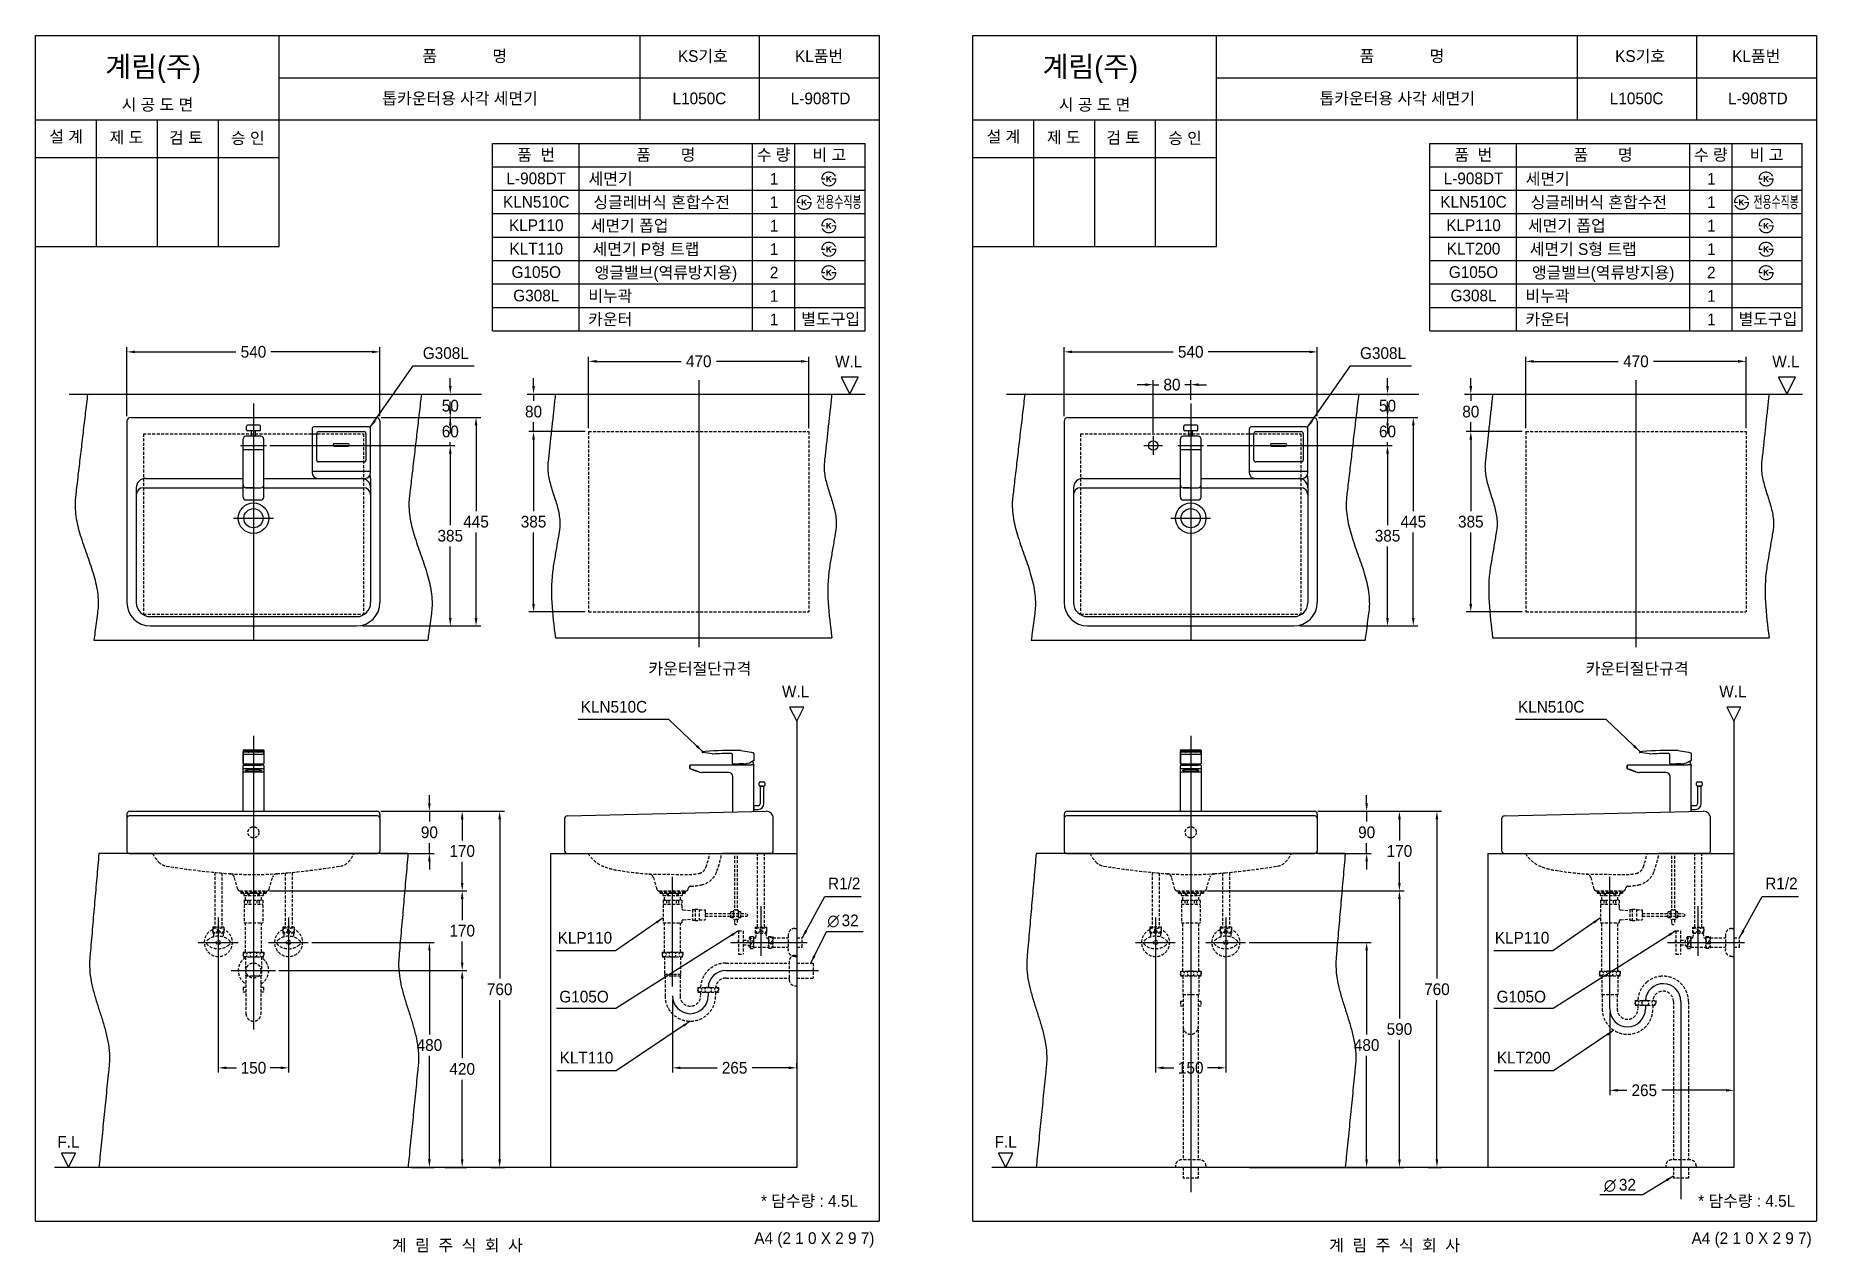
# Model space of a CAD drawing. Header units: millimetres. Extents: x 4596 to 8396, y -8003 to -5406.
import ezdxf
from ezdxf.enums import TextEntityAlignment as Align
from ezdxf.lldxf.tags import DXFTag

# ---------------------------------------------------------------- set-up
doc = ezdxf.new("R2010")
doc.units = ezdxf.units.MM
doc.linetypes.add('DASHED2', pattern=[9.525, 6.35, -3.175])
for name, color, linetype in [('TEXT', 7, 'Continuous'), ('내부선 및 부속', 4, 'Continuous'), ('도각라인', 7, 'Continuous'), ('외형선', 3, 'Continuous'), ('점선', 6, 'DASHED2'), ('중심선', 1, 'DASHED'), ('치수선', 7, 'Continuous')]:
    doc.layers.add(name, color=color, linetype=linetype)
doc.styles.add('140911', font='HBATANG.TTF')
doc.styles.add('____', font='')
doc.styles.add('타이틀', font='H2GTRM.TTF', dxfattribs={"height": 25})
doc.styles.get('____').set_extended_font_data('굴림')
tags = doc.linetypes.add('DASHDOT', pattern=[70, 31, -13, 13, -13]).pattern_tags.tags
tags[10:11] = [DXFTag(74, 4), DXFTag(75, 0), DXFTag(340, '0'), DXFTag(46, 0.0), DXFTag(50, 0.0), DXFTag(44, 0.0), DXFTag(45, 0.0)]
tags[8:9] = [DXFTag(74, 4), DXFTag(75, 0), DXFTag(340, '0'), DXFTag(46, 0.0), DXFTag(50, 0.0), DXFTag(44, 0.0), DXFTag(45, 0.0)]
tags[6:7] = [DXFTag(74, 4), DXFTag(75, 0), DXFTag(340, '0'), DXFTag(46, 0.0), DXFTag(50, 0.0), DXFTag(44, 0.0), DXFTag(45, 0.0)]
tags[4:5] = [DXFTag(74, 4), DXFTag(75, 0), DXFTag(340, '0'), DXFTag(46, 0.0), DXFTag(50, 0.0), DXFTag(44, 0.0), DXFTag(45, 0.0)]
tags = doc.linetypes.add('DASHED', pattern=[25.72, 12.86, -12.86]).pattern_tags.tags
tags[6:7] = [DXFTag(74, 4), DXFTag(75, 0), DXFTag(340, '0'), DXFTag(46, 0.0), DXFTag(50, 0.0), DXFTag(44, 0.0), DXFTag(45, 0.0)]
tags[4:5] = [DXFTag(74, 4), DXFTag(75, 0), DXFTag(340, '0'), DXFTag(46, 0.0), DXFTag(50, 0.0), DXFTag(44, 0.0), DXFTag(45, 0.0)]
doc.dimstyles.new('MSADIM', dxfattribs={"dimtxt": 33, "dimasz": 17, "dimexe": 10, "dimexo": 7.5, "dimgap": 10, "dimtad": 0, "dimtih": 1, "dimtoh": 1, "dimdec": 0, "dimzin": 1, "dimdsep": 46, "dimtxsty": '____', "dimcen": 11.25, "dimadec": 0, "dimazin": 0, "dimtfac": 1, "dimtdec": 0, "dimtix": 1, "dimtmove": 0, "dimatfit": 3, "dimfxl": 1, "dimtolj": 1, "dimtzin": 1, "dimarcsym": 0})

msp = doc.modelspace()

# ---------------------------------------------------------------- texts
at = {"layer": 'TEXT', "style": '타이틀'}
for p in [(4744.9, -5494.6), (6744.9, -5494.6)]:
    msp.add_text('계림(주)', height=44, dxfattribs=at).set_placement(p)
for s, p in [('품             명', (5511.9, -5450)), ('KS기호', (6020.1, -5450.1)), ('KL품번', (6268, -5450.2)), ('품             명', (7511.9, -5450)), ('KS기호', (8020.1, -5450.1)), ('KL품번', (8268, -5450.2)), ('시 공 도 면', (4856.1, -5553.7)), ('톱카운터용 사각 세면기', (5502, -5540.4)), ('L1050C', (6012.7, -5540.4)), ('L-908TD', (6271.3, -5540.4)), ('시 공 도 면', (6856.1, -5553.7)), ('톱카운터용 사각 세면기', (7502, -5540.4)), ('L1050C', (8012.7, -5540.4)), ('L-908TD', (8271.3, -5540.4)), ('설 계', (4661.3, -5621.8)), ('제 도', (4790, -5623.5)), ('검 토', (4917, -5624.1)), ('승 인', (5049, -5625)), ('설 계', (6661.3, -5621.8)), ('제 도', (6790, -5623.5)), ('검 토', (6917, -5624.1)), ('승 인', (7049, -5625)), ('품  번', (5664.2, -5660.7)), ('품       명', (5941, -5660.7)), ('수 량', (6171, -5660.7)), ('비 고', (6289.9, -5660.7)), ('품  번', (7664.2, -5660.7)), ('품       명', (7941, -5660.7)), ('수 량', (8171, -5660.7)), ('비 고', (8289.9, -5660.7)), ('L-908DT', (5664.6, -5711.1)), ('세면기', (5823, -5712)), ('1', (6172, -5712)), ('L-908DT', (7664.6, -5711.1)), ('세면기', (7823, -5712)), ('1', (8172, -5712)), ('KLN510C', (5664.6, -5761.1)), ('싱글레버식 혼합수전', (5932.1, -5762)), ('1', (6172, -5762)), ('KLN510C', (7664.6, -5761.1)), ('싱글레버식 혼합수전', (7932.1, -5762)), ('1', (8172, -5762)), ('KLP110', (5664.6, -5811.1)), ('세면기 폽업', (5863.8, -5812)), ('1', (6172, -5812)), ('KLP110', (7664.6, -5811.1)), ('세면기 폽업', (7863.8, -5812)), ('1', (8172, -5812)), ('KLT110', (5664.6, -5861.1)), ('세면기 P형 트랩', (5898.7, -5862)), ('1', (6172, -5862)), ('KLT200', (7664.6, -5861.1)), ('세면기 S형 트랩', (7898.7, -5862)), ('1', (8172, -5862)), ('G105O', (5664.6, -5911.1)), ('앵글밸브(역류방지용)', (5941.2, -5912)), ('2', (6172, -5912)), ('G105O', (7664.6, -5911.1)), ('앵글밸브(역류방지용)', (7941.2, -5912)), ('2', (8172, -5912)), ('G308L', (5664.6, -5961.1)), ('비누곽', (5822.5, -5962)), ('1', (6172, -5962)), ('G308L', (7664.6, -5961.1)), ('비누곽', (7822.5, -5962)), ('1', (8172, -5962)), ('카운터', (5822.5, -6012)), ('1', (6172, -6012)), ('별도구입', (6292.8, -6011.2)), ('카운터', (7822.5, -6012)), ('1', (8172, -6012)), ('별도구입', (8292.8, -6011.2)), ('카운터절단규격', (6013.7, -6757.4)), ('카운터절단규격', (8013.7, -6757.4)), ('* 담수량 : 4.5L', (6247.5, -7893.5)), ('* 담수량 : 4.5L', (8247.5, -7893.5)), ('계  림  주  식  회  사', (5496.2, -7988.1)), ('계  림  주  식  회  사', (7496.2, -7988.1))]:
    msp.add_text(s, height=25, dxfattribs=at).set_placement(p, align=Align.MIDDLE_CENTER)
at = {"layer": 'TEXT', "style": '타이틀', "width": 0.6}
for p in [(6310.3, -5761.2), (8310.3, -5761.2)]:
    msp.add_text('전용수직봉', height=25, dxfattribs=at).set_placement(p, align=Align.MIDDLE_CENTER)
at = {"layer": 'TEXT', "style": '타이틀'}
for s, p in [('W.L', (6331.2, -6102)), ('W.L', (8331.2, -6102)), ('W.L', (6218, -6806)), ('W.L', (8218, -6806)), ('F.L', (4666.2, -7767.2)), ('F.L', (6666.2, -7767.2))]:
    msp.add_text(s, height=25, dxfattribs=at).set_placement(p, align=Align.MIDDLE)
for p in [(6386.2, -7972.9), (8386.2, -7972.9)]:
    msp.add_text('A4 (2 1 0 X 2 9 7)', height=25, dxfattribs=at).set_placement(p, align=Align.MIDDLE_RIGHT)
at = {"layer": 'TEXT', "linetype": 'Continuous', "char_height": 25, "width": 380.447, "attachment_point": 1, "line_spacing_factor": 0.963855, "style": '타이틀'}
for insert in [(5422.4, -6071.5), (7422.4, -6071.5)]:
    msp.add_mtext('\\A1;G308L', dxfattribs=dict(at, insert=insert))
at = {"layer": 'TEXT', "char_height": 25, "width": 380.447, "attachment_point": 1, "line_spacing_factor": 0.963855, "style": '타이틀'}
for s, insert in [('\\A1;KLN510C', (5759.4, -6826.3)), ('\\A1;KLN510C', (7759.4, -6826.3)), ('\\A1;KLP110', (5710.1, -7319.2)), ('\\A1;KLP110', (7710.1, -7319.2)), ('\\A1;G105O', (5713.8, -7444.9)), ('\\A1;G105O', (7713.8, -7444.9)), ('\\A1;KLT110', (5714.4, -7575.1)), ('\\A1;KLT200', (7714.4, -7575.1))]:
    msp.add_mtext(s, dxfattribs=dict(at, insert=insert))
at = {"layer": '치수선'}
for s, style, p in [('∅', '140911', (6285.6, -7308.1)), ('32', '타이틀', (6316.1, -7307.2)), ('∅', '140911', (7942.8, -7872.7)), ('32', '타이틀', (7974.8, -7871.3))]:
    msp.add_text(s, height=25, dxfattribs=dict(at, style=style)).set_placement(p)
at = {"layer": '치수선', "linetype": 'Continuous', "char_height": 25, "width": 380.447, "attachment_point": 1, "line_spacing_factor": 0.963855, "style": '타이틀'}
for insert in [(6287.1, -7203.4), (8287.1, -7203.4)]:
    msp.add_mtext('\\A1;R1/2', dxfattribs=dict(at, insert=insert))

# ---------------------------------------------------------------- blocks, each defined once
blk = doc.blocks.new('*D1')
at = {"layer": '치수선', "color": 0, "linetype": 'Continuous', "lineweight": -2, "transparency": 16777216}
for p, q in [((5097.3, -7231.8), (5516.5, -7231.8)), ((5506.5, -7248.8), (5506.5, -7294)), ((5506.5, -7384.8), (5506.5, -7339.7)), ((5115.5, -7401.8), (5516.5, -7401.8))]:
    blk.add_line(p, q, dxfattribs=at)
at = {"layer": '치수선', "color": 0, "linetype": 'Continuous', "transparency": 16777216}
for points in [[(5503.7, -7248.8), (5509.3, -7248.8), (5506.5, -7231.8)], [(5503.7, -7384.8), (5509.3, -7384.8), (5506.5, -7401.8)]]:
    blk.add_solid(points, dxfattribs=at)
at = {"layer": '치수선', "color": 0, "linetype": 'Continuous', "transparency": 16777216, "insert": (5506.5, -7316.8), "char_height": 25, "attachment_point": 5, "style": '____'}
blk.add_mtext('\\A1;170', dxfattribs=at)
blk = doc.blocks.new('*D2')
at = {"layer": '치수선', "color": 0, "linetype": 'Continuous', "lineweight": -2, "transparency": 16777216}
for p, q in [((5115.5, -7401.8), (5516.5, -7401.8)), ((5506.5, -7418.8), (5506.5, -7589)), ((5506.5, -7804.8), (5506.5, -7634.7)), ((5469.6, -7821.8), (5516.5, -7821.8))]:
    blk.add_line(p, q, dxfattribs=at)
at = {"layer": '치수선', "color": 0, "linetype": 'Continuous', "transparency": 16777216}
for points in [[(5503.7, -7418.8), (5509.3, -7418.8), (5506.5, -7401.8)], [(5503.7, -7804.8), (5509.3, -7804.8), (5506.5, -7821.8)]]:
    blk.add_solid(points, dxfattribs=at)
at = {"layer": '치수선', "color": 0, "linetype": 'Continuous', "transparency": 16777216, "insert": (5506.5, -7611.8), "char_height": 25, "attachment_point": 5, "style": '____'}
blk.add_mtext('\\A1;420', dxfattribs=at)
blk = doc.blocks.new('*D3')
at = {"layer": '치수선', "color": 0, "linetype": 'Continuous', "lineweight": -2, "transparency": 16777216}
for p, q in [((5185.6, -7341.8), (5446.5, -7341.8)), ((5436.5, -7358.8), (5436.5, -7538.1)), ((5436.5, -7804.8), (5436.5, -7583.8)), ((5398.4, -7821.8), (5446.5, -7821.8))]:
    blk.add_line(p, q, dxfattribs=at)
at = {"layer": '치수선', "color": 0, "linetype": 'Continuous', "transparency": 16777216}
for points in [[(5433.7, -7358.8), (5439.3, -7358.8), (5436.5, -7341.8)], [(5433.7, -7804.8), (5439.3, -7804.8), (5436.5, -7821.8)]]:
    blk.add_solid(points, dxfattribs=at)
at = {"layer": '치수선', "color": 0, "linetype": 'Continuous', "transparency": 16777216, "insert": (5436.5, -7560.9), "char_height": 25, "attachment_point": 5, "style": '____'}
blk.add_mtext('\\A1;480', dxfattribs=at)
blk = doc.blocks.new('*D4')
at = {"layer": '치수선', "color": 0, "linetype": 'Continuous', "lineweight": -2, "transparency": 16777216}
for p, q in [((4986.1, -7373.3), (4986.1, -7619.4)), ((5136.1, -7373.3), (5136.1, -7619.4)), ((5003.1, -7609.4), (5025.1, -7609.4)), ((5119.1, -7609.4), (5097, -7609.4))]:
    blk.add_line(p, q, dxfattribs=at)
at = {"layer": '치수선', "color": 0, "linetype": 'Continuous', "transparency": 16777216}
for points in [[(5003.1, -7606.6), (5003.1, -7612.2), (4986.1, -7609.4)], [(5119.1, -7606.6), (5119.1, -7612.2), (5136.1, -7609.4)]]:
    blk.add_solid(points, dxfattribs=at)
at = {"layer": '치수선', "color": 0, "linetype": 'Continuous', "transparency": 16777216, "insert": (5061.1, -7609.4), "char_height": 25, "attachment_point": 5, "style": '____'}
blk.add_mtext('\\A1;150', dxfattribs=at)
blk = doc.blocks.new('*D5')
at = {"layer": '치수선', "color": 0, "linetype": 'Continuous', "lineweight": -2, "transparency": 16777216}
for p, q in [((5332.6, -7061.8), (5516.5, -7061.8)), ((5506.5, -7078.8), (5506.5, -7124)), ((5506.5, -7214.8), (5506.5, -7169.7)), ((5095.6, -7231.8), (5516.5, -7231.8))]:
    blk.add_line(p, q, dxfattribs=at)
at = {"layer": '치수선', "color": 0, "linetype": 'Continuous', "transparency": 16777216}
for points in [[(5503.7, -7078.8), (5509.3, -7078.8), (5506.5, -7061.8)], [(5503.7, -7214.8), (5509.3, -7214.8), (5506.5, -7231.8)]]:
    blk.add_solid(points, dxfattribs=at)
at = {"layer": '치수선', "color": 0, "linetype": 'Continuous', "transparency": 16777216, "insert": (5506.5, -7146.8), "char_height": 25, "attachment_point": 5, "style": '____'}
blk.add_mtext('\\A1;170', dxfattribs=at)
blk = doc.blocks.new('*D6')
at = {"layer": '치수선', "color": 0, "linetype": 'Continuous', "lineweight": -2, "transparency": 16777216}
for p, q in [((5955.3, -7463.3), (5955.3, -7619.4)), ((6220.3, -7611.1), (6220.3, -7599.4)), ((5972.3, -7609.4), (6050.5, -7609.4)), ((6203.3, -7609.4), (6125.1, -7609.4))]:
    blk.add_line(p, q, dxfattribs=at)
at = {"layer": '치수선', "color": 0, "linetype": 'Continuous', "transparency": 16777216}
for points in [[(5972.3, -7606.6), (5972.3, -7612.2), (5955.3, -7609.4)], [(6203.3, -7606.6), (6203.3, -7612.2), (6220.3, -7609.4)]]:
    blk.add_solid(points, dxfattribs=at)
at = {"layer": '치수선', "color": 0, "linetype": 'Continuous', "transparency": 16777216, "insert": (6087.8, -7609.4), "char_height": 25, "attachment_point": 5, "style": '____'}
blk.add_mtext('\\A1;265', dxfattribs=at)
blk = doc.blocks.new('*D7')
at = {"layer": '치수선', "color": 0, "linetype": 'Continuous', "lineweight": -2, "transparency": 16777216}
for p, q in [((5332.6, -7061.8), (5596.5, -7061.8)), ((5586.5, -7078.8), (5586.5, -7419)), ((5586.5, -7804.8), (5586.5, -7464.7)), ((5568.4, -7821.8), (5596.5, -7821.8))]:
    blk.add_line(p, q, dxfattribs=at)
at = {"layer": '치수선', "color": 0, "linetype": 'Continuous', "transparency": 16777216}
for points in [[(5583.7, -7078.8), (5589.3, -7078.8), (5586.5, -7061.8)], [(5583.7, -7804.8), (5589.3, -7804.8), (5586.5, -7821.8)]]:
    blk.add_solid(points, dxfattribs=at)
at = {"layer": '치수선', "color": 0, "linetype": 'Continuous', "transparency": 16777216, "insert": (5586.5, -7441.8), "char_height": 25, "attachment_point": 5, "style": '____'}
blk.add_mtext('\\A1;760', dxfattribs=at)
blk = doc.blocks.new('*D9')
at = {"layer": '치수선', "color": 0, "linetype": 'Continuous', "lineweight": -2, "transparency": 16777216}
for p, q in [((5658.8, -6154.4), (5658.8, -6137.4)), ((5652.9, -6171.4), (5668.8, -6171.4)), ((5658.8, -6171.4), (5658.8, -6186)), ((5658.8, -6251.4), (5658.8, -6231.7)), ((5768.7, -6251.4), (5648.8, -6251.4)), ((5658.8, -6268.4), (5658.8, -6285.4))]:
    blk.add_line(p, q, dxfattribs=at)
at = {"layer": '치수선', "color": 0, "linetype": 'Continuous', "transparency": 16777216}
for points in [[(5655.9, -6154.4), (5661.6, -6154.4), (5658.8, -6171.4)], [(5655.9, -6268.4), (5661.6, -6268.4), (5658.8, -6251.4)]]:
    blk.add_solid(points, dxfattribs=at)
at = {"layer": '치수선', "color": 0, "linetype": 'Continuous', "transparency": 16777216, "insert": (5658.8, -6208.9), "char_height": 25, "attachment_point": 5, "style": '____'}
blk.add_mtext('\\A1;80', dxfattribs=at)
blk = doc.blocks.new('*D10')
at = {"layer": '치수선', "color": 0, "linetype": 'Continuous', "lineweight": -2, "transparency": 16777216}
for p, q in [((5776.2, -6243.9), (5776.2, -6091.6)), ((5793.2, -6101.6), (5973.5, -6101.6)), ((6229.2, -6101.6), (6048.9, -6101.6)), ((6246.2, -6243.9), (6246.2, -6091.6))]:
    blk.add_line(p, q, dxfattribs=at)
at = {"layer": '치수선', "color": 0, "linetype": 'Continuous', "transparency": 16777216}
for points in [[(5793.2, -6098.8), (5793.2, -6104.5), (5776.2, -6101.6)], [(6229.2, -6098.8), (6229.2, -6104.5), (6246.2, -6101.6)]]:
    blk.add_solid(points, dxfattribs=at)
at = {"layer": '치수선', "color": 0, "linetype": 'Continuous', "transparency": 16777216, "insert": (6011.2, -6101.6), "char_height": 25, "attachment_point": 5, "style": '____'}
blk.add_mtext('\\A1;470', dxfattribs=at)
blk = doc.blocks.new('*D8')
at = {"layer": '치수선', "color": 0, "linetype": 'Continuous', "lineweight": -2, "transparency": 16777216}
for p, q in [((5768.7, -6251.4), (5648.8, -6251.4)), ((5658.8, -6268.4), (5658.8, -6421)), ((5658.8, -6619.4), (5658.8, -6466.7)), ((5768.7, -6636.4), (5648.8, -6636.4))]:
    blk.add_line(p, q, dxfattribs=at)
at = {"layer": '치수선', "color": 0, "linetype": 'Continuous', "transparency": 16777216}
for points in [[(5655.9, -6268.4), (5661.6, -6268.4), (5658.8, -6251.4)], [(5655.9, -6619.4), (5661.6, -6619.4), (5658.8, -6636.4)]]:
    blk.add_solid(points, dxfattribs=at)
at = {"layer": '치수선', "color": 0, "linetype": 'Continuous', "transparency": 16777216, "insert": (5658.8, -6443.9), "char_height": 25, "attachment_point": 5, "style": '____'}
blk.add_mtext('\\A1;385', dxfattribs=at)
blk = doc.blocks.new('*D15')
at = {"layer": '치수선', "color": 0, "linetype": 'Continuous', "lineweight": -2, "transparency": 16777216}
for p, q in [((4791.1, -6218.9), (4791.1, -6071.4)), ((5331.1, -6218.9), (5331.1, -6071.4)), ((4808.1, -6081.4), (5023.7, -6081.4)), ((5314.1, -6081.4), (5098.4, -6081.4))]:
    blk.add_line(p, q, dxfattribs=at)
at = {"layer": '치수선', "color": 0, "linetype": 'Continuous', "transparency": 16777216}
for points in [[(4808.1, -6078.5), (4808.1, -6084.2), (4791.1, -6081.4)], [(5314.1, -6078.5), (5314.1, -6084.2), (5331.1, -6081.4)]]:
    blk.add_solid(points, dxfattribs=at)
at = {"layer": '치수선', "color": 0, "linetype": 'Continuous', "transparency": 16777216, "insert": (5061.1, -6081.4), "char_height": 25, "attachment_point": 5, "style": '____'}
blk.add_mtext('\\A1;540', dxfattribs=at)
blk = doc.blocks.new('*D12')
at = {"layer": '치수선', "color": 0, "linetype": 'Continuous', "lineweight": -2, "transparency": 16777216}
for p, q in [((5383.6, -6221.4), (5546.1, -6221.4)), ((5536.1, -6238.4), (5536.1, -6421)), ((5536.1, -6649.4), (5536.1, -6466.7)), ((5293.6, -6666.4), (5546.1, -6666.4))]:
    blk.add_line(p, q, dxfattribs=at)
at = {"layer": '치수선', "color": 0, "linetype": 'Continuous', "transparency": 16777216}
for points in [[(5533.2, -6238.4), (5538.9, -6238.4), (5536.1, -6221.4)], [(5533.2, -6649.4), (5538.9, -6649.4), (5536.1, -6666.4)]]:
    blk.add_solid(points, dxfattribs=at)
at = {"layer": '치수선', "color": 0, "linetype": 'Continuous', "transparency": 16777216, "insert": (5536.1, -6443.9), "char_height": 25, "attachment_point": 5, "style": '____'}
blk.add_mtext('\\A1;445', dxfattribs=at)
blk = doc.blocks.new('*D13')
at = {"layer": '치수선', "color": 0, "linetype": 'Continuous', "lineweight": -2, "transparency": 16777216}
for p, q in [((5481.1, -6204.4), (5481.1, -6187.4)), ((5333.6, -6221.4), (5491.1, -6221.4)), ((5481.1, -6221.4), (5481.1, -6228.5)), ((5096.1, -6281.4), (5491.1, -6281.4)), ((5481.1, -6281.4), (5481.1, -6274.2)), ((5481.1, -6298.4), (5481.1, -6315.4))]:
    blk.add_line(p, q, dxfattribs=at)
at = {"layer": '치수선', "color": 0, "linetype": 'Continuous', "transparency": 16777216}
for points in [[(5478.2, -6204.4), (5483.9, -6204.4), (5481.1, -6221.4)], [(5478.2, -6298.4), (5483.9, -6298.4), (5481.1, -6281.4)]]:
    blk.add_solid(points, dxfattribs=at)
at = {"layer": '치수선', "color": 0, "linetype": 'Continuous', "transparency": 16777216, "insert": (5481.1, -6251.4), "char_height": 25, "attachment_point": 5, "style": '____'}
blk.add_mtext('\\A1;60', dxfattribs=at)
blk = doc.blocks.new('*D14')
at = {"layer": '치수선', "color": 0, "linetype": 'Continuous', "lineweight": -2, "transparency": 16777216}
for p, q in [((5096.1, -6281.4), (5491.1, -6281.4)), ((5481.1, -6298.4), (5481.1, -6451)), ((5481.1, -6649.4), (5481.1, -6496.7)), ((5293.6, -6666.4), (5491.1, -6666.4))]:
    blk.add_line(p, q, dxfattribs=at)
at = {"layer": '치수선', "color": 0, "linetype": 'Continuous', "transparency": 16777216}
for points in [[(5478.2, -6298.4), (5483.9, -6298.4), (5481.1, -6281.4)], [(5478.2, -6649.4), (5483.9, -6649.4), (5481.1, -6666.4)]]:
    blk.add_solid(points, dxfattribs=at)
at = {"layer": '치수선', "color": 0, "linetype": 'Continuous', "transparency": 16777216, "insert": (5481.1, -6473.9), "char_height": 25, "attachment_point": 5, "style": '____'}
blk.add_mtext('\\A1;385', dxfattribs=at)
blk = doc.blocks.new('*D11')
at = {"layer": '치수선', "color": 0, "linetype": 'Continuous', "lineweight": -2, "transparency": 16777216}
for p, q in [((5481.1, -6154.4), (5481.1, -6137.4)), ((5427.1, -6171.4), (5491.1, -6171.4)), ((5481.1, -6171.4), (5481.1, -6173.5)), ((5333.6, -6221.4), (5491.1, -6221.4)), ((5481.1, -6221.4), (5481.1, -6219.2)), ((5481.1, -6238.4), (5481.1, -6255.4))]:
    blk.add_line(p, q, dxfattribs=at)
at = {"layer": '치수선', "color": 0, "linetype": 'Continuous', "transparency": 16777216}
for points in [[(5478.2, -6154.4), (5483.9, -6154.4), (5481.1, -6171.4)], [(5478.2, -6238.4), (5483.9, -6238.4), (5481.1, -6221.4)]]:
    blk.add_solid(points, dxfattribs=at)
at = {"layer": '치수선', "color": 0, "linetype": 'Continuous', "transparency": 16777216, "insert": (5481.1, -6196.4), "char_height": 25, "attachment_point": 5, "style": '____'}
blk.add_mtext('\\A1;50', dxfattribs=at)
blk = doc.blocks.new('*D17')
at = {"layer": '치수선', "color": 0, "linetype": 'Continuous', "lineweight": -2, "transparency": 16777216}
for p, q in [((5436.5, -7044.8), (5436.5, -7027.8)), ((5332.6, -7061.8), (5446.5, -7061.8)), ((5436.5, -7061.8), (5436.5, -7084)), ((5436.5, -7151.8), (5436.5, -7129.6)), ((5333.6, -7151.8), (5446.5, -7151.8)), ((5436.5, -7168.8), (5436.5, -7185.8))]:
    blk.add_line(p, q, dxfattribs=at)
at = {"layer": '치수선', "color": 0, "linetype": 'Continuous', "transparency": 16777216}
for points in [[(5433.7, -7044.8), (5439.3, -7044.8), (5436.5, -7061.8)], [(5433.7, -7168.8), (5439.3, -7168.8), (5436.5, -7151.8)]]:
    blk.add_solid(points, dxfattribs=at)
at = {"layer": '치수선', "color": 0, "linetype": 'Continuous', "transparency": 16777216, "insert": (5436.5, -7106.8), "char_height": 25, "attachment_point": 5, "style": '____'}
blk.add_mtext('\\A1;90', dxfattribs=at)
blk = doc.blocks.new('*D18')
at = {"layer": '치수선', "color": 0, "linetype": 'Continuous', "lineweight": -2, "transparency": 16777216}
for p, q in [((7097.3, -7231.8), (7516.5, -7231.8)), ((7506.5, -7248.8), (7506.5, -7504)), ((7506.5, -7804.8), (7506.5, -7549.6)), ((7186.2, -7821.8), (7516.5, -7821.8))]:
    blk.add_line(p, q, dxfattribs=at)
at = {"layer": '치수선', "color": 0, "linetype": 'Continuous', "transparency": 16777216}
for points in [[(7503.7, -7248.8), (7509.3, -7248.8), (7506.5, -7231.8)], [(7503.7, -7804.8), (7509.3, -7804.8), (7506.5, -7821.8)]]:
    blk.add_solid(points, dxfattribs=at)
at = {"layer": '치수선', "color": 0, "linetype": 'Continuous', "transparency": 16777216, "insert": (7506.5, -7526.8), "char_height": 25, "attachment_point": 5, "style": '____'}
blk.add_mtext('\\A1;590', dxfattribs=at)
blk = doc.blocks.new('*D19')
at = {"layer": '치수선', "color": 0, "linetype": 'Continuous', "lineweight": -2, "transparency": 16777216}
for p, q in [((7185.6, -7341.8), (7446.5, -7341.8)), ((7436.5, -7358.8), (7436.5, -7538.1)), ((7436.5, -7804.8), (7436.5, -7583.8)), ((7398.4, -7821.8), (7446.5, -7821.8))]:
    blk.add_line(p, q, dxfattribs=at)
at = {"layer": '치수선', "color": 0, "linetype": 'Continuous', "transparency": 16777216}
for points in [[(7433.7, -7358.8), (7439.3, -7358.8), (7436.5, -7341.8)], [(7433.7, -7804.8), (7439.3, -7804.8), (7436.5, -7821.8)]]:
    blk.add_solid(points, dxfattribs=at)
at = {"layer": '치수선', "color": 0, "linetype": 'Continuous', "transparency": 16777216, "insert": (7436.5, -7560.9), "char_height": 25, "attachment_point": 5, "style": '____'}
blk.add_mtext('\\A1;480', dxfattribs=at)
blk = doc.blocks.new('*D20')
at = {"layer": '치수선', "color": 0, "linetype": 'Continuous', "lineweight": -2, "transparency": 16777216}
for p, q in [((6986.1, -7373.3), (6986.1, -7619.4)), ((7136.1, -7373.3), (7136.1, -7619.4)), ((7003.1, -7609.4), (7025.1, -7609.4)), ((7119.1, -7609.4), (7097, -7609.4))]:
    blk.add_line(p, q, dxfattribs=at)
at = {"layer": '치수선', "color": 0, "linetype": 'Continuous', "transparency": 16777216}
for points in [[(7003.1, -7606.6), (7003.1, -7612.2), (6986.1, -7609.4)], [(7119.1, -7606.6), (7119.1, -7612.2), (7136.1, -7609.4)]]:
    blk.add_solid(points, dxfattribs=at)
at = {"layer": '치수선', "color": 0, "linetype": 'Continuous', "transparency": 16777216, "insert": (7061.1, -7609.4), "char_height": 25, "attachment_point": 5, "style": '____'}
blk.add_mtext('\\A1;150', dxfattribs=at)
blk = doc.blocks.new('*D21')
at = {"layer": '치수선', "color": 0, "linetype": 'Continuous', "lineweight": -2, "transparency": 16777216}
for p, q in [((7332.6, -7061.8), (7516.5, -7061.8)), ((7506.5, -7078.8), (7506.5, -7124)), ((7506.5, -7214.8), (7506.5, -7169.7)), ((7095.6, -7231.8), (7516.5, -7231.8))]:
    blk.add_line(p, q, dxfattribs=at)
at = {"layer": '치수선', "color": 0, "linetype": 'Continuous', "transparency": 16777216}
for points in [[(7503.7, -7078.8), (7509.3, -7078.8), (7506.5, -7061.8)], [(7503.7, -7214.8), (7509.3, -7214.8), (7506.5, -7231.8)]]:
    blk.add_solid(points, dxfattribs=at)
at = {"layer": '치수선', "color": 0, "linetype": 'Continuous', "transparency": 16777216, "insert": (7506.5, -7146.8), "char_height": 25, "attachment_point": 5, "style": '____'}
blk.add_mtext('\\A1;170', dxfattribs=at)
blk = doc.blocks.new('*D22')
at = {"layer": '치수선', "color": 0, "linetype": 'Continuous', "lineweight": -2, "transparency": 16777216}
for p, q in [((7955.3, -7490.3), (7955.3, -7667.4)), ((8220.3, -7626.1), (8220.3, -7667.4)), ((7972.3, -7657.4), (7991.7, -7657.4)), ((8203.3, -7657.4), (8066.4, -7657.4))]:
    blk.add_line(p, q, dxfattribs=at)
at = {"layer": '치수선', "color": 0, "linetype": 'Continuous', "transparency": 16777216}
for points in [[(7972.3, -7654.6), (7972.3, -7660.3), (7955.3, -7657.4)], [(8203.3, -7654.6), (8203.3, -7660.3), (8220.3, -7657.4)]]:
    blk.add_solid(points, dxfattribs=at)
at = {"layer": '치수선', "color": 0, "linetype": 'Continuous', "transparency": 16777216, "insert": (8029, -7657.4), "char_height": 25, "attachment_point": 5, "style": '____'}
blk.add_mtext('\\A1;265', dxfattribs=at)
blk = doc.blocks.new('*D23')
at = {"layer": '치수선', "color": 0, "linetype": 'Continuous', "lineweight": -2, "transparency": 16777216}
for p, q in [((7332.6, -7061.8), (7596.5, -7061.8)), ((7586.5, -7078.8), (7586.5, -7419)), ((7586.5, -7804.8), (7586.5, -7464.7)), ((7568.4, -7821.8), (7596.5, -7821.8))]:
    blk.add_line(p, q, dxfattribs=at)
at = {"layer": '치수선', "color": 0, "linetype": 'Continuous', "transparency": 16777216}
for points in [[(7583.7, -7078.8), (7589.3, -7078.8), (7586.5, -7061.8)], [(7583.7, -7804.8), (7589.3, -7804.8), (7586.5, -7821.8)]]:
    blk.add_solid(points, dxfattribs=at)
at = {"layer": '치수선', "color": 0, "linetype": 'Continuous', "transparency": 16777216, "insert": (7586.5, -7441.8), "char_height": 25, "attachment_point": 5, "style": '____'}
blk.add_mtext('\\A1;760', dxfattribs=at)
blk = doc.blocks.new('*D24')
at = {"layer": '치수선', "color": 0, "linetype": 'Continuous', "lineweight": -2, "transparency": 16777216}
for p, q in [((7658.8, -6154.4), (7658.8, -6137.4)), ((7652.9, -6171.4), (7668.8, -6171.4)), ((7658.8, -6171.4), (7658.8, -6186)), ((7658.8, -6251.4), (7658.8, -6231.7)), ((7768.7, -6251.4), (7648.8, -6251.4)), ((7658.8, -6268.4), (7658.8, -6285.4))]:
    blk.add_line(p, q, dxfattribs=at)
at = {"layer": '치수선', "color": 0, "linetype": 'Continuous', "transparency": 16777216}
for points in [[(7655.9, -6154.4), (7661.6, -6154.4), (7658.8, -6171.4)], [(7655.9, -6268.4), (7661.6, -6268.4), (7658.8, -6251.4)]]:
    blk.add_solid(points, dxfattribs=at)
at = {"layer": '치수선', "color": 0, "linetype": 'Continuous', "transparency": 16777216, "insert": (7658.8, -6208.9), "char_height": 25, "attachment_point": 5, "style": '____'}
blk.add_mtext('\\A1;80', dxfattribs=at)
blk = doc.blocks.new('*D25')
at = {"layer": '치수선', "color": 0, "linetype": 'Continuous', "lineweight": -2, "transparency": 16777216}
for p, q in [((7776.2, -6243.9), (7776.2, -6091.6)), ((7793.2, -6101.6), (7973.5, -6101.6)), ((8229.2, -6101.6), (8048.9, -6101.6)), ((8246.2, -6243.9), (8246.2, -6091.6))]:
    blk.add_line(p, q, dxfattribs=at)
at = {"layer": '치수선', "color": 0, "linetype": 'Continuous', "transparency": 16777216}
for points in [[(7793.2, -6098.8), (7793.2, -6104.5), (7776.2, -6101.6)], [(8229.2, -6098.8), (8229.2, -6104.5), (8246.2, -6101.6)]]:
    blk.add_solid(points, dxfattribs=at)
at = {"layer": '치수선', "color": 0, "linetype": 'Continuous', "transparency": 16777216, "insert": (8011.2, -6101.6), "char_height": 25, "attachment_point": 5, "style": '____'}
blk.add_mtext('\\A1;470', dxfattribs=at)
blk = doc.blocks.new('*D26')
at = {"layer": '치수선', "color": 0, "linetype": 'Continuous', "lineweight": -2, "transparency": 16777216}
for p, q in [((7768.7, -6251.4), (7648.8, -6251.4)), ((7658.8, -6268.4), (7658.8, -6421)), ((7658.8, -6619.4), (7658.8, -6466.7)), ((7768.7, -6636.4), (7648.8, -6636.4))]:
    blk.add_line(p, q, dxfattribs=at)
at = {"layer": '치수선', "color": 0, "linetype": 'Continuous', "transparency": 16777216}
for points in [[(7655.9, -6268.4), (7661.6, -6268.4), (7658.8, -6251.4)], [(7655.9, -6619.4), (7661.6, -6619.4), (7658.8, -6636.4)]]:
    blk.add_solid(points, dxfattribs=at)
at = {"layer": '치수선', "color": 0, "linetype": 'Continuous', "transparency": 16777216, "insert": (7658.8, -6443.9), "char_height": 25, "attachment_point": 5, "style": '____'}
blk.add_mtext('\\A1;385', dxfattribs=at)
blk = doc.blocks.new('*D27')
at = {"layer": '치수선', "color": 0, "linetype": 'Continuous', "lineweight": -2, "transparency": 16777216}
for p, q in [((6791.1, -6218.9), (6791.1, -6071.4)), ((7331.1, -6218.9), (7331.1, -6071.4)), ((6808.1, -6081.4), (7023.7, -6081.4)), ((7314.1, -6081.4), (7098.4, -6081.4))]:
    blk.add_line(p, q, dxfattribs=at)
at = {"layer": '치수선', "color": 0, "linetype": 'Continuous', "transparency": 16777216}
for points in [[(6808.1, -6078.5), (6808.1, -6084.2), (6791.1, -6081.4)], [(7314.1, -6078.5), (7314.1, -6084.2), (7331.1, -6081.4)]]:
    blk.add_solid(points, dxfattribs=at)
at = {"layer": '치수선', "color": 0, "linetype": 'Continuous', "transparency": 16777216, "insert": (7061.1, -6081.4), "char_height": 25, "attachment_point": 5, "style": '____'}
blk.add_mtext('\\A1;540', dxfattribs=at)
blk = doc.blocks.new('*D28')
at = {"layer": '치수선', "color": 0, "linetype": 'Continuous', "lineweight": -2, "transparency": 16777216}
for p, q in [((7383.6, -6221.4), (7546.1, -6221.4)), ((7536.1, -6238.4), (7536.1, -6421)), ((7536.1, -6649.4), (7536.1, -6466.7)), ((7293.6, -6666.4), (7546.1, -6666.4))]:
    blk.add_line(p, q, dxfattribs=at)
at = {"layer": '치수선', "color": 0, "linetype": 'Continuous', "transparency": 16777216}
for points in [[(7533.2, -6238.4), (7538.9, -6238.4), (7536.1, -6221.4)], [(7533.2, -6649.4), (7538.9, -6649.4), (7536.1, -6666.4)]]:
    blk.add_solid(points, dxfattribs=at)
at = {"layer": '치수선', "color": 0, "linetype": 'Continuous', "transparency": 16777216, "insert": (7536.1, -6443.9), "char_height": 25, "attachment_point": 5, "style": '____'}
blk.add_mtext('\\A1;445', dxfattribs=at)
blk = doc.blocks.new('*D29')
at = {"layer": '치수선', "color": 0, "linetype": 'Continuous', "lineweight": -2, "transparency": 16777216}
for p, q in [((7481.1, -6204.4), (7481.1, -6187.4)), ((7333.6, -6221.4), (7491.1, -6221.4)), ((7481.1, -6221.4), (7481.1, -6228.5)), ((7096.1, -6281.4), (7491.1, -6281.4)), ((7481.1, -6281.4), (7481.1, -6274.2)), ((7481.1, -6298.4), (7481.1, -6315.4))]:
    blk.add_line(p, q, dxfattribs=at)
at = {"layer": '치수선', "color": 0, "linetype": 'Continuous', "transparency": 16777216}
for points in [[(7478.2, -6204.4), (7483.9, -6204.4), (7481.1, -6221.4)], [(7478.2, -6298.4), (7483.9, -6298.4), (7481.1, -6281.4)]]:
    blk.add_solid(points, dxfattribs=at)
at = {"layer": '치수선', "color": 0, "linetype": 'Continuous', "transparency": 16777216, "insert": (7481.1, -6251.4), "char_height": 25, "attachment_point": 5, "style": '____'}
blk.add_mtext('\\A1;60', dxfattribs=at)
blk = doc.blocks.new('*D30')
at = {"layer": '치수선', "color": 0, "linetype": 'Continuous', "lineweight": -2, "transparency": 16777216}
for p, q in [((6964.1, -6151.4), (6947.1, -6151.4)), ((6981.1, -6253.9), (6981.1, -6141.4)), ((6981.1, -6151.4), (6993.4, -6151.4)), ((7061.1, -6151.4), (7048.7, -6151.4)), ((7061.1, -6183.9), (7061.1, -6141.4)), ((7078.1, -6151.4), (7095.1, -6151.4))]:
    blk.add_line(p, q, dxfattribs=at)
at = {"layer": '치수선', "color": 0, "linetype": 'Continuous', "transparency": 16777216}
for points in [[(6964.1, -6148.5), (6964.1, -6154.2), (6981.1, -6151.4)], [(7078.1, -6148.5), (7078.1, -6154.2), (7061.1, -6151.4)]]:
    blk.add_solid(points, dxfattribs=at)
at = {"layer": '치수선', "color": 0, "linetype": 'Continuous', "transparency": 16777216, "insert": (7021.1, -6151.4), "char_height": 25, "attachment_point": 5, "style": '____'}
blk.add_mtext('\\A1;80', dxfattribs=at)
blk = doc.blocks.new('*D31')
at = {"layer": '치수선', "color": 0, "linetype": 'Continuous', "lineweight": -2, "transparency": 16777216}
for p, q in [((7096.1, -6281.4), (7491.1, -6281.4)), ((7481.1, -6298.4), (7481.1, -6451)), ((7481.1, -6649.4), (7481.1, -6496.7)), ((7293.6, -6666.4), (7491.1, -6666.4))]:
    blk.add_line(p, q, dxfattribs=at)
at = {"layer": '치수선', "color": 0, "linetype": 'Continuous', "transparency": 16777216}
for points in [[(7478.2, -6298.4), (7483.9, -6298.4), (7481.1, -6281.4)], [(7478.2, -6649.4), (7483.9, -6649.4), (7481.1, -6666.4)]]:
    blk.add_solid(points, dxfattribs=at)
at = {"layer": '치수선', "color": 0, "linetype": 'Continuous', "transparency": 16777216, "insert": (7481.1, -6473.9), "char_height": 25, "attachment_point": 5, "style": '____'}
blk.add_mtext('\\A1;385', dxfattribs=at)
blk = doc.blocks.new('*D32')
at = {"layer": '치수선', "color": 0, "linetype": 'Continuous', "lineweight": -2, "transparency": 16777216}
for p, q in [((7481.1, -6154.4), (7481.1, -6137.4)), ((7427.1, -6171.4), (7491.1, -6171.4)), ((7481.1, -6171.4), (7481.1, -6173.5)), ((7333.6, -6221.4), (7491.1, -6221.4)), ((7481.1, -6221.4), (7481.1, -6219.2)), ((7481.1, -6238.4), (7481.1, -6255.4))]:
    blk.add_line(p, q, dxfattribs=at)
at = {"layer": '치수선', "color": 0, "linetype": 'Continuous', "transparency": 16777216}
for points in [[(7478.2, -6154.4), (7483.9, -6154.4), (7481.1, -6171.4)], [(7478.2, -6238.4), (7483.9, -6238.4), (7481.1, -6221.4)]]:
    blk.add_solid(points, dxfattribs=at)
at = {"layer": '치수선', "color": 0, "linetype": 'Continuous', "transparency": 16777216, "insert": (7481.1, -6196.4), "char_height": 25, "attachment_point": 5, "style": '____'}
blk.add_mtext('\\A1;50', dxfattribs=at)
blk = doc.blocks.new('*D33')
at = {"layer": '치수선', "color": 0, "linetype": 'Continuous', "lineweight": -2, "transparency": 16777216}
for p, q in [((7436.5, -7044.8), (7436.5, -7027.8)), ((7332.6, -7061.8), (7446.5, -7061.8)), ((7436.5, -7061.8), (7436.5, -7084)), ((7436.5, -7151.8), (7436.5, -7129.6)), ((7333.6, -7151.8), (7446.5, -7151.8)), ((7436.5, -7168.8), (7436.5, -7185.8))]:
    blk.add_line(p, q, dxfattribs=at)
at = {"layer": '치수선', "color": 0, "linetype": 'Continuous', "transparency": 16777216}
for points in [[(7433.7, -7044.8), (7439.3, -7044.8), (7436.5, -7061.8)], [(7433.7, -7168.8), (7439.3, -7168.8), (7436.5, -7151.8)]]:
    blk.add_solid(points, dxfattribs=at)
at = {"layer": '치수선', "color": 0, "linetype": 'Continuous', "transparency": 16777216, "insert": (7436.5, -7106.8), "char_height": 25, "attachment_point": 5, "style": '____'}
blk.add_mtext('\\A1;90', dxfattribs=at)

# ---------------------------------------------------------------- dimensions: what is measured, and where the dimension line sits
at = {"layer": '치수선', "linetype": 'Continuous'}
for base, p1, p2, picture, middle in [((5331.1, -6081.4), (4791.1, -6226.4), (5331.1, -6226.4), '*D15', (5061.1, -6081.4)), ((7331.1, -6081.4), (6791.1, -6226.4), (7331.1, -6226.4), '*D27', (7061.1, -6081.4)), ((6246.2, -6101.6), (5776.2, -6251.4), (6246.2, -6251.4), '*D10', (6011.2, -6101.6)), ((8246.2, -6101.6), (7776.2, -6251.4), (8246.2, -6251.4), '*D25', (8011.2, -6101.6)), ((7061.1, -6151.4), (6981.1, -6261.4), (7061.1, -6191.4), '*D30', (7021.1, -6151.4)), ((6220.3, -7609.4), (5955.3, -7455.8), (6220.3, -7618.6), '*D6', (6087.8, -7609.4))]:
    dim = msp.add_linear_dim(base=base, p1=p1, p2=p2, dimstyle='MSADIM', override={"dimtxt": 25}, dxfattribs=at)
    dim.commit()
    dim.dimension.update_dxf_attribs({"geometry": picture, "text_midpoint": middle})
for base, p1, p2, picture, middle in [((5481.1, -6221.4), (5419.6, -6171.4), (5326.1, -6221.4), '*D11', (5481.1, -6196.4)), ((7481.1, -6221.4), (7419.6, -6171.4), (7326.1, -6221.4), '*D32', (7481.1, -6196.4)), ((5481.1, -6281.4), (5326.1, -6221.4), (5088.6, -6281.4), '*D13', (5481.1, -6251.4)), ((7481.1, -6281.4), (7326.1, -6221.4), (7088.6, -6281.4), '*D29', (7481.1, -6251.4)), ((5536.1, -6666.4), (5376.1, -6221.4), (5286.1, -6666.4), '*D12', (5536.1, -6443.9)), ((7536.1, -6666.4), (7376.1, -6221.4), (7286.1, -6666.4), '*D28', (7536.1, -6443.9)), ((5658.8, -6636.4), (5776.2, -6251.4), (5776.2, -6636.4), '*D8', (5658.8, -6443.9)), ((7658.8, -6636.4), (7776.2, -6251.4), (7776.2, -6636.4), '*D26', (7658.8, -6443.9)), ((5481.1, -6666.4), (5088.6, -6281.4), (5286.1, -6666.4), '*D14', (5481.1, -6473.9)), ((7481.1, -6666.4), (7088.6, -6281.4), (7286.1, -6666.4), '*D31', (7481.1, -6473.9)), ((5436.5, -7151.8), (5325.1, -7061.8), (5326.1, -7151.8), '*D17', (5436.5, -7106.8)), ((7436.5, -7151.8), (7325.1, -7061.8), (7326.1, -7151.8), '*D33', (7436.5, -7106.8)), ((5506.5, -7061.8), (5088.1, -7231.8), (5325.1, -7061.8), '*D5', (5506.5, -7146.8)), ((5586.5, -7061.8), (5560.9, -7821.8), (5325.1, -7061.8), '*D7', (5586.5, -7441.8)), ((7506.5, -7061.8), (7088.1, -7231.8), (7325.1, -7061.8), '*D21', (7506.5, -7146.8)), ((7586.5, -7061.8), (7560.9, -7821.8), (7325.1, -7061.8), '*D23', (7586.5, -7441.8)), ((5506.5, -7401.8), (5089.8, -7231.8), (5108, -7401.8), '*D1', (5506.5, -7316.8)), ((7506.5, -7821.8), (7089.8, -7231.8), (7178.7, -7821.8), '*D18', (7506.5, -7526.8)), ((5506.5, -7821.8), (5108, -7401.8), (5462.1, -7821.8), '*D2', (5506.5, -7611.8))]:
    dim = msp.add_linear_dim(base=base, p1=p1, p2=p2, angle=90, dimstyle='MSADIM', override={"dimtxt": 25}, dxfattribs=at)
    dim.commit()
    dim.dimension.update_dxf_attribs({"geometry": picture, "text_midpoint": middle})
for base, p1, p2, picture, middle in [((5658.8, -6251.4), (5645.4, -6171.4), (5776.2, -6251.4), '*D9', (5658.8, -6208.9)), ((7658.8, -6251.4), (7645.4, -6171.4), (7776.2, -6251.4), '*D24', (7658.8, -6208.9)), ((5436.5, -7821.8), (5178.1, -7341.8), (5390.9, -7821.8), '*D3', (5436.5, -7560.9)), ((7436.5, -7821.8), (7178.1, -7341.8), (7390.9, -7821.8), '*D19', (7436.5, -7560.9))]:
    dim = msp.add_linear_dim(base=base, p1=p1, p2=p2, angle=90, dimstyle='MSADIM', override={"dimtxt": 25}, dxfattribs=at)
    dim.commit()
    dim.dimension.update_dxf_attribs({"geometry": picture, "text_midpoint": middle, "dimtype": 160})
for base, p1, p2, picture, middle in [((5136.1, -7609.4), (4986.1, -7365.8), (5136.1, -7365.8), '*D4', (5061.1, -7609.4)), ((7136.1, -7609.4), (6986.1, -7365.8), (7136.1, -7365.8), '*D20', (7061.1, -7609.4)), ((8220.3, -7657.4), (7955.3, -7482.8), (8220.3, -7618.6), '*D22', (8029, -7657.4))]:
    dim = msp.add_linear_dim(base=base, p1=p1, p2=p2, dimstyle='MSADIM', override={"dimtxt": 25}, dxfattribs=at)
    dim.commit()
    dim.dimension.update_dxf_attribs({"geometry": picture, "text_midpoint": middle, "dimtype": 160})

# ---------------------------------------------------------------- hatches: boundary and pattern name
at = {"layer": 'TEXT'}
for points in [[(6272.8, -5713.6), (6272.8, -5713.2), (6272.8, -5712.8), (6272.8, -5712.4), (6272.8, -5712), (6272.8, -5711.6), (6272.8, -5711.2), (6272.9, -5710.8), (6272.9, -5710.4), (6272.9, -5710), (6273, -5709.6), (6273.1, -5709.2), (6273.1, -5708.8), (6273.2, -5708.4), (6273.3, -5708), (6273.4, -5707.6), (6273.5, -5707.3), (6273.6, -5706.9), (6273.8, -5706.5), (6273.9, -5706.1), (6274.1, -5705.7), (6274.2, -5705.4), (6274.4, -5705), (6274.5, -5704.7), (6274.7, -5704.3), (6274.9, -5704), (6275.1, -5703.6), (6275.3, -5703.3), (6275.5, -5703), (6275.7, -5702.7), (6276, -5702.4), (6276.2, -5702.1), (6276.7, -5701.5), (6277, -5701.1), (6277.3, -5700.9), (6277.5, -5700.6), (6277.8, -5700.3), (6278.1, -5700), (6278.4, -5699.8), (6278.7, -5699.5), (6279.1, -5699.3), (6279.4, -5699), (6279.7, -5698.8), (6280.1, -5698.6), (6280.4, -5698.4), (6280.7, -5698.2), (6281.1, -5698), (6281.5, -5697.8), (6281.9, -5697.6), (6282.3, -5697.5), (6282.7, -5697.3), (6283.1, -5697.2), (6283.6, -5697), (6284, -5696.9), (6284.4, -5696.8), (6284.9, -5696.7), (6285.3, -5696.6), (6285.8, -5696.5), (6286.2, -5696.5), (6286.7, -5696.4), (6287.2, -5696.4), (6287.7, -5696.3), (6288.2, -5696.3), (6288.6, -5696.3), (6289.4, -5696.3), (6289.8, -5696.3), (6290.2, -5696.4), (6290.5, -5696.4), (6290.9, -5696.4), (6291.2, -5696.5), (6291.6, -5696.5), (6292, -5696.6), (6292.3, -5696.7), (6292.6, -5696.7), (6293, -5696.8), (6293.3, -5696.9), (6293.7, -5697), (6294, -5697.1), (6294.3, -5697.2), (6294.6, -5697.3), (6295, -5697.4), (6295.3, -5697.5), (6295.6, -5697.7), (6295.9, -5697.8), (6296.2, -5697.9), (6296.5, -5698.1), (6296.8, -5698.2), (6297.1, -5698.4), (6297.4, -5698.6), (6297.6, -5698.7), (6297.9, -5698.9), (6298.2, -5699.1), (6298.5, -5699.3), (6298.7, -5699.5), (6299, -5699.7), (6299.4, -5700), (6299.8, -5700.4), (6300.2, -5700.8), (6300.6, -5701.2), (6301, -5701.6), (6301.3, -5702), (6301.7, -5702.4), (6302, -5702.8), (6302.3, -5703.3), (6302.6, -5703.8), (6302.9, -5704.2), (6303.2, -5704.7), (6303.5, -5705.2), (6303.8, -5705.8), (6304, -5706.3), (6304.2, -5706.9), (6304.2, -5706.9), (6301.1, -5706.9), (6301.1, -5706.9), (6301.1, -5706.7), (6301, -5706.5), (6300.9, -5706.3), (6300.9, -5706.2), (6300.8, -5706), (6300.7, -5705.8), (6300.6, -5705.6), (6300.5, -5705.5), (6300.4, -5705.3), (6300.3, -5705.1), (6300.2, -5705), (6300.1, -5704.8), (6300, -5704.6), (6299.9, -5704.5), (6299.8, -5704.3), (6299.7, -5704.2), (6299.6, -5704), (6299.4, -5703.8), (6299.2, -5703.5), (6298.9, -5703.2), (6298.6, -5702.9), (6298.3, -5702.6), (6298, -5702.3), (6297.6, -5702), (6297.3, -5701.7), (6297, -5701.5), (6296.8, -5701.3), (6296.6, -5701.2), (6296.3, -5701), (6296.1, -5700.8), (6295.8, -5700.7), (6295.6, -5700.6), (6295.4, -5700.4), (6295.1, -5700.3), (6294.9, -5700.2), (6294.6, -5700), (6294.4, -5699.9), (6294.1, -5699.8), (6293.9, -5699.7), (6293.6, -5699.6), (6293.3, -5699.5), (6293.1, -5699.4), (6292.8, -5699.3), (6292.5, -5699.3), (6292.3, -5699.2), (6292, -5699.1), (6291.7, -5699.1), (6291.5, -5699), (6291.2, -5699), (6290.9, -5698.9), (6290.6, -5698.9), (6290.4, -5698.9), (6290.1, -5698.8), (6289.8, -5698.8), (6289.5, -5698.8), (6289.2, -5698.8), (6288.9, -5698.8), (6288.6, -5698.8), (6288.2, -5698.8), (6287.9, -5698.8), (6287.6, -5698.8), (6287.2, -5698.9), (6286.9, -5698.9), (6286.6, -5698.9), (6286.2, -5699), (6285.9, -5699.1), (6285.6, -5699.1), (6285.3, -5699.2), (6285, -5699.3), (6284.7, -5699.3), (6284.4, -5699.4), (6284.1, -5699.5), (6283.8, -5699.6), (6283.5, -5699.7), (6283.2, -5699.8), (6283, -5700), (6282.7, -5700.1), (6282.4, -5700.2), (6282.1, -5700.4), (6281.9, -5700.5), (6281.6, -5700.7), (6281.4, -5700.8), (6281.1, -5701), (6280.8, -5701.2), (6280.6, -5701.3), (6280.4, -5701.5), (6280.1, -5701.7), (6279.9, -5701.9), (6279.6, -5702.1), (6279.4, -5702.3), (6279.2, -5702.6), (6279, -5702.8), (6278.8, -5703), (6278.6, -5703.3), (6278.4, -5703.5), (6278.2, -5703.7), (6278, -5704), (6277.8, -5704.2), (6277.6, -5704.5), (6277.5, -5704.8), (6277.3, -5705), (6277.1, -5705.3), (6277, -5705.6), (6276.9, -5705.9), (6276.7, -5706.1), (6276.6, -5706.4), (6276.5, -5706.7), (6276.4, -5707), (6276.3, -5707.3), (6276.2, -5707.6), (6276.1, -5707.9), (6276, -5708.2), (6275.9, -5708.6), (6275.9, -5708.9), (6275.8, -5709.2), (6275.7, -5709.5), (6275.7, -5709.9), (6275.6, -5710.2), (6275.6, -5710.5), (6275.6, -5710.9), (6275.6, -5711.2), (6275.6, -5711.2), (6280.7, -5711.2), (6280.7, -5711.2), (6280.7, -5711.2), (6280.7, -5713.6), (6280.7, -5713.6), (6280.7, -5713.6), (6272.8, -5713.6)], [(8272.8, -5713.6), (8272.8, -5713.2), (8272.8, -5712.8), (8272.8, -5712.4), (8272.8, -5712), (8272.8, -5711.6), (8272.8, -5711.2), (8272.9, -5710.8), (8272.9, -5710.4), (8272.9, -5710), (8273, -5709.6), (8273.1, -5709.2), (8273.1, -5708.8), (8273.2, -5708.4), (8273.3, -5708), (8273.4, -5707.6), (8273.5, -5707.3), (8273.6, -5706.9), (8273.8, -5706.5), (8273.9, -5706.1), (8274.1, -5705.7), (8274.2, -5705.4), (8274.4, -5705), (8274.5, -5704.7), (8274.7, -5704.3), (8274.9, -5704), (8275.1, -5703.6), (8275.3, -5703.3), (8275.5, -5703), (8275.7, -5702.7), (8276, -5702.4), (8276.2, -5702.1), (8276.7, -5701.5), (8277, -5701.1), (8277.3, -5700.9), (8277.5, -5700.6), (8277.8, -5700.3), (8278.1, -5700), (8278.4, -5699.8), (8278.7, -5699.5), (8279.1, -5699.3), (8279.4, -5699), (8279.7, -5698.8), (8280.1, -5698.6), (8280.4, -5698.4), (8280.7, -5698.2), (8281.1, -5698), (8281.5, -5697.8), (8281.9, -5697.6), (8282.3, -5697.5), (8282.7, -5697.3), (8283.1, -5697.2), (8283.6, -5697), (8284, -5696.9), (8284.4, -5696.8), (8284.9, -5696.7), (8285.3, -5696.6), (8285.8, -5696.5), (8286.2, -5696.5), (8286.7, -5696.4), (8287.2, -5696.4), (8287.7, -5696.3), (8288.2, -5696.3), (8288.6, -5696.3), (8289.4, -5696.3), (8289.8, -5696.3), (8290.2, -5696.4), (8290.5, -5696.4), (8290.9, -5696.4), (8291.2, -5696.5), (8291.6, -5696.5), (8292, -5696.6), (8292.3, -5696.7), (8292.6, -5696.7), (8293, -5696.8), (8293.3, -5696.9), (8293.7, -5697), (8294, -5697.1), (8294.3, -5697.2), (8294.6, -5697.3), (8295, -5697.4), (8295.3, -5697.5), (8295.6, -5697.7), (8295.9, -5697.8), (8296.2, -5697.9), (8296.5, -5698.1), (8296.8, -5698.2), (8297.1, -5698.4), (8297.4, -5698.6), (8297.6, -5698.7), (8297.9, -5698.9), (8298.2, -5699.1), (8298.5, -5699.3), (8298.7, -5699.5), (8299, -5699.7), (8299.4, -5700), (8299.8, -5700.4), (8300.2, -5700.8), (8300.6, -5701.2), (8301, -5701.6), (8301.3, -5702), (8301.7, -5702.4), (8302, -5702.8), (8302.3, -5703.3), (8302.6, -5703.8), (8302.9, -5704.2), (8303.2, -5704.7), (8303.5, -5705.2), (8303.8, -5705.8), (8304, -5706.3), (8304.2, -5706.9), (8304.2, -5706.9), (8301.1, -5706.9), (8301.1, -5706.9), (8301.1, -5706.7), (8301, -5706.5), (8300.9, -5706.3), (8300.9, -5706.2), (8300.8, -5706), (8300.7, -5705.8), (8300.6, -5705.6), (8300.5, -5705.5), (8300.4, -5705.3), (8300.3, -5705.1), (8300.2, -5705), (8300.1, -5704.8), (8300, -5704.6), (8299.9, -5704.5), (8299.8, -5704.3), (8299.7, -5704.2), (8299.6, -5704), (8299.4, -5703.8), (8299.2, -5703.5), (8298.9, -5703.2), (8298.6, -5702.9), (8298.3, -5702.6), (8298, -5702.3), (8297.6, -5702), (8297.3, -5701.7), (8297, -5701.5), (8296.8, -5701.3), (8296.6, -5701.2), (8296.3, -5701), (8296.1, -5700.8), (8295.8, -5700.7), (8295.6, -5700.6), (8295.4, -5700.4), (8295.1, -5700.3), (8294.9, -5700.2), (8294.6, -5700), (8294.4, -5699.9), (8294.1, -5699.8), (8293.9, -5699.7), (8293.6, -5699.6), (8293.3, -5699.5), (8293.1, -5699.4), (8292.8, -5699.3), (8292.5, -5699.3), (8292.3, -5699.2), (8292, -5699.1), (8291.7, -5699.1), (8291.5, -5699), (8291.2, -5699), (8290.9, -5698.9), (8290.6, -5698.9), (8290.4, -5698.9), (8290.1, -5698.8), (8289.8, -5698.8), (8289.5, -5698.8), (8289.2, -5698.8), (8288.9, -5698.8), (8288.6, -5698.8), (8288.2, -5698.8), (8287.9, -5698.8), (8287.6, -5698.8), (8287.2, -5698.9), (8286.9, -5698.9), (8286.6, -5698.9), (8286.2, -5699), (8285.9, -5699.1), (8285.6, -5699.1), (8285.3, -5699.2), (8285, -5699.3), (8284.7, -5699.3), (8284.4, -5699.4), (8284.1, -5699.5), (8283.8, -5699.6), (8283.5, -5699.7), (8283.2, -5699.8), (8283, -5700), (8282.7, -5700.1), (8282.4, -5700.2), (8282.1, -5700.4), (8281.9, -5700.5), (8281.6, -5700.7), (8281.4, -5700.8), (8281.1, -5701), (8280.8, -5701.2), (8280.6, -5701.3), (8280.4, -5701.5), (8280.1, -5701.7), (8279.9, -5701.9), (8279.6, -5702.1), (8279.4, -5702.3), (8279.2, -5702.6), (8279, -5702.8), (8278.8, -5703), (8278.6, -5703.3), (8278.4, -5703.5), (8278.2, -5703.7), (8278, -5704), (8277.8, -5704.2), (8277.6, -5704.5), (8277.5, -5704.8), (8277.3, -5705), (8277.1, -5705.3), (8277, -5705.6), (8276.9, -5705.9), (8276.7, -5706.1), (8276.6, -5706.4), (8276.5, -5706.7), (8276.4, -5707), (8276.3, -5707.3), (8276.2, -5707.6), (8276.1, -5707.9), (8276, -5708.2), (8275.9, -5708.6), (8275.9, -5708.9), (8275.8, -5709.2), (8275.7, -5709.5), (8275.7, -5709.9), (8275.6, -5710.2), (8275.6, -5710.5), (8275.6, -5710.9), (8275.6, -5711.2), (8275.6, -5711.2), (8280.7, -5711.2), (8280.7, -5711.2), (8280.7, -5711.2), (8280.7, -5713.6), (8280.7, -5713.6), (8280.7, -5713.6), (8272.8, -5713.6)], [(6305, -5711.2), (6305, -5711.7), (6305, -5712.1), (6305, -5712.6), (6304.9, -5713), (6304.9, -5713.4), (6304.9, -5713.8), (6304.8, -5714.3), (6304.8, -5714.7), (6304.7, -5715.1), (6304.6, -5715.5), (6304.5, -5715.9), (6304.4, -5716.4), (6304.3, -5716.8), (6304.2, -5717.2), (6304.1, -5717.6), (6303.9, -5718), (6303.8, -5718.4), (6303.6, -5718.7), (6303.5, -5719.1), (6303.3, -5719.5), (6303.1, -5719.8), (6303, -5720.2), (6302.8, -5720.6), (6302.6, -5720.9), (6302.4, -5721.2), (6302.2, -5721.6), (6302, -5721.9), (6301.7, -5722.2), (6301.5, -5722.5), (6301.2, -5722.9), (6301, -5723.2), (6300.7, -5723.5), (6300.5, -5723.7), (6300.2, -5724), (6299.9, -5724.3), (6299.6, -5724.6), (6299.3, -5724.8), (6299, -5725.1), (6298.7, -5725.3), (6298.4, -5725.6), (6298.1, -5725.8), (6297.8, -5726), (6297.5, -5726.2), (6297.1, -5726.4), (6296.8, -5726.6), (6296.5, -5726.8), (6296.1, -5726.9), (6295.8, -5727.1), (6295.4, -5727.3), (6295, -5727.4), (6294.6, -5727.6), (6294.3, -5727.7), (6293.9, -5727.8), (6293.5, -5727.9), (6293.1, -5728), (6292.7, -5728.1), (6292.3, -5728.2), (6292, -5728.3), (6291.6, -5728.3), (6291.2, -5728.4), (6290.8, -5728.4), (6290.4, -5728.4), (6289.9, -5728.5), (6289.5, -5728.5), (6288.9, -5728.5), (6288.2, -5728.4), (6287.6, -5728.4), (6286.9, -5728.3), (6286.3, -5728.2), (6286, -5728.2), (6285.7, -5728.1), (6285.4, -5728.1), (6285.1, -5728), (6284.8, -5727.9), (6284.5, -5727.8), (6284.2, -5727.8), (6283.9, -5727.7), (6283.6, -5727.6), (6283.3, -5727.5), (6283.1, -5727.4), (6282.8, -5727.3), (6282.5, -5727.1), (6282.2, -5727), (6282, -5726.9), (6281.7, -5726.8), (6281.4, -5726.6), (6281.2, -5726.5), (6280.9, -5726.4), (6280.6, -5726.2), (6280.4, -5726.1), (6279.9, -5725.7), (6279.6, -5725.5), (6279.3, -5725.4), (6279.1, -5725.2), (6278.8, -5725), (6278.6, -5724.8), (6278.3, -5724.6), (6278.1, -5724.4), (6277.9, -5724.2), (6277.6, -5723.9), (6277.4, -5723.7), (6277.2, -5723.5), (6277, -5723.3), (6276.8, -5723), (6276.6, -5722.8), (6276.4, -5722.5), (6276.2, -5722.3), (6276, -5722), (6275.8, -5721.8), (6275.6, -5721.5), (6275.4, -5721.2), (6275.2, -5720.9), (6275.1, -5720.7), (6274.9, -5720.4), (6274.7, -5720.1), (6274.6, -5719.8), (6274.4, -5719.5), (6274.3, -5719.2), (6274, -5718.5), (6273.7, -5717.9), (6273.7, -5717.9), (6276.7, -5717.9), (6276.7, -5717.9), (6276.9, -5718.3), (6277.1, -5718.7), (6277.4, -5719.1), (6277.6, -5719.5), (6277.9, -5719.9), (6278.1, -5720.3), (6278.4, -5720.6), (6278.6, -5721), (6278.9, -5721.3), (6279.2, -5721.6), (6279.5, -5721.9), (6279.7, -5722.2), (6280, -5722.5), (6280.3, -5722.8), (6280.6, -5723.1), (6280.9, -5723.3), (6281.2, -5723.5), (6281.4, -5723.6), (6281.6, -5723.8), (6281.9, -5724), (6282.1, -5724.1), (6282.3, -5724.3), (6282.6, -5724.4), (6282.8, -5724.5), (6283.1, -5724.6), (6283.3, -5724.8), (6283.6, -5724.9), (6283.8, -5725), (6284.1, -5725.1), (6284.4, -5725.2), (6284.6, -5725.3), (6284.9, -5725.3), (6285.2, -5725.4), (6285.4, -5725.5), (6285.7, -5725.6), (6286, -5725.6), (6286.3, -5725.7), (6286.6, -5725.7), (6286.8, -5725.8), (6287.1, -5725.8), (6287.4, -5725.8), (6287.7, -5725.8), (6288, -5725.9), (6288.3, -5725.9), (6288.6, -5725.9), (6288.9, -5725.9), (6289.2, -5725.9), (6290.1, -5725.8), (6290.4, -5725.8), (6290.6, -5725.8), (6290.9, -5725.8), (6291.2, -5725.8), (6291.4, -5725.7), (6291.7, -5725.7), (6292, -5725.6), (6292.2, -5725.6), (6292.5, -5725.5), (6292.7, -5725.5), (6293, -5725.4), (6293.3, -5725.3), (6293.5, -5725.2), (6293.8, -5725.1), (6294, -5725.1), (6294.3, -5725), (6294.5, -5724.9), (6294.7, -5724.7), (6295, -5724.6), (6295.2, -5724.5), (6295.5, -5724.4), (6295.7, -5724.3), (6295.9, -5724.1), (6296.2, -5724), (6296.4, -5723.8), (6296.6, -5723.7), (6296.9, -5723.5), (6297.1, -5723.3), (6297.3, -5723.2), (6297.5, -5723), (6297.8, -5722.8), (6298, -5722.6), (6298.3, -5722.3), (6298.5, -5722.1), (6298.7, -5721.9), (6299, -5721.6), (6299.2, -5721.4), (6299.4, -5721.1), (6299.6, -5720.9), (6299.8, -5720.6), (6300, -5720.4), (6300.1, -5720.1), (6300.3, -5719.8), (6300.5, -5719.5), (6300.6, -5719.2), (6300.8, -5718.9), (6300.9, -5718.6), (6301, -5718.3), (6301.2, -5718), (6301.3, -5717.7), (6301.4, -5717.4), (6301.5, -5717.1), (6301.6, -5716.8), (6301.7, -5716.4), (6301.8, -5716.1), (6301.9, -5715.8), (6301.9, -5715.4), (6302, -5715.1), (6302.1, -5714.7), (6302.1, -5714.3), (6302.1, -5714), (6302.2, -5713.6), (6302.2, -5713.6), (6294.7, -5713.6), (6294.7, -5713.6), (6294.7, -5713.6), (6294.7, -5711.2), (6294.7, -5711.2), (6294.7, -5711.2), (6305, -5711.2)], [(6286.6, -5710.6), (6291.4, -5706.2), (6295.2, -5706.2), (6289.9, -5711.2), (6294.9, -5718.7), (6291.5, -5718.7), (6288, -5713), (6286.6, -5714.2), (6286.6, -5718.7), (6283.6, -5718.7), (6283.6, -5706.1), (6286.6, -5706.1)], [(8305, -5711.2), (8305, -5711.7), (8305, -5712.1), (8305, -5712.6), (8304.9, -5713), (8304.9, -5713.4), (8304.9, -5713.8), (8304.8, -5714.3), (8304.8, -5714.7), (8304.7, -5715.1), (8304.6, -5715.5), (8304.5, -5715.9), (8304.4, -5716.4), (8304.3, -5716.8), (8304.2, -5717.2), (8304.1, -5717.6), (8303.9, -5718), (8303.8, -5718.4), (8303.6, -5718.7), (8303.5, -5719.1), (8303.3, -5719.5), (8303.1, -5719.8), (8303, -5720.2), (8302.8, -5720.6), (8302.6, -5720.9), (8302.4, -5721.2), (8302.2, -5721.6), (8302, -5721.9), (8301.7, -5722.2), (8301.5, -5722.5), (8301.2, -5722.9), (8301, -5723.2), (8300.7, -5723.5), (8300.5, -5723.7), (8300.2, -5724), (8299.9, -5724.3), (8299.6, -5724.6), (8299.3, -5724.8), (8299, -5725.1), (8298.7, -5725.3), (8298.4, -5725.6), (8298.1, -5725.8), (8297.8, -5726), (8297.5, -5726.2), (8297.1, -5726.4), (8296.8, -5726.6), (8296.5, -5726.8), (8296.1, -5726.9), (8295.8, -5727.1), (8295.4, -5727.3), (8295, -5727.4), (8294.6, -5727.6), (8294.3, -5727.7), (8293.9, -5727.8), (8293.5, -5727.9), (8293.1, -5728), (8292.7, -5728.1), (8292.3, -5728.2), (8292, -5728.3), (8291.6, -5728.3), (8291.2, -5728.4), (8290.8, -5728.4), (8290.4, -5728.4), (8289.9, -5728.5), (8289.5, -5728.5), (8288.9, -5728.5), (8288.2, -5728.4), (8287.6, -5728.4), (8286.9, -5728.3), (8286.3, -5728.2), (8286, -5728.2), (8285.7, -5728.1), (8285.4, -5728.1), (8285.1, -5728), (8284.8, -5727.9), (8284.5, -5727.8), (8284.2, -5727.8), (8283.9, -5727.7), (8283.6, -5727.6), (8283.3, -5727.5), (8283.1, -5727.4), (8282.8, -5727.3), (8282.5, -5727.1), (8282.2, -5727), (8282, -5726.9), (8281.7, -5726.8), (8281.4, -5726.6), (8281.2, -5726.5), (8280.9, -5726.4), (8280.6, -5726.2), (8280.4, -5726.1), (8279.9, -5725.7), (8279.6, -5725.5), (8279.3, -5725.4), (8279.1, -5725.2), (8278.8, -5725), (8278.6, -5724.8), (8278.3, -5724.6), (8278.1, -5724.4), (8277.9, -5724.2), (8277.6, -5723.9), (8277.4, -5723.7), (8277.2, -5723.5), (8277, -5723.3), (8276.8, -5723), (8276.6, -5722.8), (8276.4, -5722.5), (8276.2, -5722.3), (8276, -5722), (8275.8, -5721.8), (8275.6, -5721.5), (8275.4, -5721.2), (8275.2, -5720.9), (8275.1, -5720.7), (8274.9, -5720.4), (8274.7, -5720.1), (8274.6, -5719.8), (8274.4, -5719.5), (8274.3, -5719.2), (8274, -5718.5), (8273.7, -5717.9), (8273.7, -5717.9), (8276.7, -5717.9), (8276.7, -5717.9), (8276.9, -5718.3), (8277.1, -5718.7), (8277.4, -5719.1), (8277.6, -5719.5), (8277.9, -5719.9), (8278.1, -5720.3), (8278.4, -5720.6), (8278.6, -5721), (8278.9, -5721.3), (8279.2, -5721.6), (8279.5, -5721.9), (8279.7, -5722.2), (8280, -5722.5), (8280.3, -5722.8), (8280.6, -5723.1), (8280.9, -5723.3), (8281.2, -5723.5), (8281.4, -5723.6), (8281.6, -5723.8), (8281.9, -5724), (8282.1, -5724.1), (8282.3, -5724.3), (8282.6, -5724.4), (8282.8, -5724.5), (8283.1, -5724.6), (8283.3, -5724.8), (8283.6, -5724.9), (8283.8, -5725), (8284.1, -5725.1), (8284.4, -5725.2), (8284.6, -5725.3), (8284.9, -5725.3), (8285.2, -5725.4), (8285.4, -5725.5), (8285.7, -5725.6), (8286, -5725.6), (8286.3, -5725.7), (8286.6, -5725.7), (8286.8, -5725.8), (8287.1, -5725.8), (8287.4, -5725.8), (8287.7, -5725.8), (8288, -5725.9), (8288.3, -5725.9), (8288.6, -5725.9), (8288.9, -5725.9), (8289.2, -5725.9), (8290.1, -5725.8), (8290.4, -5725.8), (8290.6, -5725.8), (8290.9, -5725.8), (8291.2, -5725.8), (8291.4, -5725.7), (8291.7, -5725.7), (8292, -5725.6), (8292.2, -5725.6), (8292.5, -5725.5), (8292.7, -5725.5), (8293, -5725.4), (8293.3, -5725.3), (8293.5, -5725.2), (8293.8, -5725.1), (8294, -5725.1), (8294.3, -5725), (8294.5, -5724.9), (8294.7, -5724.7), (8295, -5724.6), (8295.2, -5724.5), (8295.5, -5724.4), (8295.7, -5724.3), (8295.9, -5724.1), (8296.2, -5724), (8296.4, -5723.8), (8296.6, -5723.7), (8296.9, -5723.5), (8297.1, -5723.3), (8297.3, -5723.2), (8297.5, -5723), (8297.8, -5722.8), (8298, -5722.6), (8298.3, -5722.3), (8298.5, -5722.1), (8298.7, -5721.9), (8299, -5721.6), (8299.2, -5721.4), (8299.4, -5721.1), (8299.6, -5720.9), (8299.8, -5720.6), (8300, -5720.4), (8300.1, -5720.1), (8300.3, -5719.8), (8300.5, -5719.5), (8300.6, -5719.2), (8300.8, -5718.9), (8300.9, -5718.6), (8301, -5718.3), (8301.2, -5718), (8301.3, -5717.7), (8301.4, -5717.4), (8301.5, -5717.1), (8301.6, -5716.8), (8301.7, -5716.4), (8301.8, -5716.1), (8301.9, -5715.8), (8301.9, -5715.4), (8302, -5715.1), (8302.1, -5714.7), (8302.1, -5714.3), (8302.1, -5714), (8302.2, -5713.6), (8302.2, -5713.6), (8294.7, -5713.6), (8294.7, -5713.6), (8294.7, -5713.6), (8294.7, -5711.2), (8294.7, -5711.2), (8294.7, -5711.2), (8305, -5711.2)], [(8286.6, -5710.6), (8291.4, -5706.2), (8295.2, -5706.2), (8289.9, -5711.2), (8294.9, -5718.7), (8291.5, -5718.7), (8288, -5713), (8286.6, -5714.2), (8286.6, -5718.7), (8283.6, -5718.7), (8283.6, -5706.1), (8286.6, -5706.1)], [(6220.3, -5763.6), (6220.3, -5763.2), (6220.3, -5762.8), (6220.3, -5762.4), (6220.3, -5762), (6220.3, -5761.6), (6220.3, -5761.2), (6220.4, -5760.8), (6220.4, -5760.4), (6220.4, -5760), (6220.5, -5759.6), (6220.6, -5759.2), (6220.6, -5758.8), (6220.7, -5758.4), (6220.8, -5758), (6220.9, -5757.6), (6221, -5757.3), (6221.1, -5756.9), (6221.3, -5756.5), (6221.4, -5756.1), (6221.6, -5755.7), (6221.7, -5755.4), (6221.9, -5755), (6222, -5754.7), (6222.2, -5754.3), (6222.4, -5754), (6222.6, -5753.6), (6222.8, -5753.3), (6223, -5753), (6223.2, -5752.7), (6223.5, -5752.4), (6223.7, -5752.1), (6224.2, -5751.5), (6224.5, -5751.1), (6224.8, -5750.9), (6225, -5750.6), (6225.3, -5750.3), (6225.6, -5750), (6225.9, -5749.8), (6226.2, -5749.5), (6226.6, -5749.3), (6226.9, -5749), (6227.2, -5748.8), (6227.6, -5748.6), (6227.9, -5748.4), (6228.2, -5748.2), (6228.6, -5748), (6229, -5747.8), (6229.4, -5747.6), (6229.8, -5747.5), (6230.2, -5747.3), (6230.6, -5747.2), (6231.1, -5747), (6231.5, -5746.9), (6231.9, -5746.8), (6232.4, -5746.7), (6232.8, -5746.6), (6233.3, -5746.5), (6233.7, -5746.5), (6234.2, -5746.4), (6234.7, -5746.4), (6235.2, -5746.3), (6235.7, -5746.3), (6236.1, -5746.3), (6236.9, -5746.3), (6237.3, -5746.3), (6237.7, -5746.4), (6238, -5746.4), (6238.4, -5746.4), (6238.7, -5746.5), (6239.1, -5746.5), (6239.5, -5746.6), (6239.8, -5746.7), (6240.1, -5746.7), (6240.5, -5746.8), (6240.8, -5746.9), (6241.2, -5747), (6241.5, -5747.1), (6241.8, -5747.2), (6242.1, -5747.3), (6242.5, -5747.4), (6242.8, -5747.5), (6243.1, -5747.7), (6243.4, -5747.8), (6243.7, -5747.9), (6244, -5748.1), (6244.3, -5748.2), (6244.6, -5748.4), (6244.9, -5748.6), (6245.1, -5748.7), (6245.4, -5748.9), (6245.7, -5749.1), (6246, -5749.3), (6246.2, -5749.5), (6246.5, -5749.7), (6246.9, -5750), (6247.3, -5750.4), (6247.7, -5750.8), (6248.1, -5751.2), (6248.5, -5751.6), (6248.8, -5752), (6249.2, -5752.4), (6249.5, -5752.8), (6249.8, -5753.3), (6250.1, -5753.8), (6250.4, -5754.2), (6250.7, -5754.7), (6251, -5755.2), (6251.3, -5755.8), (6251.5, -5756.3), (6251.7, -5756.9), (6251.7, -5756.9), (6248.6, -5756.9), (6248.6, -5756.9), (6248.6, -5756.7), (6248.5, -5756.5), (6248.4, -5756.3), (6248.4, -5756.2), (6248.3, -5756), (6248.2, -5755.8), (6248.1, -5755.6), (6248, -5755.5), (6247.9, -5755.3), (6247.8, -5755.1), (6247.7, -5755), (6247.6, -5754.8), (6247.5, -5754.6), (6247.4, -5754.5), (6247.3, -5754.3), (6247.2, -5754.2), (6247.1, -5754), (6246.9, -5753.8), (6246.7, -5753.5), (6246.4, -5753.2), (6246.1, -5752.9), (6245.8, -5752.6), (6245.5, -5752.3), (6245.1, -5752), (6244.8, -5751.7), (6244.5, -5751.5), (6244.3, -5751.3), (6244.1, -5751.2), (6243.8, -5751), (6243.6, -5750.8), (6243.3, -5750.7), (6243.1, -5750.6), (6242.9, -5750.4), (6242.6, -5750.3), (6242.4, -5750.2), (6242.1, -5750), (6241.9, -5749.9), (6241.6, -5749.8), (6241.4, -5749.7), (6241.1, -5749.6), (6240.8, -5749.5), (6240.6, -5749.4), (6240.3, -5749.3), (6240, -5749.3), (6239.8, -5749.2), (6239.5, -5749.1), (6239.2, -5749.1), (6239, -5749), (6238.7, -5749), (6238.4, -5748.9), (6238.1, -5748.9), (6237.9, -5748.9), (6237.6, -5748.8), (6237.3, -5748.8), (6237, -5748.8), (6236.7, -5748.8), (6236.4, -5748.8), (6236.1, -5748.8), (6235.7, -5748.8), (6235.4, -5748.8), (6235.1, -5748.8), (6234.7, -5748.9), (6234.4, -5748.9), (6234.1, -5748.9), (6233.7, -5749), (6233.4, -5749.1), (6233.1, -5749.1), (6232.8, -5749.2), (6232.5, -5749.3), (6232.2, -5749.3), (6231.9, -5749.4), (6231.6, -5749.5), (6231.3, -5749.6), (6231, -5749.7), (6230.7, -5749.8), (6230.5, -5750), (6230.2, -5750.1), (6229.9, -5750.2), (6229.6, -5750.4), (6229.4, -5750.5), (6229.1, -5750.7), (6228.9, -5750.8), (6228.6, -5751), (6228.3, -5751.2), (6228.1, -5751.3), (6227.9, -5751.5), (6227.6, -5751.7), (6227.4, -5751.9), (6227.2, -5752.1), (6226.9, -5752.3), (6226.7, -5752.6), (6226.5, -5752.8), (6226.3, -5753), (6226.1, -5753.3), (6225.9, -5753.5), (6225.7, -5753.7), (6225.5, -5754), (6225.3, -5754.2), (6225.1, -5754.5), (6225, -5754.8), (6224.8, -5755), (6224.6, -5755.3), (6224.5, -5755.6), (6224.4, -5755.9), (6224.2, -5756.1), (6224.1, -5756.4), (6224, -5756.7), (6223.9, -5757), (6223.8, -5757.3), (6223.7, -5757.6), (6223.6, -5757.9), (6223.5, -5758.2), (6223.4, -5758.6), (6223.4, -5758.9), (6223.3, -5759.2), (6223.2, -5759.5), (6223.2, -5759.9), (6223.1, -5760.2), (6223.1, -5760.5), (6223.1, -5760.9), (6223.1, -5761.2), (6223.1, -5761.2), (6228.2, -5761.2), (6228.2, -5761.2), (6228.2, -5761.2), (6228.2, -5763.6), (6228.2, -5763.6), (6228.2, -5763.6), (6220.3, -5763.6)], [(6252.5, -5761.2), (6252.5, -5761.7), (6252.5, -5762.1), (6252.5, -5762.6), (6252.4, -5763), (6252.4, -5763.4), (6252.4, -5763.8), (6252.3, -5764.3), (6252.3, -5764.7), (6252.2, -5765.1), (6252.1, -5765.5), (6252, -5765.9), (6251.9, -5766.4), (6251.8, -5766.8), (6251.7, -5767.2), (6251.6, -5767.6), (6251.4, -5768), (6251.3, -5768.4), (6251.1, -5768.7), (6251, -5769.1), (6250.8, -5769.5), (6250.6, -5769.8), (6250.5, -5770.2), (6250.3, -5770.6), (6250.1, -5770.9), (6249.9, -5771.2), (6249.7, -5771.6), (6249.5, -5771.9), (6249.2, -5772.2), (6249, -5772.5), (6248.7, -5772.9), (6248.5, -5773.2), (6248.2, -5773.5), (6248, -5773.7), (6247.7, -5774), (6247.4, -5774.3), (6247.1, -5774.6), (6246.8, -5774.8), (6246.5, -5775.1), (6246.2, -5775.3), (6245.9, -5775.6), (6245.6, -5775.8), (6245.3, -5776), (6245, -5776.2), (6244.6, -5776.4), (6244.3, -5776.6), (6244, -5776.8), (6243.6, -5776.9), (6243.3, -5777.1), (6242.9, -5777.3), (6242.5, -5777.4), (6242.1, -5777.6), (6241.8, -5777.7), (6241.4, -5777.8), (6241, -5777.9), (6240.6, -5778), (6240.2, -5778.1), (6239.8, -5778.2), (6239.5, -5778.3), (6239.1, -5778.3), (6238.7, -5778.4), (6238.3, -5778.4), (6237.9, -5778.4), (6237.4, -5778.5), (6237, -5778.5), (6236.4, -5778.5), (6235.7, -5778.4), (6235.1, -5778.4), (6234.4, -5778.3), (6233.8, -5778.2), (6233.5, -5778.2), (6233.2, -5778.1), (6232.9, -5778.1), (6232.6, -5778), (6232.3, -5777.9), (6232, -5777.8), (6231.7, -5777.8), (6231.4, -5777.7), (6231.1, -5777.6), (6230.8, -5777.5), (6230.6, -5777.4), (6230.3, -5777.3), (6230, -5777.1), (6229.7, -5777), (6229.5, -5776.9), (6229.2, -5776.8), (6228.9, -5776.6), (6228.7, -5776.5), (6228.4, -5776.4), (6228.1, -5776.2), (6227.9, -5776.1), (6227.4, -5775.7), (6227.1, -5775.5), (6226.8, -5775.4), (6226.6, -5775.2), (6226.3, -5775), (6226.1, -5774.8), (6225.8, -5774.6), (6225.6, -5774.4), (6225.4, -5774.2), (6225.1, -5773.9), (6224.9, -5773.7), (6224.7, -5773.5), (6224.5, -5773.3), (6224.3, -5773), (6224.1, -5772.8), (6223.9, -5772.5), (6223.7, -5772.3), (6223.5, -5772), (6223.3, -5771.8), (6223.1, -5771.5), (6222.9, -5771.2), (6222.7, -5770.9), (6222.6, -5770.7), (6222.4, -5770.4), (6222.2, -5770.1), (6222.1, -5769.8), (6221.9, -5769.5), (6221.8, -5769.2), (6221.5, -5768.5), (6221.2, -5767.9), (6221.2, -5767.9), (6224.2, -5767.9), (6224.2, -5767.9), (6224.4, -5768.3), (6224.6, -5768.7), (6224.9, -5769.1), (6225.1, -5769.5), (6225.4, -5769.9), (6225.6, -5770.3), (6225.9, -5770.6), (6226.1, -5771), (6226.4, -5771.3), (6226.7, -5771.6), (6227, -5771.9), (6227.2, -5772.2), (6227.5, -5772.5), (6227.8, -5772.8), (6228.1, -5773.1), (6228.4, -5773.3), (6228.7, -5773.5), (6228.9, -5773.6), (6229.1, -5773.8), (6229.4, -5774), (6229.6, -5774.1), (6229.8, -5774.3), (6230.1, -5774.4), (6230.3, -5774.5), (6230.6, -5774.6), (6230.8, -5774.8), (6231.1, -5774.9), (6231.3, -5775), (6231.6, -5775.1), (6231.9, -5775.2), (6232.1, -5775.3), (6232.4, -5775.3), (6232.7, -5775.4), (6232.9, -5775.5), (6233.2, -5775.6), (6233.5, -5775.6), (6233.8, -5775.7), (6234.1, -5775.7), (6234.3, -5775.8), (6234.6, -5775.8), (6234.9, -5775.8), (6235.2, -5775.8), (6235.5, -5775.9), (6235.8, -5775.9), (6236.1, -5775.9), (6236.4, -5775.9), (6236.7, -5775.9), (6237.6, -5775.8), (6237.9, -5775.8), (6238.1, -5775.8), (6238.4, -5775.8), (6238.7, -5775.8), (6238.9, -5775.7), (6239.2, -5775.7), (6239.5, -5775.6), (6239.7, -5775.6), (6240, -5775.5), (6240.2, -5775.5), (6240.5, -5775.4), (6240.8, -5775.3), (6241, -5775.2), (6241.3, -5775.1), (6241.5, -5775.1), (6241.8, -5775), (6242, -5774.9), (6242.2, -5774.7), (6242.5, -5774.6), (6242.7, -5774.5), (6243, -5774.4), (6243.2, -5774.3), (6243.4, -5774.1), (6243.7, -5774), (6243.9, -5773.8), (6244.1, -5773.7), (6244.4, -5773.5), (6244.6, -5773.3), (6244.8, -5773.2), (6245, -5773), (6245.3, -5772.8), (6245.5, -5772.6), (6245.8, -5772.3), (6246, -5772.1), (6246.2, -5771.9), (6246.5, -5771.6), (6246.7, -5771.4), (6246.9, -5771.1), (6247.1, -5770.9), (6247.3, -5770.6), (6247.5, -5770.4), (6247.6, -5770.1), (6247.8, -5769.8), (6248, -5769.5), (6248.1, -5769.2), (6248.3, -5768.9), (6248.4, -5768.6), (6248.5, -5768.3), (6248.7, -5768), (6248.8, -5767.7), (6248.9, -5767.4), (6249, -5767.1), (6249.1, -5766.8), (6249.2, -5766.4), (6249.3, -5766.1), (6249.4, -5765.8), (6249.4, -5765.4), (6249.5, -5765.1), (6249.6, -5764.7), (6249.6, -5764.3), (6249.6, -5764), (6249.7, -5763.6), (6249.7, -5763.6), (6242.2, -5763.6), (6242.2, -5763.6), (6242.2, -5763.6), (6242.2, -5761.2), (6242.2, -5761.2), (6242.2, -5761.2), (6252.5, -5761.2)], [(6234.1, -5760.6), (6238.9, -5756.2), (6242.7, -5756.2), (6237.4, -5761.2), (6242.4, -5768.7), (6239, -5768.7), (6235.5, -5763), (6234.1, -5764.2), (6234.1, -5768.7), (6231.1, -5768.7), (6231.1, -5756.1), (6234.1, -5756.1)], [(8220.3, -5763.6), (8220.3, -5763.2), (8220.3, -5762.8), (8220.3, -5762.4), (8220.3, -5762), (8220.3, -5761.6), (8220.3, -5761.2), (8220.4, -5760.8), (8220.4, -5760.4), (8220.4, -5760), (8220.5, -5759.6), (8220.6, -5759.2), (8220.6, -5758.8), (8220.7, -5758.4), (8220.8, -5758), (8220.9, -5757.6), (8221, -5757.3), (8221.1, -5756.9), (8221.3, -5756.5), (8221.4, -5756.1), (8221.6, -5755.7), (8221.7, -5755.4), (8221.9, -5755), (8222, -5754.7), (8222.2, -5754.3), (8222.4, -5754), (8222.6, -5753.6), (8222.8, -5753.3), (8223, -5753), (8223.2, -5752.7), (8223.5, -5752.4), (8223.7, -5752.1), (8224.2, -5751.5), (8224.5, -5751.1), (8224.8, -5750.9), (8225, -5750.6), (8225.3, -5750.3), (8225.6, -5750), (8225.9, -5749.8), (8226.2, -5749.5), (8226.6, -5749.3), (8226.9, -5749), (8227.2, -5748.8), (8227.6, -5748.6), (8227.9, -5748.4), (8228.2, -5748.2), (8228.6, -5748), (8229, -5747.8), (8229.4, -5747.6), (8229.8, -5747.5), (8230.2, -5747.3), (8230.6, -5747.2), (8231.1, -5747), (8231.5, -5746.9), (8231.9, -5746.8), (8232.4, -5746.7), (8232.8, -5746.6), (8233.3, -5746.5), (8233.7, -5746.5), (8234.2, -5746.4), (8234.7, -5746.4), (8235.2, -5746.3), (8235.7, -5746.3), (8236.1, -5746.3), (8236.9, -5746.3), (8237.3, -5746.3), (8237.7, -5746.4), (8238, -5746.4), (8238.4, -5746.4), (8238.7, -5746.5), (8239.1, -5746.5), (8239.5, -5746.6), (8239.8, -5746.7), (8240.1, -5746.7), (8240.5, -5746.8), (8240.8, -5746.9), (8241.2, -5747), (8241.5, -5747.1), (8241.8, -5747.2), (8242.1, -5747.3), (8242.5, -5747.4), (8242.8, -5747.5), (8243.1, -5747.7), (8243.4, -5747.8), (8243.7, -5747.9), (8244, -5748.1), (8244.3, -5748.2), (8244.6, -5748.4), (8244.9, -5748.6), (8245.1, -5748.7), (8245.4, -5748.9), (8245.7, -5749.1), (8246, -5749.3), (8246.2, -5749.5), (8246.5, -5749.7), (8246.9, -5750), (8247.3, -5750.4), (8247.7, -5750.8), (8248.1, -5751.2), (8248.5, -5751.6), (8248.8, -5752), (8249.2, -5752.4), (8249.5, -5752.8), (8249.8, -5753.3), (8250.1, -5753.8), (8250.4, -5754.2), (8250.7, -5754.7), (8251, -5755.2), (8251.3, -5755.8), (8251.5, -5756.3), (8251.7, -5756.9), (8251.7, -5756.9), (8248.6, -5756.9), (8248.6, -5756.9), (8248.6, -5756.7), (8248.5, -5756.5), (8248.4, -5756.3), (8248.4, -5756.2), (8248.3, -5756), (8248.2, -5755.8), (8248.1, -5755.6), (8248, -5755.5), (8247.9, -5755.3), (8247.8, -5755.1), (8247.7, -5755), (8247.6, -5754.8), (8247.5, -5754.6), (8247.4, -5754.5), (8247.3, -5754.3), (8247.2, -5754.2), (8247.1, -5754), (8246.9, -5753.8), (8246.7, -5753.5), (8246.4, -5753.2), (8246.1, -5752.9), (8245.8, -5752.6), (8245.5, -5752.3), (8245.1, -5752), (8244.8, -5751.7), (8244.5, -5751.5), (8244.3, -5751.3), (8244.1, -5751.2), (8243.8, -5751), (8243.6, -5750.8), (8243.3, -5750.7), (8243.1, -5750.6), (8242.9, -5750.4), (8242.6, -5750.3), (8242.4, -5750.2), (8242.1, -5750), (8241.9, -5749.9), (8241.6, -5749.8), (8241.4, -5749.7), (8241.1, -5749.6), (8240.8, -5749.5), (8240.6, -5749.4), (8240.3, -5749.3), (8240, -5749.3), (8239.8, -5749.2), (8239.5, -5749.1), (8239.2, -5749.1), (8239, -5749), (8238.7, -5749), (8238.4, -5748.9), (8238.1, -5748.9), (8237.9, -5748.9), (8237.6, -5748.8), (8237.3, -5748.8), (8237, -5748.8), (8236.7, -5748.8), (8236.4, -5748.8), (8236.1, -5748.8), (8235.7, -5748.8), (8235.4, -5748.8), (8235.1, -5748.8), (8234.7, -5748.9), (8234.4, -5748.9), (8234.1, -5748.9), (8233.7, -5749), (8233.4, -5749.1), (8233.1, -5749.1), (8232.8, -5749.2), (8232.5, -5749.3), (8232.2, -5749.3), (8231.9, -5749.4), (8231.6, -5749.5), (8231.3, -5749.6), (8231, -5749.7), (8230.7, -5749.8), (8230.5, -5750), (8230.2, -5750.1), (8229.9, -5750.2), (8229.6, -5750.4), (8229.4, -5750.5), (8229.1, -5750.7), (8228.9, -5750.8), (8228.6, -5751), (8228.3, -5751.2), (8228.1, -5751.3), (8227.9, -5751.5), (8227.6, -5751.7), (8227.4, -5751.9), (8227.2, -5752.1), (8226.9, -5752.3), (8226.7, -5752.6), (8226.5, -5752.8), (8226.3, -5753), (8226.1, -5753.3), (8225.9, -5753.5), (8225.7, -5753.7), (8225.5, -5754), (8225.3, -5754.2), (8225.1, -5754.5), (8225, -5754.8), (8224.8, -5755), (8224.6, -5755.3), (8224.5, -5755.6), (8224.4, -5755.9), (8224.2, -5756.1), (8224.1, -5756.4), (8224, -5756.7), (8223.9, -5757), (8223.8, -5757.3), (8223.7, -5757.6), (8223.6, -5757.9), (8223.5, -5758.2), (8223.4, -5758.6), (8223.4, -5758.9), (8223.3, -5759.2), (8223.2, -5759.5), (8223.2, -5759.9), (8223.1, -5760.2), (8223.1, -5760.5), (8223.1, -5760.9), (8223.1, -5761.2), (8223.1, -5761.2), (8228.2, -5761.2), (8228.2, -5761.2), (8228.2, -5761.2), (8228.2, -5763.6), (8228.2, -5763.6), (8228.2, -5763.6), (8220.3, -5763.6)], [(8252.5, -5761.2), (8252.5, -5761.7), (8252.5, -5762.1), (8252.5, -5762.6), (8252.4, -5763), (8252.4, -5763.4), (8252.4, -5763.8), (8252.3, -5764.3), (8252.3, -5764.7), (8252.2, -5765.1), (8252.1, -5765.5), (8252, -5765.9), (8251.9, -5766.4), (8251.8, -5766.8), (8251.7, -5767.2), (8251.6, -5767.6), (8251.4, -5768), (8251.3, -5768.4), (8251.1, -5768.7), (8251, -5769.1), (8250.8, -5769.5), (8250.6, -5769.8), (8250.5, -5770.2), (8250.3, -5770.6), (8250.1, -5770.9), (8249.9, -5771.2), (8249.7, -5771.6), (8249.5, -5771.9), (8249.2, -5772.2), (8249, -5772.5), (8248.7, -5772.9), (8248.5, -5773.2), (8248.2, -5773.5), (8248, -5773.7), (8247.7, -5774), (8247.4, -5774.3), (8247.1, -5774.6), (8246.8, -5774.8), (8246.5, -5775.1), (8246.2, -5775.3), (8245.9, -5775.6), (8245.6, -5775.8), (8245.3, -5776), (8245, -5776.2), (8244.6, -5776.4), (8244.3, -5776.6), (8244, -5776.8), (8243.6, -5776.9), (8243.3, -5777.1), (8242.9, -5777.3), (8242.5, -5777.4), (8242.1, -5777.6), (8241.8, -5777.7), (8241.4, -5777.8), (8241, -5777.9), (8240.6, -5778), (8240.2, -5778.1), (8239.8, -5778.2), (8239.5, -5778.3), (8239.1, -5778.3), (8238.7, -5778.4), (8238.3, -5778.4), (8237.9, -5778.4), (8237.4, -5778.5), (8237, -5778.5), (8236.4, -5778.5), (8235.7, -5778.4), (8235.1, -5778.4), (8234.4, -5778.3), (8233.8, -5778.2), (8233.5, -5778.2), (8233.2, -5778.1), (8232.9, -5778.1), (8232.6, -5778), (8232.3, -5777.9), (8232, -5777.8), (8231.7, -5777.8), (8231.4, -5777.7), (8231.1, -5777.6), (8230.8, -5777.5), (8230.6, -5777.4), (8230.3, -5777.3), (8230, -5777.1), (8229.7, -5777), (8229.5, -5776.9), (8229.2, -5776.8), (8228.9, -5776.6), (8228.7, -5776.5), (8228.4, -5776.4), (8228.1, -5776.2), (8227.9, -5776.1), (8227.4, -5775.7), (8227.1, -5775.5), (8226.8, -5775.4), (8226.6, -5775.2), (8226.3, -5775), (8226.1, -5774.8), (8225.8, -5774.6), (8225.6, -5774.4), (8225.4, -5774.2), (8225.1, -5773.9), (8224.9, -5773.7), (8224.7, -5773.5), (8224.5, -5773.3), (8224.3, -5773), (8224.1, -5772.8), (8223.9, -5772.5), (8223.7, -5772.3), (8223.5, -5772), (8223.3, -5771.8), (8223.1, -5771.5), (8222.9, -5771.2), (8222.7, -5770.9), (8222.6, -5770.7), (8222.4, -5770.4), (8222.2, -5770.1), (8222.1, -5769.8), (8221.9, -5769.5), (8221.8, -5769.2), (8221.5, -5768.5), (8221.2, -5767.9), (8221.2, -5767.9), (8224.2, -5767.9), (8224.2, -5767.9), (8224.4, -5768.3), (8224.6, -5768.7), (8224.9, -5769.1), (8225.1, -5769.5), (8225.4, -5769.9), (8225.6, -5770.3), (8225.9, -5770.6), (8226.1, -5771), (8226.4, -5771.3), (8226.7, -5771.6), (8227, -5771.9), (8227.2, -5772.2), (8227.5, -5772.5), (8227.8, -5772.8), (8228.1, -5773.1), (8228.4, -5773.3), (8228.7, -5773.5), (8228.9, -5773.6), (8229.1, -5773.8), (8229.4, -5774), (8229.6, -5774.1), (8229.8, -5774.3), (8230.1, -5774.4), (8230.3, -5774.5), (8230.6, -5774.6), (8230.8, -5774.8), (8231.1, -5774.9), (8231.3, -5775), (8231.6, -5775.1), (8231.9, -5775.2), (8232.1, -5775.3), (8232.4, -5775.3), (8232.7, -5775.4), (8232.9, -5775.5), (8233.2, -5775.6), (8233.5, -5775.6), (8233.8, -5775.7), (8234.1, -5775.7), (8234.3, -5775.8), (8234.6, -5775.8), (8234.9, -5775.8), (8235.2, -5775.8), (8235.5, -5775.9), (8235.8, -5775.9), (8236.1, -5775.9), (8236.4, -5775.9), (8236.7, -5775.9), (8237.6, -5775.8), (8237.9, -5775.8), (8238.1, -5775.8), (8238.4, -5775.8), (8238.7, -5775.8), (8238.9, -5775.7), (8239.2, -5775.7), (8239.5, -5775.6), (8239.7, -5775.6), (8240, -5775.5), (8240.2, -5775.5), (8240.5, -5775.4), (8240.8, -5775.3), (8241, -5775.2), (8241.3, -5775.1), (8241.5, -5775.1), (8241.8, -5775), (8242, -5774.9), (8242.2, -5774.7), (8242.5, -5774.6), (8242.7, -5774.5), (8243, -5774.4), (8243.2, -5774.3), (8243.4, -5774.1), (8243.7, -5774), (8243.9, -5773.8), (8244.1, -5773.7), (8244.4, -5773.5), (8244.6, -5773.3), (8244.8, -5773.2), (8245, -5773), (8245.3, -5772.8), (8245.5, -5772.6), (8245.8, -5772.3), (8246, -5772.1), (8246.2, -5771.9), (8246.5, -5771.6), (8246.7, -5771.4), (8246.9, -5771.1), (8247.1, -5770.9), (8247.3, -5770.6), (8247.5, -5770.4), (8247.6, -5770.1), (8247.8, -5769.8), (8248, -5769.5), (8248.1, -5769.2), (8248.3, -5768.9), (8248.4, -5768.6), (8248.5, -5768.3), (8248.7, -5768), (8248.8, -5767.7), (8248.9, -5767.4), (8249, -5767.1), (8249.1, -5766.8), (8249.2, -5766.4), (8249.3, -5766.1), (8249.4, -5765.8), (8249.4, -5765.4), (8249.5, -5765.1), (8249.6, -5764.7), (8249.6, -5764.3), (8249.6, -5764), (8249.7, -5763.6), (8249.7, -5763.6), (8242.2, -5763.6), (8242.2, -5763.6), (8242.2, -5763.6), (8242.2, -5761.2), (8242.2, -5761.2), (8242.2, -5761.2), (8252.5, -5761.2)], [(8234.1, -5760.6), (8238.9, -5756.2), (8242.7, -5756.2), (8237.4, -5761.2), (8242.4, -5768.7), (8239, -5768.7), (8235.5, -5763), (8234.1, -5764.2), (8234.1, -5768.7), (8231.1, -5768.7), (8231.1, -5756.1), (8234.1, -5756.1)], [(6272.8, -5813.6), (6272.8, -5813.2), (6272.8, -5812.8), (6272.8, -5812.4), (6272.8, -5812), (6272.8, -5811.6), (6272.8, -5811.2), (6272.9, -5810.8), (6272.9, -5810.4), (6272.9, -5810), (6273, -5809.6), (6273.1, -5809.2), (6273.1, -5808.8), (6273.2, -5808.4), (6273.3, -5808), (6273.4, -5807.6), (6273.5, -5807.3), (6273.6, -5806.9), (6273.8, -5806.5), (6273.9, -5806.1), (6274.1, -5805.7), (6274.2, -5805.4), (6274.4, -5805), (6274.5, -5804.7), (6274.7, -5804.3), (6274.9, -5804), (6275.1, -5803.6), (6275.3, -5803.3), (6275.5, -5803), (6275.7, -5802.7), (6276, -5802.4), (6276.2, -5802.1), (6276.7, -5801.5), (6277, -5801.1), (6277.3, -5800.9), (6277.5, -5800.6), (6277.8, -5800.3), (6278.1, -5800), (6278.4, -5799.8), (6278.7, -5799.5), (6279.1, -5799.3), (6279.4, -5799), (6279.7, -5798.8), (6280.1, -5798.6), (6280.4, -5798.4), (6280.7, -5798.2), (6281.1, -5798), (6281.5, -5797.8), (6281.9, -5797.6), (6282.3, -5797.5), (6282.7, -5797.3), (6283.1, -5797.2), (6283.6, -5797), (6284, -5796.9), (6284.4, -5796.8), (6284.9, -5796.7), (6285.3, -5796.6), (6285.8, -5796.5), (6286.2, -5796.5), (6286.7, -5796.4), (6287.2, -5796.4), (6287.7, -5796.3), (6288.2, -5796.3), (6288.6, -5796.3), (6289.4, -5796.3), (6289.8, -5796.3), (6290.2, -5796.4), (6290.5, -5796.4), (6290.9, -5796.4), (6291.2, -5796.5), (6291.6, -5796.5), (6292, -5796.6), (6292.3, -5796.7), (6292.6, -5796.7), (6293, -5796.8), (6293.3, -5796.9), (6293.7, -5797), (6294, -5797.1), (6294.3, -5797.2), (6294.6, -5797.3), (6295, -5797.4), (6295.3, -5797.5), (6295.6, -5797.7), (6295.9, -5797.8), (6296.2, -5797.9), (6296.5, -5798.1), (6296.8, -5798.2), (6297.1, -5798.4), (6297.4, -5798.6), (6297.6, -5798.7), (6297.9, -5798.9), (6298.2, -5799.1), (6298.5, -5799.3), (6298.7, -5799.5), (6299, -5799.7), (6299.4, -5800), (6299.8, -5800.4), (6300.2, -5800.8), (6300.6, -5801.2), (6301, -5801.6), (6301.3, -5802), (6301.7, -5802.4), (6302, -5802.8), (6302.3, -5803.3), (6302.6, -5803.8), (6302.9, -5804.2), (6303.2, -5804.7), (6303.5, -5805.2), (6303.8, -5805.8), (6304, -5806.3), (6304.2, -5806.9), (6304.2, -5806.9), (6301.1, -5806.9), (6301.1, -5806.9), (6301.1, -5806.7), (6301, -5806.5), (6300.9, -5806.3), (6300.9, -5806.2), (6300.8, -5806), (6300.7, -5805.8), (6300.6, -5805.6), (6300.5, -5805.5), (6300.4, -5805.3), (6300.3, -5805.1), (6300.2, -5805), (6300.1, -5804.8), (6300, -5804.6), (6299.9, -5804.5), (6299.8, -5804.3), (6299.7, -5804.2), (6299.6, -5804), (6299.4, -5803.8), (6299.2, -5803.5), (6298.9, -5803.2), (6298.6, -5802.9), (6298.3, -5802.6), (6298, -5802.3), (6297.6, -5802), (6297.3, -5801.7), (6297, -5801.5), (6296.8, -5801.3), (6296.6, -5801.2), (6296.3, -5801), (6296.1, -5800.8), (6295.8, -5800.7), (6295.6, -5800.6), (6295.4, -5800.4), (6295.1, -5800.3), (6294.9, -5800.2), (6294.6, -5800), (6294.4, -5799.9), (6294.1, -5799.8), (6293.9, -5799.7), (6293.6, -5799.6), (6293.3, -5799.5), (6293.1, -5799.4), (6292.8, -5799.3), (6292.5, -5799.3), (6292.3, -5799.2), (6292, -5799.1), (6291.7, -5799.1), (6291.5, -5799), (6291.2, -5799), (6290.9, -5798.9), (6290.6, -5798.9), (6290.4, -5798.9), (6290.1, -5798.8), (6289.8, -5798.8), (6289.5, -5798.8), (6289.2, -5798.8), (6288.9, -5798.8), (6288.6, -5798.8), (6288.2, -5798.8), (6287.9, -5798.8), (6287.6, -5798.8), (6287.2, -5798.9), (6286.9, -5798.9), (6286.6, -5798.9), (6286.2, -5799), (6285.9, -5799.1), (6285.6, -5799.1), (6285.3, -5799.2), (6285, -5799.3), (6284.7, -5799.3), (6284.4, -5799.4), (6284.1, -5799.5), (6283.8, -5799.6), (6283.5, -5799.7), (6283.2, -5799.8), (6283, -5800), (6282.7, -5800.1), (6282.4, -5800.2), (6282.1, -5800.4), (6281.9, -5800.5), (6281.6, -5800.7), (6281.4, -5800.8), (6281.1, -5801), (6280.8, -5801.2), (6280.6, -5801.3), (6280.4, -5801.5), (6280.1, -5801.7), (6279.9, -5801.9), (6279.6, -5802.1), (6279.4, -5802.3), (6279.2, -5802.6), (6279, -5802.8), (6278.8, -5803), (6278.6, -5803.3), (6278.4, -5803.5), (6278.2, -5803.7), (6278, -5804), (6277.8, -5804.2), (6277.6, -5804.5), (6277.5, -5804.8), (6277.3, -5805), (6277.1, -5805.3), (6277, -5805.6), (6276.9, -5805.9), (6276.7, -5806.1), (6276.6, -5806.4), (6276.5, -5806.7), (6276.4, -5807), (6276.3, -5807.3), (6276.2, -5807.6), (6276.1, -5807.9), (6276, -5808.2), (6275.9, -5808.6), (6275.9, -5808.9), (6275.8, -5809.2), (6275.7, -5809.5), (6275.7, -5809.9), (6275.6, -5810.2), (6275.6, -5810.5), (6275.6, -5810.9), (6275.6, -5811.2), (6275.6, -5811.2), (6280.7, -5811.2), (6280.7, -5811.2), (6280.7, -5811.2), (6280.7, -5813.6), (6280.7, -5813.6), (6280.7, -5813.6), (6272.8, -5813.6)], [(6305, -5811.2), (6305, -5811.7), (6305, -5812.1), (6305, -5812.6), (6304.9, -5813), (6304.9, -5813.4), (6304.9, -5813.8), (6304.8, -5814.3), (6304.8, -5814.7), (6304.7, -5815.1), (6304.6, -5815.5), (6304.5, -5815.9), (6304.4, -5816.4), (6304.3, -5816.8), (6304.2, -5817.2), (6304.1, -5817.6), (6303.9, -5818), (6303.8, -5818.4), (6303.6, -5818.7), (6303.5, -5819.1), (6303.3, -5819.5), (6303.1, -5819.8), (6303, -5820.2), (6302.8, -5820.6), (6302.6, -5820.9), (6302.4, -5821.2), (6302.2, -5821.6), (6302, -5821.9), (6301.7, -5822.2), (6301.5, -5822.5), (6301.2, -5822.9), (6301, -5823.2), (6300.7, -5823.5), (6300.5, -5823.7), (6300.2, -5824), (6299.9, -5824.3), (6299.6, -5824.6), (6299.3, -5824.8), (6299, -5825.1), (6298.7, -5825.3), (6298.4, -5825.6), (6298.1, -5825.8), (6297.8, -5826), (6297.5, -5826.2), (6297.1, -5826.4), (6296.8, -5826.6), (6296.5, -5826.8), (6296.1, -5826.9), (6295.8, -5827.1), (6295.4, -5827.3), (6295, -5827.4), (6294.6, -5827.6), (6294.3, -5827.7), (6293.9, -5827.8), (6293.5, -5827.9), (6293.1, -5828), (6292.7, -5828.1), (6292.3, -5828.2), (6292, -5828.3), (6291.6, -5828.3), (6291.2, -5828.4), (6290.8, -5828.4), (6290.4, -5828.4), (6289.9, -5828.5), (6289.5, -5828.5), (6288.9, -5828.5), (6288.2, -5828.4), (6287.6, -5828.4), (6286.9, -5828.3), (6286.3, -5828.2), (6286, -5828.2), (6285.7, -5828.1), (6285.4, -5828.1), (6285.1, -5828), (6284.8, -5827.9), (6284.5, -5827.8), (6284.2, -5827.8), (6283.9, -5827.7), (6283.6, -5827.6), (6283.3, -5827.5), (6283.1, -5827.4), (6282.8, -5827.3), (6282.5, -5827.1), (6282.2, -5827), (6282, -5826.9), (6281.7, -5826.8), (6281.4, -5826.6), (6281.2, -5826.5), (6280.9, -5826.4), (6280.6, -5826.2), (6280.4, -5826.1), (6279.9, -5825.7), (6279.6, -5825.5), (6279.3, -5825.4), (6279.1, -5825.2), (6278.8, -5825), (6278.6, -5824.8), (6278.3, -5824.6), (6278.1, -5824.4), (6277.9, -5824.2), (6277.6, -5823.9), (6277.4, -5823.7), (6277.2, -5823.5), (6277, -5823.3), (6276.8, -5823), (6276.6, -5822.8), (6276.4, -5822.5), (6276.2, -5822.3), (6276, -5822), (6275.8, -5821.8), (6275.6, -5821.5), (6275.4, -5821.2), (6275.2, -5820.9), (6275.1, -5820.7), (6274.9, -5820.4), (6274.7, -5820.1), (6274.6, -5819.8), (6274.4, -5819.5), (6274.3, -5819.2), (6274, -5818.5), (6273.7, -5817.9), (6273.7, -5817.9), (6276.7, -5817.9), (6276.7, -5817.9), (6276.9, -5818.3), (6277.1, -5818.7), (6277.4, -5819.1), (6277.6, -5819.5), (6277.9, -5819.9), (6278.1, -5820.3), (6278.4, -5820.6), (6278.6, -5821), (6278.9, -5821.3), (6279.2, -5821.6), (6279.5, -5821.9), (6279.7, -5822.2), (6280, -5822.5), (6280.3, -5822.8), (6280.6, -5823.1), (6280.9, -5823.3), (6281.2, -5823.5), (6281.4, -5823.6), (6281.6, -5823.8), (6281.9, -5824), (6282.1, -5824.1), (6282.3, -5824.3), (6282.6, -5824.4), (6282.8, -5824.5), (6283.1, -5824.6), (6283.3, -5824.8), (6283.6, -5824.9), (6283.8, -5825), (6284.1, -5825.1), (6284.4, -5825.2), (6284.6, -5825.3), (6284.9, -5825.3), (6285.2, -5825.4), (6285.4, -5825.5), (6285.7, -5825.6), (6286, -5825.6), (6286.3, -5825.7), (6286.6, -5825.7), (6286.8, -5825.8), (6287.1, -5825.8), (6287.4, -5825.8), (6287.7, -5825.8), (6288, -5825.9), (6288.3, -5825.9), (6288.6, -5825.9), (6288.9, -5825.9), (6289.2, -5825.9), (6290.1, -5825.8), (6290.4, -5825.8), (6290.6, -5825.8), (6290.9, -5825.8), (6291.2, -5825.8), (6291.4, -5825.7), (6291.7, -5825.7), (6292, -5825.6), (6292.2, -5825.6), (6292.5, -5825.5), (6292.7, -5825.5), (6293, -5825.4), (6293.3, -5825.3), (6293.5, -5825.2), (6293.8, -5825.1), (6294, -5825.1), (6294.3, -5825), (6294.5, -5824.9), (6294.7, -5824.7), (6295, -5824.6), (6295.2, -5824.5), (6295.5, -5824.4), (6295.7, -5824.3), (6295.9, -5824.1), (6296.2, -5824), (6296.4, -5823.8), (6296.6, -5823.7), (6296.9, -5823.5), (6297.1, -5823.3), (6297.3, -5823.2), (6297.5, -5823), (6297.8, -5822.8), (6298, -5822.6), (6298.3, -5822.3), (6298.5, -5822.1), (6298.7, -5821.9), (6299, -5821.6), (6299.2, -5821.4), (6299.4, -5821.1), (6299.6, -5820.9), (6299.8, -5820.6), (6300, -5820.4), (6300.1, -5820.1), (6300.3, -5819.8), (6300.5, -5819.5), (6300.6, -5819.2), (6300.8, -5818.9), (6300.9, -5818.6), (6301, -5818.3), (6301.2, -5818), (6301.3, -5817.7), (6301.4, -5817.4), (6301.5, -5817.1), (6301.6, -5816.8), (6301.7, -5816.4), (6301.8, -5816.1), (6301.9, -5815.8), (6301.9, -5815.4), (6302, -5815.1), (6302.1, -5814.7), (6302.1, -5814.3), (6302.1, -5814), (6302.2, -5813.6), (6302.2, -5813.6), (6294.7, -5813.6), (6294.7, -5813.6), (6294.7, -5813.6), (6294.7, -5811.2), (6294.7, -5811.2), (6294.7, -5811.2), (6305, -5811.2)], [(6286.6, -5810.6), (6291.4, -5806.2), (6295.2, -5806.2), (6289.9, -5811.2), (6294.9, -5818.7), (6291.5, -5818.7), (6288, -5813), (6286.6, -5814.2), (6286.6, -5818.7), (6283.6, -5818.7), (6283.6, -5806.1), (6286.6, -5806.1)], [(8272.8, -5813.6), (8272.8, -5813.2), (8272.8, -5812.8), (8272.8, -5812.4), (8272.8, -5812), (8272.8, -5811.6), (8272.8, -5811.2), (8272.9, -5810.8), (8272.9, -5810.4), (8272.9, -5810), (8273, -5809.6), (8273.1, -5809.2), (8273.1, -5808.8), (8273.2, -5808.4), (8273.3, -5808), (8273.4, -5807.6), (8273.5, -5807.3), (8273.6, -5806.9), (8273.8, -5806.5), (8273.9, -5806.1), (8274.1, -5805.7), (8274.2, -5805.4), (8274.4, -5805), (8274.5, -5804.7), (8274.7, -5804.3), (8274.9, -5804), (8275.1, -5803.6), (8275.3, -5803.3), (8275.5, -5803), (8275.7, -5802.7), (8276, -5802.4), (8276.2, -5802.1), (8276.7, -5801.5), (8277, -5801.1), (8277.3, -5800.9), (8277.5, -5800.6), (8277.8, -5800.3), (8278.1, -5800), (8278.4, -5799.8), (8278.7, -5799.5), (8279.1, -5799.3), (8279.4, -5799), (8279.7, -5798.8), (8280.1, -5798.6), (8280.4, -5798.4), (8280.7, -5798.2), (8281.1, -5798), (8281.5, -5797.8), (8281.9, -5797.6), (8282.3, -5797.5), (8282.7, -5797.3), (8283.1, -5797.2), (8283.6, -5797), (8284, -5796.9), (8284.4, -5796.8), (8284.9, -5796.7), (8285.3, -5796.6), (8285.8, -5796.5), (8286.2, -5796.5), (8286.7, -5796.4), (8287.2, -5796.4), (8287.7, -5796.3), (8288.2, -5796.3), (8288.6, -5796.3), (8289.4, -5796.3), (8289.8, -5796.3), (8290.2, -5796.4), (8290.5, -5796.4), (8290.9, -5796.4), (8291.2, -5796.5), (8291.6, -5796.5), (8292, -5796.6), (8292.3, -5796.7), (8292.6, -5796.7), (8293, -5796.8), (8293.3, -5796.9), (8293.7, -5797), (8294, -5797.1), (8294.3, -5797.2), (8294.6, -5797.3), (8295, -5797.4), (8295.3, -5797.5), (8295.6, -5797.7), (8295.9, -5797.8), (8296.2, -5797.9), (8296.5, -5798.1), (8296.8, -5798.2), (8297.1, -5798.4), (8297.4, -5798.6), (8297.6, -5798.7), (8297.9, -5798.9), (8298.2, -5799.1), (8298.5, -5799.3), (8298.7, -5799.5), (8299, -5799.7), (8299.4, -5800), (8299.8, -5800.4), (8300.2, -5800.8), (8300.6, -5801.2), (8301, -5801.6), (8301.3, -5802), (8301.7, -5802.4), (8302, -5802.8), (8302.3, -5803.3), (8302.6, -5803.8), (8302.9, -5804.2), (8303.2, -5804.7), (8303.5, -5805.2), (8303.8, -5805.8), (8304, -5806.3), (8304.2, -5806.9), (8304.2, -5806.9), (8301.1, -5806.9), (8301.1, -5806.9), (8301.1, -5806.7), (8301, -5806.5), (8300.9, -5806.3), (8300.9, -5806.2), (8300.8, -5806), (8300.7, -5805.8), (8300.6, -5805.6), (8300.5, -5805.5), (8300.4, -5805.3), (8300.3, -5805.1), (8300.2, -5805), (8300.1, -5804.8), (8300, -5804.6), (8299.9, -5804.5), (8299.8, -5804.3), (8299.7, -5804.2), (8299.6, -5804), (8299.4, -5803.8), (8299.2, -5803.5), (8298.9, -5803.2), (8298.6, -5802.9), (8298.3, -5802.6), (8298, -5802.3), (8297.6, -5802), (8297.3, -5801.7), (8297, -5801.5), (8296.8, -5801.3), (8296.6, -5801.2), (8296.3, -5801), (8296.1, -5800.8), (8295.8, -5800.7), (8295.6, -5800.6), (8295.4, -5800.4), (8295.1, -5800.3), (8294.9, -5800.2), (8294.6, -5800), (8294.4, -5799.9), (8294.1, -5799.8), (8293.9, -5799.7), (8293.6, -5799.6), (8293.3, -5799.5), (8293.1, -5799.4), (8292.8, -5799.3), (8292.5, -5799.3), (8292.3, -5799.2), (8292, -5799.1), (8291.7, -5799.1), (8291.5, -5799), (8291.2, -5799), (8290.9, -5798.9), (8290.6, -5798.9), (8290.4, -5798.9), (8290.1, -5798.8), (8289.8, -5798.8), (8289.5, -5798.8), (8289.2, -5798.8), (8288.9, -5798.8), (8288.6, -5798.8), (8288.2, -5798.8), (8287.9, -5798.8), (8287.6, -5798.8), (8287.2, -5798.9), (8286.9, -5798.9), (8286.6, -5798.9), (8286.2, -5799), (8285.9, -5799.1), (8285.6, -5799.1), (8285.3, -5799.2), (8285, -5799.3), (8284.7, -5799.3), (8284.4, -5799.4), (8284.1, -5799.5), (8283.8, -5799.6), (8283.5, -5799.7), (8283.2, -5799.8), (8283, -5800), (8282.7, -5800.1), (8282.4, -5800.2), (8282.1, -5800.4), (8281.9, -5800.5), (8281.6, -5800.7), (8281.4, -5800.8), (8281.1, -5801), (8280.8, -5801.2), (8280.6, -5801.3), (8280.4, -5801.5), (8280.1, -5801.7), (8279.9, -5801.9), (8279.6, -5802.1), (8279.4, -5802.3), (8279.2, -5802.6), (8279, -5802.8), (8278.8, -5803), (8278.6, -5803.3), (8278.4, -5803.5), (8278.2, -5803.7), (8278, -5804), (8277.8, -5804.2), (8277.6, -5804.5), (8277.5, -5804.8), (8277.3, -5805), (8277.1, -5805.3), (8277, -5805.6), (8276.9, -5805.9), (8276.7, -5806.1), (8276.6, -5806.4), (8276.5, -5806.7), (8276.4, -5807), (8276.3, -5807.3), (8276.2, -5807.6), (8276.1, -5807.9), (8276, -5808.2), (8275.9, -5808.6), (8275.9, -5808.9), (8275.8, -5809.2), (8275.7, -5809.5), (8275.7, -5809.9), (8275.6, -5810.2), (8275.6, -5810.5), (8275.6, -5810.9), (8275.6, -5811.2), (8275.6, -5811.2), (8280.7, -5811.2), (8280.7, -5811.2), (8280.7, -5811.2), (8280.7, -5813.6), (8280.7, -5813.6), (8280.7, -5813.6), (8272.8, -5813.6)], [(8305, -5811.2), (8305, -5811.7), (8305, -5812.1), (8305, -5812.6), (8304.9, -5813), (8304.9, -5813.4), (8304.9, -5813.8), (8304.8, -5814.3), (8304.8, -5814.7), (8304.7, -5815.1), (8304.6, -5815.5), (8304.5, -5815.9), (8304.4, -5816.4), (8304.3, -5816.8), (8304.2, -5817.2), (8304.1, -5817.6), (8303.9, -5818), (8303.8, -5818.4), (8303.6, -5818.7), (8303.5, -5819.1), (8303.3, -5819.5), (8303.1, -5819.8), (8303, -5820.2), (8302.8, -5820.6), (8302.6, -5820.9), (8302.4, -5821.2), (8302.2, -5821.6), (8302, -5821.9), (8301.7, -5822.2), (8301.5, -5822.5), (8301.2, -5822.9), (8301, -5823.2), (8300.7, -5823.5), (8300.5, -5823.7), (8300.2, -5824), (8299.9, -5824.3), (8299.6, -5824.6), (8299.3, -5824.8), (8299, -5825.1), (8298.7, -5825.3), (8298.4, -5825.6), (8298.1, -5825.8), (8297.8, -5826), (8297.5, -5826.2), (8297.1, -5826.4), (8296.8, -5826.6), (8296.5, -5826.8), (8296.1, -5826.9), (8295.8, -5827.1), (8295.4, -5827.3), (8295, -5827.4), (8294.6, -5827.6), (8294.3, -5827.7), (8293.9, -5827.8), (8293.5, -5827.9), (8293.1, -5828), (8292.7, -5828.1), (8292.3, -5828.2), (8292, -5828.3), (8291.6, -5828.3), (8291.2, -5828.4), (8290.8, -5828.4), (8290.4, -5828.4), (8289.9, -5828.5), (8289.5, -5828.5), (8288.9, -5828.5), (8288.2, -5828.4), (8287.6, -5828.4), (8286.9, -5828.3), (8286.3, -5828.2), (8286, -5828.2), (8285.7, -5828.1), (8285.4, -5828.1), (8285.1, -5828), (8284.8, -5827.9), (8284.5, -5827.8), (8284.2, -5827.8), (8283.9, -5827.7), (8283.6, -5827.6), (8283.3, -5827.5), (8283.1, -5827.4), (8282.8, -5827.3), (8282.5, -5827.1), (8282.2, -5827), (8282, -5826.9), (8281.7, -5826.8), (8281.4, -5826.6), (8281.2, -5826.5), (8280.9, -5826.4), (8280.6, -5826.2), (8280.4, -5826.1), (8279.9, -5825.7), (8279.6, -5825.5), (8279.3, -5825.4), (8279.1, -5825.2), (8278.8, -5825), (8278.6, -5824.8), (8278.3, -5824.6), (8278.1, -5824.4), (8277.9, -5824.2), (8277.6, -5823.9), (8277.4, -5823.7), (8277.2, -5823.5), (8277, -5823.3), (8276.8, -5823), (8276.6, -5822.8), (8276.4, -5822.5), (8276.2, -5822.3), (8276, -5822), (8275.8, -5821.8), (8275.6, -5821.5), (8275.4, -5821.2), (8275.2, -5820.9), (8275.1, -5820.7), (8274.9, -5820.4), (8274.7, -5820.1), (8274.6, -5819.8), (8274.4, -5819.5), (8274.3, -5819.2), (8274, -5818.5), (8273.7, -5817.9), (8273.7, -5817.9), (8276.7, -5817.9), (8276.7, -5817.9), (8276.9, -5818.3), (8277.1, -5818.7), (8277.4, -5819.1), (8277.6, -5819.5), (8277.9, -5819.9), (8278.1, -5820.3), (8278.4, -5820.6), (8278.6, -5821), (8278.9, -5821.3), (8279.2, -5821.6), (8279.5, -5821.9), (8279.7, -5822.2), (8280, -5822.5), (8280.3, -5822.8), (8280.6, -5823.1), (8280.9, -5823.3), (8281.2, -5823.5), (8281.4, -5823.6), (8281.6, -5823.8), (8281.9, -5824), (8282.1, -5824.1), (8282.3, -5824.3), (8282.6, -5824.4), (8282.8, -5824.5), (8283.1, -5824.6), (8283.3, -5824.8), (8283.6, -5824.9), (8283.8, -5825), (8284.1, -5825.1), (8284.4, -5825.2), (8284.6, -5825.3), (8284.9, -5825.3), (8285.2, -5825.4), (8285.4, -5825.5), (8285.7, -5825.6), (8286, -5825.6), (8286.3, -5825.7), (8286.6, -5825.7), (8286.8, -5825.8), (8287.1, -5825.8), (8287.4, -5825.8), (8287.7, -5825.8), (8288, -5825.9), (8288.3, -5825.9), (8288.6, -5825.9), (8288.9, -5825.9), (8289.2, -5825.9), (8290.1, -5825.8), (8290.4, -5825.8), (8290.6, -5825.8), (8290.9, -5825.8), (8291.2, -5825.8), (8291.4, -5825.7), (8291.7, -5825.7), (8292, -5825.6), (8292.2, -5825.6), (8292.5, -5825.5), (8292.7, -5825.5), (8293, -5825.4), (8293.3, -5825.3), (8293.5, -5825.2), (8293.8, -5825.1), (8294, -5825.1), (8294.3, -5825), (8294.5, -5824.9), (8294.7, -5824.7), (8295, -5824.6), (8295.2, -5824.5), (8295.5, -5824.4), (8295.7, -5824.3), (8295.9, -5824.1), (8296.2, -5824), (8296.4, -5823.8), (8296.6, -5823.7), (8296.9, -5823.5), (8297.1, -5823.3), (8297.3, -5823.2), (8297.5, -5823), (8297.8, -5822.8), (8298, -5822.6), (8298.3, -5822.3), (8298.5, -5822.1), (8298.7, -5821.9), (8299, -5821.6), (8299.2, -5821.4), (8299.4, -5821.1), (8299.6, -5820.9), (8299.8, -5820.6), (8300, -5820.4), (8300.1, -5820.1), (8300.3, -5819.8), (8300.5, -5819.5), (8300.6, -5819.2), (8300.8, -5818.9), (8300.9, -5818.6), (8301, -5818.3), (8301.2, -5818), (8301.3, -5817.7), (8301.4, -5817.4), (8301.5, -5817.1), (8301.6, -5816.8), (8301.7, -5816.4), (8301.8, -5816.1), (8301.9, -5815.8), (8301.9, -5815.4), (8302, -5815.1), (8302.1, -5814.7), (8302.1, -5814.3), (8302.1, -5814), (8302.2, -5813.6), (8302.2, -5813.6), (8294.7, -5813.6), (8294.7, -5813.6), (8294.7, -5813.6), (8294.7, -5811.2), (8294.7, -5811.2), (8294.7, -5811.2), (8305, -5811.2)], [(8286.6, -5810.6), (8291.4, -5806.2), (8295.2, -5806.2), (8289.9, -5811.2), (8294.9, -5818.7), (8291.5, -5818.7), (8288, -5813), (8286.6, -5814.2), (8286.6, -5818.7), (8283.6, -5818.7), (8283.6, -5806.1), (8286.6, -5806.1)], [(6272.8, -5863.6), (6272.8, -5863.2), (6272.8, -5862.8), (6272.8, -5862.4), (6272.8, -5862), (6272.8, -5861.6), (6272.8, -5861.2), (6272.9, -5860.8), (6272.9, -5860.4), (6272.9, -5860), (6273, -5859.6), (6273.1, -5859.2), (6273.1, -5858.8), (6273.2, -5858.4), (6273.3, -5858), (6273.4, -5857.6), (6273.5, -5857.3), (6273.6, -5856.9), (6273.8, -5856.5), (6273.9, -5856.1), (6274.1, -5855.7), (6274.2, -5855.4), (6274.4, -5855), (6274.5, -5854.7), (6274.7, -5854.3), (6274.9, -5854), (6275.1, -5853.6), (6275.3, -5853.3), (6275.5, -5853), (6275.7, -5852.7), (6276, -5852.4), (6276.2, -5852.1), (6276.7, -5851.5), (6277, -5851.1), (6277.3, -5850.9), (6277.5, -5850.6), (6277.8, -5850.3), (6278.1, -5850), (6278.4, -5849.8), (6278.7, -5849.5), (6279.1, -5849.3), (6279.4, -5849), (6279.7, -5848.8), (6280.1, -5848.6), (6280.4, -5848.4), (6280.7, -5848.2), (6281.1, -5848), (6281.5, -5847.8), (6281.9, -5847.6), (6282.3, -5847.5), (6282.7, -5847.3), (6283.1, -5847.2), (6283.6, -5847), (6284, -5846.9), (6284.4, -5846.8), (6284.9, -5846.7), (6285.3, -5846.6), (6285.8, -5846.5), (6286.2, -5846.5), (6286.7, -5846.4), (6287.2, -5846.4), (6287.7, -5846.3), (6288.2, -5846.3), (6288.6, -5846.3), (6289.4, -5846.3), (6289.8, -5846.3), (6290.2, -5846.4), (6290.5, -5846.4), (6290.9, -5846.4), (6291.2, -5846.5), (6291.6, -5846.5), (6292, -5846.6), (6292.3, -5846.7), (6292.6, -5846.7), (6293, -5846.8), (6293.3, -5846.9), (6293.7, -5847), (6294, -5847.1), (6294.3, -5847.2), (6294.6, -5847.3), (6295, -5847.4), (6295.3, -5847.5), (6295.6, -5847.7), (6295.9, -5847.8), (6296.2, -5847.9), (6296.5, -5848.1), (6296.8, -5848.2), (6297.1, -5848.4), (6297.4, -5848.6), (6297.6, -5848.7), (6297.9, -5848.9), (6298.2, -5849.1), (6298.5, -5849.3), (6298.7, -5849.5), (6299, -5849.7), (6299.4, -5850), (6299.8, -5850.4), (6300.2, -5850.8), (6300.6, -5851.2), (6301, -5851.6), (6301.3, -5852), (6301.7, -5852.4), (6302, -5852.8), (6302.3, -5853.3), (6302.6, -5853.8), (6302.9, -5854.2), (6303.2, -5854.7), (6303.5, -5855.2), (6303.8, -5855.8), (6304, -5856.3), (6304.2, -5856.9), (6304.2, -5856.9), (6301.1, -5856.9), (6301.1, -5856.9), (6301.1, -5856.7), (6301, -5856.5), (6300.9, -5856.3), (6300.9, -5856.2), (6300.8, -5856), (6300.7, -5855.8), (6300.6, -5855.6), (6300.5, -5855.5), (6300.4, -5855.3), (6300.3, -5855.1), (6300.2, -5855), (6300.1, -5854.8), (6300, -5854.6), (6299.9, -5854.5), (6299.8, -5854.3), (6299.7, -5854.2), (6299.6, -5854), (6299.4, -5853.8), (6299.2, -5853.5), (6298.9, -5853.2), (6298.6, -5852.9), (6298.3, -5852.6), (6298, -5852.3), (6297.6, -5852), (6297.3, -5851.7), (6297, -5851.5), (6296.8, -5851.3), (6296.6, -5851.2), (6296.3, -5851), (6296.1, -5850.8), (6295.8, -5850.7), (6295.6, -5850.6), (6295.4, -5850.4), (6295.1, -5850.3), (6294.9, -5850.2), (6294.6, -5850), (6294.4, -5849.9), (6294.1, -5849.8), (6293.9, -5849.7), (6293.6, -5849.6), (6293.3, -5849.5), (6293.1, -5849.4), (6292.8, -5849.3), (6292.5, -5849.3), (6292.3, -5849.2), (6292, -5849.1), (6291.7, -5849.1), (6291.5, -5849), (6291.2, -5849), (6290.9, -5848.9), (6290.6, -5848.9), (6290.4, -5848.9), (6290.1, -5848.8), (6289.8, -5848.8), (6289.5, -5848.8), (6289.2, -5848.8), (6288.9, -5848.8), (6288.6, -5848.8), (6288.2, -5848.8), (6287.9, -5848.8), (6287.6, -5848.8), (6287.2, -5848.9), (6286.9, -5848.9), (6286.6, -5848.9), (6286.2, -5849), (6285.9, -5849.1), (6285.6, -5849.1), (6285.3, -5849.2), (6285, -5849.3), (6284.7, -5849.3), (6284.4, -5849.4), (6284.1, -5849.5), (6283.8, -5849.6), (6283.5, -5849.7), (6283.2, -5849.8), (6283, -5850), (6282.7, -5850.1), (6282.4, -5850.2), (6282.1, -5850.4), (6281.9, -5850.5), (6281.6, -5850.7), (6281.4, -5850.8), (6281.1, -5851), (6280.8, -5851.2), (6280.6, -5851.3), (6280.4, -5851.5), (6280.1, -5851.7), (6279.9, -5851.9), (6279.6, -5852.1), (6279.4, -5852.3), (6279.2, -5852.6), (6279, -5852.8), (6278.8, -5853), (6278.6, -5853.3), (6278.4, -5853.5), (6278.2, -5853.7), (6278, -5854), (6277.8, -5854.2), (6277.6, -5854.5), (6277.5, -5854.8), (6277.3, -5855), (6277.1, -5855.3), (6277, -5855.6), (6276.9, -5855.9), (6276.7, -5856.1), (6276.6, -5856.4), (6276.5, -5856.7), (6276.4, -5857), (6276.3, -5857.3), (6276.2, -5857.6), (6276.1, -5857.9), (6276, -5858.2), (6275.9, -5858.6), (6275.9, -5858.9), (6275.8, -5859.2), (6275.7, -5859.5), (6275.7, -5859.9), (6275.6, -5860.2), (6275.6, -5860.5), (6275.6, -5860.9), (6275.6, -5861.2), (6275.6, -5861.2), (6280.7, -5861.2), (6280.7, -5861.2), (6280.7, -5861.2), (6280.7, -5863.6), (6280.7, -5863.6), (6280.7, -5863.6), (6272.8, -5863.6)], [(8272.8, -5863.6), (8272.8, -5863.2), (8272.8, -5862.8), (8272.8, -5862.4), (8272.8, -5862), (8272.8, -5861.6), (8272.8, -5861.2), (8272.9, -5860.8), (8272.9, -5860.4), (8272.9, -5860), (8273, -5859.6), (8273.1, -5859.2), (8273.1, -5858.8), (8273.2, -5858.4), (8273.3, -5858), (8273.4, -5857.6), (8273.5, -5857.3), (8273.6, -5856.9), (8273.8, -5856.5), (8273.9, -5856.1), (8274.1, -5855.7), (8274.2, -5855.4), (8274.4, -5855), (8274.5, -5854.7), (8274.7, -5854.3), (8274.9, -5854), (8275.1, -5853.6), (8275.3, -5853.3), (8275.5, -5853), (8275.7, -5852.7), (8276, -5852.4), (8276.2, -5852.1), (8276.7, -5851.5), (8277, -5851.1), (8277.3, -5850.9), (8277.5, -5850.6), (8277.8, -5850.3), (8278.1, -5850), (8278.4, -5849.8), (8278.7, -5849.5), (8279.1, -5849.3), (8279.4, -5849), (8279.7, -5848.8), (8280.1, -5848.6), (8280.4, -5848.4), (8280.7, -5848.2), (8281.1, -5848), (8281.5, -5847.8), (8281.9, -5847.6), (8282.3, -5847.5), (8282.7, -5847.3), (8283.1, -5847.2), (8283.6, -5847), (8284, -5846.9), (8284.4, -5846.8), (8284.9, -5846.7), (8285.3, -5846.6), (8285.8, -5846.5), (8286.2, -5846.5), (8286.7, -5846.4), (8287.2, -5846.4), (8287.7, -5846.3), (8288.2, -5846.3), (8288.6, -5846.3), (8289.4, -5846.3), (8289.8, -5846.3), (8290.2, -5846.4), (8290.5, -5846.4), (8290.9, -5846.4), (8291.2, -5846.5), (8291.6, -5846.5), (8292, -5846.6), (8292.3, -5846.7), (8292.6, -5846.7), (8293, -5846.8), (8293.3, -5846.9), (8293.7, -5847), (8294, -5847.1), (8294.3, -5847.2), (8294.6, -5847.3), (8295, -5847.4), (8295.3, -5847.5), (8295.6, -5847.7), (8295.9, -5847.8), (8296.2, -5847.9), (8296.5, -5848.1), (8296.8, -5848.2), (8297.1, -5848.4), (8297.4, -5848.6), (8297.6, -5848.7), (8297.9, -5848.9), (8298.2, -5849.1), (8298.5, -5849.3), (8298.7, -5849.5), (8299, -5849.7), (8299.4, -5850), (8299.8, -5850.4), (8300.2, -5850.8), (8300.6, -5851.2), (8301, -5851.6), (8301.3, -5852), (8301.7, -5852.4), (8302, -5852.8), (8302.3, -5853.3), (8302.6, -5853.8), (8302.9, -5854.2), (8303.2, -5854.7), (8303.5, -5855.2), (8303.8, -5855.8), (8304, -5856.3), (8304.2, -5856.9), (8304.2, -5856.9), (8301.1, -5856.9), (8301.1, -5856.9), (8301.1, -5856.7), (8301, -5856.5), (8300.9, -5856.3), (8300.9, -5856.2), (8300.8, -5856), (8300.7, -5855.8), (8300.6, -5855.6), (8300.5, -5855.5), (8300.4, -5855.3), (8300.3, -5855.1), (8300.2, -5855), (8300.1, -5854.8), (8300, -5854.6), (8299.9, -5854.5), (8299.8, -5854.3), (8299.7, -5854.2), (8299.6, -5854), (8299.4, -5853.8), (8299.2, -5853.5), (8298.9, -5853.2), (8298.6, -5852.9), (8298.3, -5852.6), (8298, -5852.3), (8297.6, -5852), (8297.3, -5851.7), (8297, -5851.5), (8296.8, -5851.3), (8296.6, -5851.2), (8296.3, -5851), (8296.1, -5850.8), (8295.8, -5850.7), (8295.6, -5850.6), (8295.4, -5850.4), (8295.1, -5850.3), (8294.9, -5850.2), (8294.6, -5850), (8294.4, -5849.9), (8294.1, -5849.8), (8293.9, -5849.7), (8293.6, -5849.6), (8293.3, -5849.5), (8293.1, -5849.4), (8292.8, -5849.3), (8292.5, -5849.3), (8292.3, -5849.2), (8292, -5849.1), (8291.7, -5849.1), (8291.5, -5849), (8291.2, -5849), (8290.9, -5848.9), (8290.6, -5848.9), (8290.4, -5848.9), (8290.1, -5848.8), (8289.8, -5848.8), (8289.5, -5848.8), (8289.2, -5848.8), (8288.9, -5848.8), (8288.6, -5848.8), (8288.2, -5848.8), (8287.9, -5848.8), (8287.6, -5848.8), (8287.2, -5848.9), (8286.9, -5848.9), (8286.6, -5848.9), (8286.2, -5849), (8285.9, -5849.1), (8285.6, -5849.1), (8285.3, -5849.2), (8285, -5849.3), (8284.7, -5849.3), (8284.4, -5849.4), (8284.1, -5849.5), (8283.8, -5849.6), (8283.5, -5849.7), (8283.2, -5849.8), (8283, -5850), (8282.7, -5850.1), (8282.4, -5850.2), (8282.1, -5850.4), (8281.9, -5850.5), (8281.6, -5850.7), (8281.4, -5850.8), (8281.1, -5851), (8280.8, -5851.2), (8280.6, -5851.3), (8280.4, -5851.5), (8280.1, -5851.7), (8279.9, -5851.9), (8279.6, -5852.1), (8279.4, -5852.3), (8279.2, -5852.6), (8279, -5852.8), (8278.8, -5853), (8278.6, -5853.3), (8278.4, -5853.5), (8278.2, -5853.7), (8278, -5854), (8277.8, -5854.2), (8277.6, -5854.5), (8277.5, -5854.8), (8277.3, -5855), (8277.1, -5855.3), (8277, -5855.6), (8276.9, -5855.9), (8276.7, -5856.1), (8276.6, -5856.4), (8276.5, -5856.7), (8276.4, -5857), (8276.3, -5857.3), (8276.2, -5857.6), (8276.1, -5857.9), (8276, -5858.2), (8275.9, -5858.6), (8275.9, -5858.9), (8275.8, -5859.2), (8275.7, -5859.5), (8275.7, -5859.9), (8275.6, -5860.2), (8275.6, -5860.5), (8275.6, -5860.9), (8275.6, -5861.2), (8275.6, -5861.2), (8280.7, -5861.2), (8280.7, -5861.2), (8280.7, -5861.2), (8280.7, -5863.6), (8280.7, -5863.6), (8280.7, -5863.6), (8272.8, -5863.6)], [(6305, -5861.2), (6305, -5861.7), (6305, -5862.1), (6305, -5862.6), (6304.9, -5863), (6304.9, -5863.4), (6304.9, -5863.8), (6304.8, -5864.3), (6304.8, -5864.7), (6304.7, -5865.1), (6304.6, -5865.5), (6304.5, -5865.9), (6304.4, -5866.4), (6304.3, -5866.8), (6304.2, -5867.2), (6304.1, -5867.6), (6303.9, -5868), (6303.8, -5868.4), (6303.6, -5868.7), (6303.5, -5869.1), (6303.3, -5869.5), (6303.1, -5869.8), (6303, -5870.2), (6302.8, -5870.6), (6302.6, -5870.9), (6302.4, -5871.2), (6302.2, -5871.6), (6302, -5871.9), (6301.7, -5872.2), (6301.5, -5872.5), (6301.2, -5872.9), (6301, -5873.2), (6300.7, -5873.5), (6300.5, -5873.7), (6300.2, -5874), (6299.9, -5874.3), (6299.6, -5874.6), (6299.3, -5874.8), (6299, -5875.1), (6298.7, -5875.3), (6298.4, -5875.6), (6298.1, -5875.8), (6297.8, -5876), (6297.5, -5876.2), (6297.1, -5876.4), (6296.8, -5876.6), (6296.5, -5876.8), (6296.1, -5876.9), (6295.8, -5877.1), (6295.4, -5877.3), (6295, -5877.4), (6294.6, -5877.6), (6294.3, -5877.7), (6293.9, -5877.8), (6293.5, -5877.9), (6293.1, -5878), (6292.7, -5878.1), (6292.3, -5878.2), (6292, -5878.3), (6291.6, -5878.3), (6291.2, -5878.4), (6290.8, -5878.4), (6290.4, -5878.4), (6289.9, -5878.5), (6289.5, -5878.5), (6288.9, -5878.5), (6288.2, -5878.4), (6287.6, -5878.4), (6286.9, -5878.3), (6286.3, -5878.2), (6286, -5878.2), (6285.7, -5878.1), (6285.4, -5878.1), (6285.1, -5878), (6284.8, -5877.9), (6284.5, -5877.8), (6284.2, -5877.8), (6283.9, -5877.7), (6283.6, -5877.6), (6283.3, -5877.5), (6283.1, -5877.4), (6282.8, -5877.3), (6282.5, -5877.1), (6282.2, -5877), (6282, -5876.9), (6281.7, -5876.8), (6281.4, -5876.6), (6281.2, -5876.5), (6280.9, -5876.4), (6280.6, -5876.2), (6280.4, -5876.1), (6279.9, -5875.7), (6279.6, -5875.5), (6279.3, -5875.4), (6279.1, -5875.2), (6278.8, -5875), (6278.6, -5874.8), (6278.3, -5874.6), (6278.1, -5874.4), (6277.9, -5874.2), (6277.6, -5873.9), (6277.4, -5873.7), (6277.2, -5873.5), (6277, -5873.3), (6276.8, -5873), (6276.6, -5872.8), (6276.4, -5872.5), (6276.2, -5872.3), (6276, -5872), (6275.8, -5871.8), (6275.6, -5871.5), (6275.4, -5871.2), (6275.2, -5870.9), (6275.1, -5870.7), (6274.9, -5870.4), (6274.7, -5870.1), (6274.6, -5869.8), (6274.4, -5869.5), (6274.3, -5869.2), (6274, -5868.5), (6273.7, -5867.9), (6273.7, -5867.9), (6276.7, -5867.9), (6276.7, -5867.9), (6276.9, -5868.3), (6277.1, -5868.7), (6277.4, -5869.1), (6277.6, -5869.5), (6277.9, -5869.9), (6278.1, -5870.3), (6278.4, -5870.6), (6278.6, -5871), (6278.9, -5871.3), (6279.2, -5871.6), (6279.5, -5871.9), (6279.7, -5872.2), (6280, -5872.5), (6280.3, -5872.8), (6280.6, -5873.1), (6280.9, -5873.3), (6281.2, -5873.5), (6281.4, -5873.6), (6281.6, -5873.8), (6281.9, -5874), (6282.1, -5874.1), (6282.3, -5874.3), (6282.6, -5874.4), (6282.8, -5874.5), (6283.1, -5874.6), (6283.3, -5874.8), (6283.6, -5874.9), (6283.8, -5875), (6284.1, -5875.1), (6284.4, -5875.2), (6284.6, -5875.3), (6284.9, -5875.3), (6285.2, -5875.4), (6285.4, -5875.5), (6285.7, -5875.6), (6286, -5875.6), (6286.3, -5875.7), (6286.6, -5875.7), (6286.8, -5875.8), (6287.1, -5875.8), (6287.4, -5875.8), (6287.7, -5875.8), (6288, -5875.9), (6288.3, -5875.9), (6288.6, -5875.9), (6288.9, -5875.9), (6289.2, -5875.9), (6290.1, -5875.8), (6290.4, -5875.8), (6290.6, -5875.8), (6290.9, -5875.8), (6291.2, -5875.8), (6291.4, -5875.7), (6291.7, -5875.7), (6292, -5875.6), (6292.2, -5875.6), (6292.5, -5875.5), (6292.7, -5875.5), (6293, -5875.4), (6293.3, -5875.3), (6293.5, -5875.2), (6293.8, -5875.1), (6294, -5875.1), (6294.3, -5875), (6294.5, -5874.9), (6294.7, -5874.7), (6295, -5874.6), (6295.2, -5874.5), (6295.5, -5874.4), (6295.7, -5874.3), (6295.9, -5874.1), (6296.2, -5874), (6296.4, -5873.8), (6296.6, -5873.7), (6296.9, -5873.5), (6297.1, -5873.3), (6297.3, -5873.2), (6297.5, -5873), (6297.8, -5872.8), (6298, -5872.6), (6298.3, -5872.3), (6298.5, -5872.1), (6298.7, -5871.9), (6299, -5871.6), (6299.2, -5871.4), (6299.4, -5871.1), (6299.6, -5870.9), (6299.8, -5870.6), (6300, -5870.4), (6300.1, -5870.1), (6300.3, -5869.8), (6300.5, -5869.5), (6300.6, -5869.2), (6300.8, -5868.9), (6300.9, -5868.6), (6301, -5868.3), (6301.2, -5868), (6301.3, -5867.7), (6301.4, -5867.4), (6301.5, -5867.1), (6301.6, -5866.8), (6301.7, -5866.4), (6301.8, -5866.1), (6301.9, -5865.8), (6301.9, -5865.4), (6302, -5865.1), (6302.1, -5864.7), (6302.1, -5864.3), (6302.1, -5864), (6302.2, -5863.6), (6302.2, -5863.6), (6294.7, -5863.6), (6294.7, -5863.6), (6294.7, -5863.6), (6294.7, -5861.2), (6294.7, -5861.2), (6294.7, -5861.2), (6305, -5861.2)], [(6286.6, -5860.6), (6291.4, -5856.2), (6295.2, -5856.2), (6289.9, -5861.2), (6294.9, -5868.7), (6291.5, -5868.7), (6288, -5863), (6286.6, -5864.2), (6286.6, -5868.7), (6283.6, -5868.7), (6283.6, -5856.1), (6286.6, -5856.1)], [(8305, -5861.2), (8305, -5861.7), (8305, -5862.1), (8305, -5862.6), (8304.9, -5863), (8304.9, -5863.4), (8304.9, -5863.8), (8304.8, -5864.3), (8304.8, -5864.7), (8304.7, -5865.1), (8304.6, -5865.5), (8304.5, -5865.9), (8304.4, -5866.4), (8304.3, -5866.8), (8304.2, -5867.2), (8304.1, -5867.6), (8303.9, -5868), (8303.8, -5868.4), (8303.6, -5868.7), (8303.5, -5869.1), (8303.3, -5869.5), (8303.1, -5869.8), (8303, -5870.2), (8302.8, -5870.6), (8302.6, -5870.9), (8302.4, -5871.2), (8302.2, -5871.6), (8302, -5871.9), (8301.7, -5872.2), (8301.5, -5872.5), (8301.2, -5872.9), (8301, -5873.2), (8300.7, -5873.5), (8300.5, -5873.7), (8300.2, -5874), (8299.9, -5874.3), (8299.6, -5874.6), (8299.3, -5874.8), (8299, -5875.1), (8298.7, -5875.3), (8298.4, -5875.6), (8298.1, -5875.8), (8297.8, -5876), (8297.5, -5876.2), (8297.1, -5876.4), (8296.8, -5876.6), (8296.5, -5876.8), (8296.1, -5876.9), (8295.8, -5877.1), (8295.4, -5877.3), (8295, -5877.4), (8294.6, -5877.6), (8294.3, -5877.7), (8293.9, -5877.8), (8293.5, -5877.9), (8293.1, -5878), (8292.7, -5878.1), (8292.3, -5878.2), (8292, -5878.3), (8291.6, -5878.3), (8291.2, -5878.4), (8290.8, -5878.4), (8290.4, -5878.4), (8289.9, -5878.5), (8289.5, -5878.5), (8288.9, -5878.5), (8288.2, -5878.4), (8287.6, -5878.4), (8286.9, -5878.3), (8286.3, -5878.2), (8286, -5878.2), (8285.7, -5878.1), (8285.4, -5878.1), (8285.1, -5878), (8284.8, -5877.9), (8284.5, -5877.8), (8284.2, -5877.8), (8283.9, -5877.7), (8283.6, -5877.6), (8283.3, -5877.5), (8283.1, -5877.4), (8282.8, -5877.3), (8282.5, -5877.1), (8282.2, -5877), (8282, -5876.9), (8281.7, -5876.8), (8281.4, -5876.6), (8281.2, -5876.5), (8280.9, -5876.4), (8280.6, -5876.2), (8280.4, -5876.1), (8279.9, -5875.7), (8279.6, -5875.5), (8279.3, -5875.4), (8279.1, -5875.2), (8278.8, -5875), (8278.6, -5874.8), (8278.3, -5874.6), (8278.1, -5874.4), (8277.9, -5874.2), (8277.6, -5873.9), (8277.4, -5873.7), (8277.2, -5873.5), (8277, -5873.3), (8276.8, -5873), (8276.6, -5872.8), (8276.4, -5872.5), (8276.2, -5872.3), (8276, -5872), (8275.8, -5871.8), (8275.6, -5871.5), (8275.4, -5871.2), (8275.2, -5870.9), (8275.1, -5870.7), (8274.9, -5870.4), (8274.7, -5870.1), (8274.6, -5869.8), (8274.4, -5869.5), (8274.3, -5869.2), (8274, -5868.5), (8273.7, -5867.9), (8273.7, -5867.9), (8276.7, -5867.9), (8276.7, -5867.9), (8276.9, -5868.3), (8277.1, -5868.7), (8277.4, -5869.1), (8277.6, -5869.5), (8277.9, -5869.9), (8278.1, -5870.3), (8278.4, -5870.6), (8278.6, -5871), (8278.9, -5871.3), (8279.2, -5871.6), (8279.5, -5871.9), (8279.7, -5872.2), (8280, -5872.5), (8280.3, -5872.8), (8280.6, -5873.1), (8280.9, -5873.3), (8281.2, -5873.5), (8281.4, -5873.6), (8281.6, -5873.8), (8281.9, -5874), (8282.1, -5874.1), (8282.3, -5874.3), (8282.6, -5874.4), (8282.8, -5874.5), (8283.1, -5874.6), (8283.3, -5874.8), (8283.6, -5874.9), (8283.8, -5875), (8284.1, -5875.1), (8284.4, -5875.2), (8284.6, -5875.3), (8284.9, -5875.3), (8285.2, -5875.4), (8285.4, -5875.5), (8285.7, -5875.6), (8286, -5875.6), (8286.3, -5875.7), (8286.6, -5875.7), (8286.8, -5875.8), (8287.1, -5875.8), (8287.4, -5875.8), (8287.7, -5875.8), (8288, -5875.9), (8288.3, -5875.9), (8288.6, -5875.9), (8288.9, -5875.9), (8289.2, -5875.9), (8290.1, -5875.8), (8290.4, -5875.8), (8290.6, -5875.8), (8290.9, -5875.8), (8291.2, -5875.8), (8291.4, -5875.7), (8291.7, -5875.7), (8292, -5875.6), (8292.2, -5875.6), (8292.5, -5875.5), (8292.7, -5875.5), (8293, -5875.4), (8293.3, -5875.3), (8293.5, -5875.2), (8293.8, -5875.1), (8294, -5875.1), (8294.3, -5875), (8294.5, -5874.9), (8294.7, -5874.7), (8295, -5874.6), (8295.2, -5874.5), (8295.5, -5874.4), (8295.7, -5874.3), (8295.9, -5874.1), (8296.2, -5874), (8296.4, -5873.8), (8296.6, -5873.7), (8296.9, -5873.5), (8297.1, -5873.3), (8297.3, -5873.2), (8297.5, -5873), (8297.8, -5872.8), (8298, -5872.6), (8298.3, -5872.3), (8298.5, -5872.1), (8298.7, -5871.9), (8299, -5871.6), (8299.2, -5871.4), (8299.4, -5871.1), (8299.6, -5870.9), (8299.8, -5870.6), (8300, -5870.4), (8300.1, -5870.1), (8300.3, -5869.8), (8300.5, -5869.5), (8300.6, -5869.2), (8300.8, -5868.9), (8300.9, -5868.6), (8301, -5868.3), (8301.2, -5868), (8301.3, -5867.7), (8301.4, -5867.4), (8301.5, -5867.1), (8301.6, -5866.8), (8301.7, -5866.4), (8301.8, -5866.1), (8301.9, -5865.8), (8301.9, -5865.4), (8302, -5865.1), (8302.1, -5864.7), (8302.1, -5864.3), (8302.1, -5864), (8302.2, -5863.6), (8302.2, -5863.6), (8294.7, -5863.6), (8294.7, -5863.6), (8294.7, -5863.6), (8294.7, -5861.2), (8294.7, -5861.2), (8294.7, -5861.2), (8305, -5861.2)], [(8286.6, -5860.6), (8291.4, -5856.2), (8295.2, -5856.2), (8289.9, -5861.2), (8294.9, -5868.7), (8291.5, -5868.7), (8288, -5863), (8286.6, -5864.2), (8286.6, -5868.7), (8283.6, -5868.7), (8283.6, -5856.1), (8286.6, -5856.1)], [(6272.8, -5913.6), (6272.8, -5913.2), (6272.8, -5912.8), (6272.8, -5912.4), (6272.8, -5912), (6272.8, -5911.6), (6272.8, -5911.2), (6272.9, -5910.8), (6272.9, -5910.4), (6272.9, -5910), (6273, -5909.6), (6273.1, -5909.2), (6273.1, -5908.8), (6273.2, -5908.4), (6273.3, -5908), (6273.4, -5907.6), (6273.5, -5907.3), (6273.6, -5906.9), (6273.8, -5906.5), (6273.9, -5906.1), (6274.1, -5905.7), (6274.2, -5905.4), (6274.4, -5905), (6274.5, -5904.7), (6274.7, -5904.3), (6274.9, -5904), (6275.1, -5903.6), (6275.3, -5903.3), (6275.5, -5903), (6275.7, -5902.7), (6276, -5902.4), (6276.2, -5902.1), (6276.7, -5901.5), (6277, -5901.1), (6277.3, -5900.9), (6277.5, -5900.6), (6277.8, -5900.3), (6278.1, -5900), (6278.4, -5899.8), (6278.7, -5899.5), (6279.1, -5899.3), (6279.4, -5899), (6279.7, -5898.8), (6280.1, -5898.6), (6280.4, -5898.4), (6280.7, -5898.2), (6281.1, -5898), (6281.5, -5897.8), (6281.9, -5897.6), (6282.3, -5897.5), (6282.7, -5897.3), (6283.1, -5897.2), (6283.6, -5897), (6284, -5896.9), (6284.4, -5896.8), (6284.9, -5896.7), (6285.3, -5896.6), (6285.8, -5896.5), (6286.2, -5896.5), (6286.7, -5896.4), (6287.2, -5896.4), (6287.7, -5896.3), (6288.2, -5896.3), (6288.6, -5896.3), (6289.4, -5896.3), (6289.8, -5896.3), (6290.2, -5896.4), (6290.5, -5896.4), (6290.9, -5896.4), (6291.2, -5896.5), (6291.6, -5896.5), (6292, -5896.6), (6292.3, -5896.7), (6292.6, -5896.7), (6293, -5896.8), (6293.3, -5896.9), (6293.7, -5897), (6294, -5897.1), (6294.3, -5897.2), (6294.6, -5897.3), (6295, -5897.4), (6295.3, -5897.5), (6295.6, -5897.7), (6295.9, -5897.8), (6296.2, -5897.9), (6296.5, -5898.1), (6296.8, -5898.2), (6297.1, -5898.4), (6297.4, -5898.6), (6297.6, -5898.7), (6297.9, -5898.9), (6298.2, -5899.1), (6298.5, -5899.3), (6298.7, -5899.5), (6299, -5899.7), (6299.4, -5900), (6299.8, -5900.4), (6300.2, -5900.8), (6300.6, -5901.2), (6301, -5901.6), (6301.3, -5902), (6301.7, -5902.4), (6302, -5902.8), (6302.3, -5903.3), (6302.6, -5903.8), (6302.9, -5904.2), (6303.2, -5904.7), (6303.5, -5905.2), (6303.8, -5905.8), (6304, -5906.3), (6304.2, -5906.9), (6304.2, -5906.9), (6301.1, -5906.9), (6301.1, -5906.9), (6301.1, -5906.7), (6301, -5906.5), (6300.9, -5906.3), (6300.9, -5906.2), (6300.8, -5906), (6300.7, -5905.8), (6300.6, -5905.6), (6300.5, -5905.5), (6300.4, -5905.3), (6300.3, -5905.1), (6300.2, -5905), (6300.1, -5904.8), (6300, -5904.6), (6299.9, -5904.5), (6299.8, -5904.3), (6299.7, -5904.2), (6299.6, -5904), (6299.4, -5903.8), (6299.2, -5903.5), (6298.9, -5903.2), (6298.6, -5902.9), (6298.3, -5902.6), (6298, -5902.3), (6297.6, -5902), (6297.3, -5901.7), (6297, -5901.5), (6296.8, -5901.3), (6296.6, -5901.2), (6296.3, -5901), (6296.1, -5900.8), (6295.8, -5900.7), (6295.6, -5900.6), (6295.4, -5900.4), (6295.1, -5900.3), (6294.9, -5900.2), (6294.6, -5900), (6294.4, -5899.9), (6294.1, -5899.8), (6293.9, -5899.7), (6293.6, -5899.6), (6293.3, -5899.5), (6293.1, -5899.4), (6292.8, -5899.3), (6292.5, -5899.3), (6292.3, -5899.2), (6292, -5899.1), (6291.7, -5899.1), (6291.5, -5899), (6291.2, -5899), (6290.9, -5898.9), (6290.6, -5898.9), (6290.4, -5898.9), (6290.1, -5898.8), (6289.8, -5898.8), (6289.5, -5898.8), (6289.2, -5898.8), (6288.9, -5898.8), (6288.6, -5898.8), (6288.2, -5898.8), (6287.9, -5898.8), (6287.6, -5898.8), (6287.2, -5898.9), (6286.9, -5898.9), (6286.6, -5898.9), (6286.2, -5899), (6285.9, -5899.1), (6285.6, -5899.1), (6285.3, -5899.2), (6285, -5899.3), (6284.7, -5899.3), (6284.4, -5899.4), (6284.1, -5899.5), (6283.8, -5899.6), (6283.5, -5899.7), (6283.2, -5899.8), (6283, -5900), (6282.7, -5900.1), (6282.4, -5900.2), (6282.1, -5900.4), (6281.9, -5900.5), (6281.6, -5900.7), (6281.4, -5900.8), (6281.1, -5901), (6280.8, -5901.2), (6280.6, -5901.3), (6280.4, -5901.5), (6280.1, -5901.7), (6279.9, -5901.9), (6279.6, -5902.1), (6279.4, -5902.3), (6279.2, -5902.6), (6279, -5902.8), (6278.8, -5903), (6278.6, -5903.3), (6278.4, -5903.5), (6278.2, -5903.7), (6278, -5904), (6277.8, -5904.2), (6277.6, -5904.5), (6277.5, -5904.8), (6277.3, -5905), (6277.1, -5905.3), (6277, -5905.6), (6276.9, -5905.9), (6276.7, -5906.1), (6276.6, -5906.4), (6276.5, -5906.7), (6276.4, -5907), (6276.3, -5907.3), (6276.2, -5907.6), (6276.1, -5907.9), (6276, -5908.2), (6275.9, -5908.6), (6275.9, -5908.9), (6275.8, -5909.2), (6275.7, -5909.5), (6275.7, -5909.9), (6275.6, -5910.2), (6275.6, -5910.5), (6275.6, -5910.9), (6275.6, -5911.2), (6275.6, -5911.2), (6280.7, -5911.2), (6280.7, -5911.2), (6280.7, -5911.2), (6280.7, -5913.6), (6280.7, -5913.6), (6280.7, -5913.6), (6272.8, -5913.6)], [(6305, -5911.2), (6305, -5911.7), (6305, -5912.1), (6305, -5912.6), (6304.9, -5913), (6304.9, -5913.4), (6304.9, -5913.8), (6304.8, -5914.3), (6304.8, -5914.7), (6304.7, -5915.1), (6304.6, -5915.5), (6304.5, -5915.9), (6304.4, -5916.4), (6304.3, -5916.8), (6304.2, -5917.2), (6304.1, -5917.6), (6303.9, -5918), (6303.8, -5918.4), (6303.6, -5918.7), (6303.5, -5919.1), (6303.3, -5919.5), (6303.1, -5919.8), (6303, -5920.2), (6302.8, -5920.6), (6302.6, -5920.9), (6302.4, -5921.2), (6302.2, -5921.6), (6302, -5921.9), (6301.7, -5922.2), (6301.5, -5922.5), (6301.2, -5922.9), (6301, -5923.2), (6300.7, -5923.5), (6300.5, -5923.7), (6300.2, -5924), (6299.9, -5924.3), (6299.6, -5924.6), (6299.3, -5924.8), (6299, -5925.1), (6298.7, -5925.3), (6298.4, -5925.6), (6298.1, -5925.8), (6297.8, -5926), (6297.5, -5926.2), (6297.1, -5926.4), (6296.8, -5926.6), (6296.5, -5926.8), (6296.1, -5926.9), (6295.8, -5927.1), (6295.4, -5927.3), (6295, -5927.4), (6294.6, -5927.6), (6294.3, -5927.7), (6293.9, -5927.8), (6293.5, -5927.9), (6293.1, -5928), (6292.7, -5928.1), (6292.3, -5928.2), (6292, -5928.3), (6291.6, -5928.3), (6291.2, -5928.4), (6290.8, -5928.4), (6290.4, -5928.4), (6289.9, -5928.5), (6289.5, -5928.5), (6288.9, -5928.5), (6288.2, -5928.4), (6287.6, -5928.4), (6286.9, -5928.3), (6286.3, -5928.2), (6286, -5928.2), (6285.7, -5928.1), (6285.4, -5928.1), (6285.1, -5928), (6284.8, -5927.9), (6284.5, -5927.8), (6284.2, -5927.8), (6283.9, -5927.7), (6283.6, -5927.6), (6283.3, -5927.5), (6283.1, -5927.4), (6282.8, -5927.3), (6282.5, -5927.1), (6282.2, -5927), (6282, -5926.9), (6281.7, -5926.8), (6281.4, -5926.6), (6281.2, -5926.5), (6280.9, -5926.4), (6280.6, -5926.2), (6280.4, -5926.1), (6279.9, -5925.7), (6279.6, -5925.5), (6279.3, -5925.4), (6279.1, -5925.2), (6278.8, -5925), (6278.6, -5924.8), (6278.3, -5924.6), (6278.1, -5924.4), (6277.9, -5924.2), (6277.6, -5923.9), (6277.4, -5923.7), (6277.2, -5923.5), (6277, -5923.3), (6276.8, -5923), (6276.6, -5922.8), (6276.4, -5922.5), (6276.2, -5922.3), (6276, -5922), (6275.8, -5921.8), (6275.6, -5921.5), (6275.4, -5921.2), (6275.2, -5920.9), (6275.1, -5920.7), (6274.9, -5920.4), (6274.7, -5920.1), (6274.6, -5919.8), (6274.4, -5919.5), (6274.3, -5919.2), (6274, -5918.5), (6273.7, -5917.9), (6273.7, -5917.9), (6276.7, -5917.9), (6276.7, -5917.9), (6276.9, -5918.3), (6277.1, -5918.7), (6277.4, -5919.1), (6277.6, -5919.5), (6277.9, -5919.9), (6278.1, -5920.3), (6278.4, -5920.6), (6278.6, -5921), (6278.9, -5921.3), (6279.2, -5921.6), (6279.5, -5921.9), (6279.7, -5922.2), (6280, -5922.5), (6280.3, -5922.8), (6280.6, -5923.1), (6280.9, -5923.3), (6281.2, -5923.5), (6281.4, -5923.6), (6281.6, -5923.8), (6281.9, -5924), (6282.1, -5924.1), (6282.3, -5924.3), (6282.6, -5924.4), (6282.8, -5924.5), (6283.1, -5924.6), (6283.3, -5924.8), (6283.6, -5924.9), (6283.8, -5925), (6284.1, -5925.1), (6284.4, -5925.2), (6284.6, -5925.3), (6284.9, -5925.3), (6285.2, -5925.4), (6285.4, -5925.5), (6285.7, -5925.6), (6286, -5925.6), (6286.3, -5925.7), (6286.6, -5925.7), (6286.8, -5925.8), (6287.1, -5925.8), (6287.4, -5925.8), (6287.7, -5925.8), (6288, -5925.9), (6288.3, -5925.9), (6288.6, -5925.9), (6288.9, -5925.9), (6289.2, -5925.9), (6290.1, -5925.8), (6290.4, -5925.8), (6290.6, -5925.8), (6290.9, -5925.8), (6291.2, -5925.8), (6291.4, -5925.7), (6291.7, -5925.7), (6292, -5925.6), (6292.2, -5925.6), (6292.5, -5925.5), (6292.7, -5925.5), (6293, -5925.4), (6293.3, -5925.3), (6293.5, -5925.2), (6293.8, -5925.1), (6294, -5925.1), (6294.3, -5925), (6294.5, -5924.9), (6294.7, -5924.7), (6295, -5924.6), (6295.2, -5924.5), (6295.5, -5924.4), (6295.7, -5924.3), (6295.9, -5924.1), (6296.2, -5924), (6296.4, -5923.8), (6296.6, -5923.7), (6296.9, -5923.5), (6297.1, -5923.3), (6297.3, -5923.2), (6297.5, -5923), (6297.8, -5922.8), (6298, -5922.6), (6298.3, -5922.3), (6298.5, -5922.1), (6298.7, -5921.9), (6299, -5921.6), (6299.2, -5921.4), (6299.4, -5921.1), (6299.6, -5920.9), (6299.8, -5920.6), (6300, -5920.4), (6300.1, -5920.1), (6300.3, -5919.8), (6300.5, -5919.5), (6300.6, -5919.2), (6300.8, -5918.9), (6300.9, -5918.6), (6301, -5918.3), (6301.2, -5918), (6301.3, -5917.7), (6301.4, -5917.4), (6301.5, -5917.1), (6301.6, -5916.8), (6301.7, -5916.4), (6301.8, -5916.1), (6301.9, -5915.8), (6301.9, -5915.4), (6302, -5915.1), (6302.1, -5914.7), (6302.1, -5914.3), (6302.1, -5914), (6302.2, -5913.6), (6302.2, -5913.6), (6294.7, -5913.6), (6294.7, -5913.6), (6294.7, -5913.6), (6294.7, -5911.2), (6294.7, -5911.2), (6294.7, -5911.2), (6305, -5911.2)], [(6286.6, -5910.6), (6291.4, -5906.2), (6295.2, -5906.2), (6289.9, -5911.2), (6294.9, -5918.7), (6291.5, -5918.7), (6288, -5913), (6286.6, -5914.2), (6286.6, -5918.7), (6283.6, -5918.7), (6283.6, -5906.1), (6286.6, -5906.1)], [(8272.8, -5913.6), (8272.8, -5913.2), (8272.8, -5912.8), (8272.8, -5912.4), (8272.8, -5912), (8272.8, -5911.6), (8272.8, -5911.2), (8272.9, -5910.8), (8272.9, -5910.4), (8272.9, -5910), (8273, -5909.6), (8273.1, -5909.2), (8273.1, -5908.8), (8273.2, -5908.4), (8273.3, -5908), (8273.4, -5907.6), (8273.5, -5907.3), (8273.6, -5906.9), (8273.8, -5906.5), (8273.9, -5906.1), (8274.1, -5905.7), (8274.2, -5905.4), (8274.4, -5905), (8274.5, -5904.7), (8274.7, -5904.3), (8274.9, -5904), (8275.1, -5903.6), (8275.3, -5903.3), (8275.5, -5903), (8275.7, -5902.7), (8276, -5902.4), (8276.2, -5902.1), (8276.7, -5901.5), (8277, -5901.1), (8277.3, -5900.9), (8277.5, -5900.6), (8277.8, -5900.3), (8278.1, -5900), (8278.4, -5899.8), (8278.7, -5899.5), (8279.1, -5899.3), (8279.4, -5899), (8279.7, -5898.8), (8280.1, -5898.6), (8280.4, -5898.4), (8280.7, -5898.2), (8281.1, -5898), (8281.5, -5897.8), (8281.9, -5897.6), (8282.3, -5897.5), (8282.7, -5897.3), (8283.1, -5897.2), (8283.6, -5897), (8284, -5896.9), (8284.4, -5896.8), (8284.9, -5896.7), (8285.3, -5896.6), (8285.8, -5896.5), (8286.2, -5896.5), (8286.7, -5896.4), (8287.2, -5896.4), (8287.7, -5896.3), (8288.2, -5896.3), (8288.6, -5896.3), (8289.4, -5896.3), (8289.8, -5896.3), (8290.2, -5896.4), (8290.5, -5896.4), (8290.9, -5896.4), (8291.2, -5896.5), (8291.6, -5896.5), (8292, -5896.6), (8292.3, -5896.7), (8292.6, -5896.7), (8293, -5896.8), (8293.3, -5896.9), (8293.7, -5897), (8294, -5897.1), (8294.3, -5897.2), (8294.6, -5897.3), (8295, -5897.4), (8295.3, -5897.5), (8295.6, -5897.7), (8295.9, -5897.8), (8296.2, -5897.9), (8296.5, -5898.1), (8296.8, -5898.2), (8297.1, -5898.4), (8297.4, -5898.6), (8297.6, -5898.7), (8297.9, -5898.9), (8298.2, -5899.1), (8298.5, -5899.3), (8298.7, -5899.5), (8299, -5899.7), (8299.4, -5900), (8299.8, -5900.4), (8300.2, -5900.8), (8300.6, -5901.2), (8301, -5901.6), (8301.3, -5902), (8301.7, -5902.4), (8302, -5902.8), (8302.3, -5903.3), (8302.6, -5903.8), (8302.9, -5904.2), (8303.2, -5904.7), (8303.5, -5905.2), (8303.8, -5905.8), (8304, -5906.3), (8304.2, -5906.9), (8304.2, -5906.9), (8301.1, -5906.9), (8301.1, -5906.9), (8301.1, -5906.7), (8301, -5906.5), (8300.9, -5906.3), (8300.9, -5906.2), (8300.8, -5906), (8300.7, -5905.8), (8300.6, -5905.6), (8300.5, -5905.5), (8300.4, -5905.3), (8300.3, -5905.1), (8300.2, -5905), (8300.1, -5904.8), (8300, -5904.6), (8299.9, -5904.5), (8299.8, -5904.3), (8299.7, -5904.2), (8299.6, -5904), (8299.4, -5903.8), (8299.2, -5903.5), (8298.9, -5903.2), (8298.6, -5902.9), (8298.3, -5902.6), (8298, -5902.3), (8297.6, -5902), (8297.3, -5901.7), (8297, -5901.5), (8296.8, -5901.3), (8296.6, -5901.2), (8296.3, -5901), (8296.1, -5900.8), (8295.8, -5900.7), (8295.6, -5900.6), (8295.4, -5900.4), (8295.1, -5900.3), (8294.9, -5900.2), (8294.6, -5900), (8294.4, -5899.9), (8294.1, -5899.8), (8293.9, -5899.7), (8293.6, -5899.6), (8293.3, -5899.5), (8293.1, -5899.4), (8292.8, -5899.3), (8292.5, -5899.3), (8292.3, -5899.2), (8292, -5899.1), (8291.7, -5899.1), (8291.5, -5899), (8291.2, -5899), (8290.9, -5898.9), (8290.6, -5898.9), (8290.4, -5898.9), (8290.1, -5898.8), (8289.8, -5898.8), (8289.5, -5898.8), (8289.2, -5898.8), (8288.9, -5898.8), (8288.6, -5898.8), (8288.2, -5898.8), (8287.9, -5898.8), (8287.6, -5898.8), (8287.2, -5898.9), (8286.9, -5898.9), (8286.6, -5898.9), (8286.2, -5899), (8285.9, -5899.1), (8285.6, -5899.1), (8285.3, -5899.2), (8285, -5899.3), (8284.7, -5899.3), (8284.4, -5899.4), (8284.1, -5899.5), (8283.8, -5899.6), (8283.5, -5899.7), (8283.2, -5899.8), (8283, -5900), (8282.7, -5900.1), (8282.4, -5900.2), (8282.1, -5900.4), (8281.9, -5900.5), (8281.6, -5900.7), (8281.4, -5900.8), (8281.1, -5901), (8280.8, -5901.2), (8280.6, -5901.3), (8280.4, -5901.5), (8280.1, -5901.7), (8279.9, -5901.9), (8279.6, -5902.1), (8279.4, -5902.3), (8279.2, -5902.6), (8279, -5902.8), (8278.8, -5903), (8278.6, -5903.3), (8278.4, -5903.5), (8278.2, -5903.7), (8278, -5904), (8277.8, -5904.2), (8277.6, -5904.5), (8277.5, -5904.8), (8277.3, -5905), (8277.1, -5905.3), (8277, -5905.6), (8276.9, -5905.9), (8276.7, -5906.1), (8276.6, -5906.4), (8276.5, -5906.7), (8276.4, -5907), (8276.3, -5907.3), (8276.2, -5907.6), (8276.1, -5907.9), (8276, -5908.2), (8275.9, -5908.6), (8275.9, -5908.9), (8275.8, -5909.2), (8275.7, -5909.5), (8275.7, -5909.9), (8275.6, -5910.2), (8275.6, -5910.5), (8275.6, -5910.9), (8275.6, -5911.2), (8275.6, -5911.2), (8280.7, -5911.2), (8280.7, -5911.2), (8280.7, -5911.2), (8280.7, -5913.6), (8280.7, -5913.6), (8280.7, -5913.6), (8272.8, -5913.6)], [(8305, -5911.2), (8305, -5911.7), (8305, -5912.1), (8305, -5912.6), (8304.9, -5913), (8304.9, -5913.4), (8304.9, -5913.8), (8304.8, -5914.3), (8304.8, -5914.7), (8304.7, -5915.1), (8304.6, -5915.5), (8304.5, -5915.9), (8304.4, -5916.4), (8304.3, -5916.8), (8304.2, -5917.2), (8304.1, -5917.6), (8303.9, -5918), (8303.8, -5918.4), (8303.6, -5918.7), (8303.5, -5919.1), (8303.3, -5919.5), (8303.1, -5919.8), (8303, -5920.2), (8302.8, -5920.6), (8302.6, -5920.9), (8302.4, -5921.2), (8302.2, -5921.6), (8302, -5921.9), (8301.7, -5922.2), (8301.5, -5922.5), (8301.2, -5922.9), (8301, -5923.2), (8300.7, -5923.5), (8300.5, -5923.7), (8300.2, -5924), (8299.9, -5924.3), (8299.6, -5924.6), (8299.3, -5924.8), (8299, -5925.1), (8298.7, -5925.3), (8298.4, -5925.6), (8298.1, -5925.8), (8297.8, -5926), (8297.5, -5926.2), (8297.1, -5926.4), (8296.8, -5926.6), (8296.5, -5926.8), (8296.1, -5926.9), (8295.8, -5927.1), (8295.4, -5927.3), (8295, -5927.4), (8294.6, -5927.6), (8294.3, -5927.7), (8293.9, -5927.8), (8293.5, -5927.9), (8293.1, -5928), (8292.7, -5928.1), (8292.3, -5928.2), (8292, -5928.3), (8291.6, -5928.3), (8291.2, -5928.4), (8290.8, -5928.4), (8290.4, -5928.4), (8289.9, -5928.5), (8289.5, -5928.5), (8288.9, -5928.5), (8288.2, -5928.4), (8287.6, -5928.4), (8286.9, -5928.3), (8286.3, -5928.2), (8286, -5928.2), (8285.7, -5928.1), (8285.4, -5928.1), (8285.1, -5928), (8284.8, -5927.9), (8284.5, -5927.8), (8284.2, -5927.8), (8283.9, -5927.7), (8283.6, -5927.6), (8283.3, -5927.5), (8283.1, -5927.4), (8282.8, -5927.3), (8282.5, -5927.1), (8282.2, -5927), (8282, -5926.9), (8281.7, -5926.8), (8281.4, -5926.6), (8281.2, -5926.5), (8280.9, -5926.4), (8280.6, -5926.2), (8280.4, -5926.1), (8279.9, -5925.7), (8279.6, -5925.5), (8279.3, -5925.4), (8279.1, -5925.2), (8278.8, -5925), (8278.6, -5924.8), (8278.3, -5924.6), (8278.1, -5924.4), (8277.9, -5924.2), (8277.6, -5923.9), (8277.4, -5923.7), (8277.2, -5923.5), (8277, -5923.3), (8276.8, -5923), (8276.6, -5922.8), (8276.4, -5922.5), (8276.2, -5922.3), (8276, -5922), (8275.8, -5921.8), (8275.6, -5921.5), (8275.4, -5921.2), (8275.2, -5920.9), (8275.1, -5920.7), (8274.9, -5920.4), (8274.7, -5920.1), (8274.6, -5919.8), (8274.4, -5919.5), (8274.3, -5919.2), (8274, -5918.5), (8273.7, -5917.9), (8273.7, -5917.9), (8276.7, -5917.9), (8276.7, -5917.9), (8276.9, -5918.3), (8277.1, -5918.7), (8277.4, -5919.1), (8277.6, -5919.5), (8277.9, -5919.9), (8278.1, -5920.3), (8278.4, -5920.6), (8278.6, -5921), (8278.9, -5921.3), (8279.2, -5921.6), (8279.5, -5921.9), (8279.7, -5922.2), (8280, -5922.5), (8280.3, -5922.8), (8280.6, -5923.1), (8280.9, -5923.3), (8281.2, -5923.5), (8281.4, -5923.6), (8281.6, -5923.8), (8281.9, -5924), (8282.1, -5924.1), (8282.3, -5924.3), (8282.6, -5924.4), (8282.8, -5924.5), (8283.1, -5924.6), (8283.3, -5924.8), (8283.6, -5924.9), (8283.8, -5925), (8284.1, -5925.1), (8284.4, -5925.2), (8284.6, -5925.3), (8284.9, -5925.3), (8285.2, -5925.4), (8285.4, -5925.5), (8285.7, -5925.6), (8286, -5925.6), (8286.3, -5925.7), (8286.6, -5925.7), (8286.8, -5925.8), (8287.1, -5925.8), (8287.4, -5925.8), (8287.7, -5925.8), (8288, -5925.9), (8288.3, -5925.9), (8288.6, -5925.9), (8288.9, -5925.9), (8289.2, -5925.9), (8290.1, -5925.8), (8290.4, -5925.8), (8290.6, -5925.8), (8290.9, -5925.8), (8291.2, -5925.8), (8291.4, -5925.7), (8291.7, -5925.7), (8292, -5925.6), (8292.2, -5925.6), (8292.5, -5925.5), (8292.7, -5925.5), (8293, -5925.4), (8293.3, -5925.3), (8293.5, -5925.2), (8293.8, -5925.1), (8294, -5925.1), (8294.3, -5925), (8294.5, -5924.9), (8294.7, -5924.7), (8295, -5924.6), (8295.2, -5924.5), (8295.5, -5924.4), (8295.7, -5924.3), (8295.9, -5924.1), (8296.2, -5924), (8296.4, -5923.8), (8296.6, -5923.7), (8296.9, -5923.5), (8297.1, -5923.3), (8297.3, -5923.2), (8297.5, -5923), (8297.8, -5922.8), (8298, -5922.6), (8298.3, -5922.3), (8298.5, -5922.1), (8298.7, -5921.9), (8299, -5921.6), (8299.2, -5921.4), (8299.4, -5921.1), (8299.6, -5920.9), (8299.8, -5920.6), (8300, -5920.4), (8300.1, -5920.1), (8300.3, -5919.8), (8300.5, -5919.5), (8300.6, -5919.2), (8300.8, -5918.9), (8300.9, -5918.6), (8301, -5918.3), (8301.2, -5918), (8301.3, -5917.7), (8301.4, -5917.4), (8301.5, -5917.1), (8301.6, -5916.8), (8301.7, -5916.4), (8301.8, -5916.1), (8301.9, -5915.8), (8301.9, -5915.4), (8302, -5915.1), (8302.1, -5914.7), (8302.1, -5914.3), (8302.1, -5914), (8302.2, -5913.6), (8302.2, -5913.6), (8294.7, -5913.6), (8294.7, -5913.6), (8294.7, -5913.6), (8294.7, -5911.2), (8294.7, -5911.2), (8294.7, -5911.2), (8305, -5911.2)], [(8286.6, -5910.6), (8291.4, -5906.2), (8295.2, -5906.2), (8289.9, -5911.2), (8294.9, -5918.7), (8291.5, -5918.7), (8288, -5913), (8286.6, -5914.2), (8286.6, -5918.7), (8283.6, -5918.7), (8283.6, -5906.1), (8286.6, -5906.1)]]:
    msp.add_hatch(color=256, dxfattribs=at).paths.add_polyline_path(points, flags=0)

# ---------------------------------------------------------------- linework, layer by layer
at = {"layer": '내부선 및 부속', "linetype": 'Continuous'}
for p, q in [((4668, -6171.4), (5547.8, -6171.4)), ((6668, -6171.4), (7547.8, -6171.4)), ((5039.1, -6365.4), (5039.1, -6267.4)), ((5077.1, -6261.4), (5045.1, -6261.4)), ((5074.1, -6237.9), (5048.1, -6237.9)), ((5074.1, -6249.9), (5048.1, -6249.9)), ((5057.1, -6261.4), (5057.1, -6249.9)), ((5065.1, -6261.4), (5065.1, -6249.9)), ((5083.1, -6365.4), (5083.1, -6267.4)), ((5186.1, -6245.4), (5186.1, -6339.4)), ((5307.1, -6241.4), (5190.1, -6241.4)), ((5196.1, -6312.4), (5196.1, -6255.4)), ((5200.1, -6251.4), (5297.1, -6251.4)), ((5301.1, -6255.4), (5301.1, -6312.4)), ((5311.1, -6339.4), (5311.1, -6245.4)), ((7039.1, -6365.4), (7039.1, -6267.4)), ((7077.1, -6261.4), (7045.1, -6261.4)), ((7074.1, -6237.9), (7048.1, -6237.9)), ((7074.1, -6249.9), (7048.1, -6249.9)), ((7057.1, -6261.4), (7057.1, -6249.9)), ((7065.1, -6261.4), (7065.1, -6249.9)), ((7083.1, -6365.4), (7083.1, -6267.4)), ((7186.1, -6245.4), (7186.1, -6339.4)), ((7307.1, -6241.4), (7190.1, -6241.4)), ((7196.1, -6312.4), (7196.1, -6255.4)), ((7200.1, -6251.4), (7297.1, -6251.4)), ((7301.1, -6255.4), (7301.1, -6312.4)), ((7311.1, -6339.4), (7311.1, -6245.4)), ((5083.1, -6290.6), (5039.1, -6290.6)), ((5263.6, -6277.4), (5233.6, -6277.4)), ((5233.6, -6282.4), (5263.6, -6282.4)), ((7083.1, -6290.6), (7039.1, -6290.6)), ((7263.6, -6277.4), (7233.6, -6277.4)), ((7233.6, -6282.4), (7263.6, -6282.4)), ((5311.1, -6336.4), (5186.1, -6336.4)), ((5297.1, -6316.4), (5200.1, -6316.4)), ((7311.1, -6336.4), (7186.1, -6336.4)), ((7297.1, -6316.4), (7200.1, -6316.4)), ((5039.1, -6391.6), (5039.1, -6365.4)), ((5061.1, -6371.4), (5045.1, -6371.4)), ((5083.1, -6391.6), (5083.1, -6365.4)), ((7039.1, -6391.6), (7039.1, -6365.4)), ((7061.1, -6371.4), (7045.1, -6371.4)), ((7083.1, -6391.6), (7083.1, -6365.4)), ((5077.1, -6397.6), (5045.1, -6397.6)), ((7077.1, -6397.6), (7045.1, -6397.6)), ((4720.7, -6696.4), (5433.2, -6696.4)), ((6720.7, -6696.4), (7433.2, -6696.4)), ((5039.1, -6931.9), (5039.1, -6934.1)), ((5039.1, -6931.9), (5039.1, -6932)), ((5039.1, -6932), (5039.1, -6935.8)), ((5039.1, -6935.4), (5039.1, -6934.1)), ((5039.1, -6937.4), (5039.1, -6935.4)), ((5039.1, -6935.8), (5039.1, -6936.7)), ((5039.1, -6936.2), (5039.1, -6937.5)), ((5039.1, -6937.9), (5039.1, -6936.7)), ((5039.1, -6937.5), (5039.1, -6937.4)), ((5039.1, -6960.1), (5039.1, -6937.5)), ((5039.1, -6939.1), (5039.1, -6956)), ((5040.1, -6930.8), (5082.1, -6930.8)), ((5040.1, -6939.7), (5082.1, -6939.7)), ((5077.1, -6934.5), (5045.1, -6934.5)), ((5045.1, -6934.5), (5045.1, -6934.7)), ((5045.1, -6934.7), (5077.1, -6934.7)), ((5051.1, -6935.1), (5050.1, -6935.1)), ((5050.1, -6935.1), (5050.1, -6935.7)), ((5050.1, -6935.7), (5050.1, -6935.9)), ((5050.1, -6935.9), (5051.1, -6935.9)), ((5051.1, -6935.9), (5051.1, -6935.1)), ((5051.1, -6935.7), (5051.1, -6935.1)), ((5051.1, -6935.9), (5051.1, -6935.7)), ((5071.1, -6935.1), (5071.1, -6935.7)), ((5072.1, -6935.1), (5071.1, -6935.1)), ((5071.1, -6935.7), (5071.1, -6935.9)), ((5071.1, -6935.9), (5072.1, -6935.9)), ((5072.1, -6935.9), (5071.1, -6935.9)), ((5072.1, -6935.7), (5072.1, -6935.1)), ((5072.1, -6935.9), (5072.1, -6935.1)), ((5072.1, -6935.9), (5072.1, -6935.7)), ((5072.1, -6935.9), (5072.1, -6935.9)), ((5077.1, -6934.7), (5077.1, -6934.5)), ((5082.1, -6939.8), (5082.1, -6939.7)), ((5083.1, -6931.8), (5083.1, -6934.1)), ((5083.1, -6934.1), (5083.1, -6935.4)), ((5083.1, -6935.4), (5083.1, -6937.4)), ((5083.1, -6936.2), (5083.1, -6936.2)), ((5083.1, -6937.5), (5083.1, -6937.4)), ((5083.1, -6937.5), (5083.1, -6960.1)), ((6018.9, -6935.7), (6018.9, -6935.5)), ((6018.9, -6935.5), (6018.9, -6935.7)), ((6024.7, -6937.4), (6019.7, -6936.7)), ((6039.8, -6939.5), (6024.7, -6937.4)), ((6083.4, -6959.9), (6083.4, -6941.3)), ((6101.3, -6932), (6123, -6935.9)), ((6123, -6935.9), (6128, -6936.8)), ((6128.9, -6937.7), (6128.9, -6937.9)), ((6128.9, -6938.9), (6128.9, -6937.9)), ((6128.9, -6938.9), (6128.9, -6953.3)), ((7039.1, -6931.9), (7039.1, -6934.1)), ((7039.1, -6931.9), (7039.1, -6932)), ((7039.1, -6932), (7039.1, -6935.8)), ((7039.1, -6935.4), (7039.1, -6934.1)), ((7039.1, -6937.4), (7039.1, -6935.4)), ((7039.1, -6935.8), (7039.1, -6936.7)), ((7039.1, -6936.2), (7039.1, -6937.5)), ((7039.1, -6937.9), (7039.1, -6936.7)), ((7039.1, -6937.5), (7039.1, -6937.4)), ((7039.1, -6960.1), (7039.1, -6937.5)), ((7039.1, -6939.1), (7039.1, -6956)), ((7040.1, -6930.8), (7082.1, -6930.8)), ((7040.1, -6939.7), (7082.1, -6939.7)), ((7077.1, -6934.5), (7045.1, -6934.5)), ((7045.1, -6934.5), (7045.1, -6934.7)), ((7045.1, -6934.7), (7077.1, -6934.7)), ((7051.1, -6935.1), (7050.1, -6935.1)), ((7050.1, -6935.1), (7050.1, -6935.7)), ((7050.1, -6935.7), (7050.1, -6935.9)), ((7050.1, -6935.9), (7051.1, -6935.9)), ((7051.1, -6935.9), (7051.1, -6935.1)), ((7051.1, -6935.7), (7051.1, -6935.1)), ((7051.1, -6935.9), (7051.1, -6935.7)), ((7071.1, -6935.1), (7071.1, -6935.7)), ((7072.1, -6935.1), (7071.1, -6935.1)), ((7071.1, -6935.7), (7071.1, -6935.9)), ((7071.1, -6935.9), (7072.1, -6935.9)), ((7072.1, -6935.9), (7071.1, -6935.9)), ((7072.1, -6935.7), (7072.1, -6935.1)), ((7072.1, -6935.9), (7072.1, -6935.1)), ((7072.1, -6935.9), (7072.1, -6935.7)), ((7072.1, -6935.9), (7072.1, -6935.9)), ((7077.1, -6934.7), (7077.1, -6934.5)), ((7082.1, -6939.8), (7082.1, -6939.7)), ((7083.1, -6931.8), (7083.1, -6934.1)), ((7083.1, -6934.1), (7083.1, -6935.4)), ((7083.1, -6935.4), (7083.1, -6937.4)), ((7083.1, -6936.2), (7083.1, -6936.2)), ((7083.1, -6937.5), (7083.1, -6937.4)), ((7083.1, -6937.5), (7083.1, -6960.1)), ((8018.9, -6935.7), (8018.9, -6935.5)), ((8018.9, -6935.5), (8018.9, -6935.7)), ((8024.7, -6937.4), (8019.7, -6936.7)), ((8039.8, -6939.5), (8024.7, -6937.4)), ((8083.4, -6959.9), (8083.4, -6941.3)), ((8101.3, -6932), (8123, -6935.9)), ((8123, -6935.9), (8128, -6936.8)), ((8128.9, -6937.7), (8128.9, -6937.9)), ((8128.9, -6938.9), (8128.9, -6937.9)), ((8128.9, -6938.9), (8128.9, -6953.3)), ((5039.1, -6956), (5039.1, -6960.1)), ((5039.1, -6972.3), (5039.1, -6964.1)), ((5039.1, -7061.8), (5039.1, -6964.1)), ((5039.1, -6977), (5039.1, -6972.3)), ((5039.1, -6978.1), (5039.1, -6977)), ((5039.1, -7061.8), (5039.1, -6978.1)), ((5040.5, -6961.1), (5040.1, -6961.1)), ((5040.1, -6963.1), (5045.1, -6963.1)), ((5040.1, -6977.9), (5082.1, -6977.9)), ((5081.6, -6961.1), (5040.5, -6961.1)), ((5045.1, -6963.1), (5077.1, -6963.1)), ((5045.1, -6970.4), (5077.1, -6970.4)), ((5074.1, -6973.4), (5048.1, -6973.4)), ((5048.1, -6976.2), (5048.1, -6973.4)), ((5048.1, -6976.2), (5074.1, -6976.2)), ((5074.1, -6976.2), (5074.1, -6973.4)), ((5082.1, -6963.1), (5077.1, -6963.1)), ((5082.1, -6961.1), (5081.6, -6961.1)), ((5083.1, -6964.1), (5083.1, -6972.3)), ((5083.1, -6972.3), (5083.1, -6977)), ((5083.1, -6978.1), (5083.1, -6977)), ((5083.1, -6978.1), (5083.1, -6978.1)), ((5083.1, -6978.1), (5083.1, -7061.8)), ((5992.6, -6970.2), (5992.6, -6963.9)), ((5992.6, -6963.9), (5992.6, -6970.2)), ((5998.3, -6973), (5993.3, -6971.1)), ((5993.3, -6971.1), (5998.3, -6973)), ((5993.6, -6962.9), (5998.6, -6962.9)), ((5998.3, -6973), (6011.3, -6977.7)), ((6011.3, -6977.7), (5998.3, -6973)), ((5998.6, -6962.9), (6122.9, -6962.9)), ((5998.9, -6973.2), (6006.4, -6975.9)), ((6006.4, -6975.9), (5998.9, -6973.2)), ((6074.9, -6978.9), (6018.1, -6978.9)), ((6083.9, -7063.5), (6083.9, -6987.9)), ((6084.4, -6960.9), (6097.8, -6960.9)), ((6084.9, -6960.9), (6089.3, -6960.9)), ((6099.8, -6960.9), (6097.8, -6960.9)), ((6106.9, -6960.9), (6099.8, -6960.9)), ((6127.9, -6962.9), (6122.9, -6962.9)), ((6127.9, -6962.9), (6128.9, -6962.9)), ((6128.9, -6962.9), (6128.9, -6963.9)), ((6128.9, -7062.4), (6128.9, -6963.9)), ((7039.1, -6956), (7039.1, -6960.1)), ((7039.1, -6972.3), (7039.1, -6964.1)), ((7039.1, -7061.8), (7039.1, -6964.1)), ((7039.1, -6977), (7039.1, -6972.3)), ((7039.1, -6978.1), (7039.1, -6977)), ((7039.1, -7061.8), (7039.1, -6978.1)), ((7040.5, -6961.1), (7040.1, -6961.1)), ((7040.1, -6963.1), (7045.1, -6963.1)), ((7040.1, -6977.9), (7082.1, -6977.9)), ((7081.6, -6961.1), (7040.5, -6961.1)), ((7045.1, -6963.1), (7077.1, -6963.1)), ((7045.1, -6970.4), (7077.1, -6970.4)), ((7074.1, -6973.4), (7048.1, -6973.4)), ((7048.1, -6976.2), (7048.1, -6973.4)), ((7048.1, -6976.2), (7074.1, -6976.2)), ((7074.1, -6976.2), (7074.1, -6973.4)), ((7082.1, -6963.1), (7077.1, -6963.1)), ((7082.1, -6961.1), (7081.6, -6961.1)), ((7083.1, -6964.1), (7083.1, -6972.3)), ((7083.1, -6972.3), (7083.1, -6977)), ((7083.1, -6978.1), (7083.1, -6977)), ((7083.1, -6978.1), (7083.1, -6978.1)), ((7083.1, -6978.1), (7083.1, -7061.8)), ((7992.6, -6970.2), (7992.6, -6963.9)), ((7992.6, -6963.9), (7992.6, -6970.2)), ((7998.3, -6973), (7993.3, -6971.1)), ((7993.3, -6971.1), (7998.3, -6973)), ((7993.6, -6962.9), (7998.6, -6962.9)), ((7998.3, -6973), (8011.3, -6977.7)), ((8011.3, -6977.7), (7998.3, -6973)), ((7998.6, -6962.9), (8122.9, -6962.9)), ((7998.9, -6973.2), (8006.4, -6975.9)), ((8006.4, -6975.9), (7998.9, -6973.2)), ((8074.9, -6978.9), (8018.1, -6978.9)), ((8083.9, -7063.5), (8083.9, -6987.9)), ((8084.4, -6960.9), (8097.8, -6960.9)), ((8084.9, -6960.9), (8089.3, -6960.9)), ((8099.8, -6960.9), (8097.8, -6960.9)), ((8106.9, -6960.9), (8099.8, -6960.9)), ((8127.9, -6962.9), (8122.9, -6962.9)), ((8127.9, -6962.9), (8128.9, -6962.9)), ((8128.9, -6962.9), (8128.9, -6963.9)), ((8128.9, -7062.4), (8128.9, -6963.9)), ((6128.9, -7030.9), (6128.9, -7025.9)), ((6140.3, -7006), (6140.3, -7000.9)), ((6146.3, -7007.9), (6142.2, -7007.9)), ((6142.3, -6998.9), (6150.4, -6998.9)), ((6142.3, -7007.9), (6142.3, -7045.9)), ((6142.3, -7007.9), (6150.3, -7007.9)), ((6148.6, -7007.9), (6143.9, -7007.9)), ((6150.3, -7007.9), (6146.3, -7007.9)), ((6150.4, -7007.9), (6146.3, -7007.9)), ((6150.3, -7045.9), (6150.3, -7007.9)), ((6152.3, -7000.8), (6152.3, -7006)), ((8128.9, -7030.9), (8128.9, -7025.9)), ((8140.3, -7006), (8140.3, -7000.9)), ((8146.3, -7007.9), (8142.2, -7007.9)), ((8142.3, -6998.9), (8150.4, -6998.9)), ((8142.3, -7007.9), (8142.3, -7045.9)), ((8142.3, -7007.9), (8150.3, -7007.9)), ((8148.6, -7007.9), (8143.9, -7007.9)), ((8150.3, -7007.9), (8146.3, -7007.9)), ((8150.4, -7007.9), (8146.3, -7007.9)), ((8150.3, -7045.9), (8150.3, -7007.9)), ((8152.3, -7000.8), (8152.3, -7006)), ((6128.9, -7062.4), (6128.9, -7030.9)), ((6138.3, -7049.9), (6128.9, -7049.9)), ((6128.9, -7052.9), (6128.9, -7057.9)), ((6128.9, -7057.9), (6138.3, -7057.9)), ((8128.9, -7062.4), (8128.9, -7030.9)), ((8138.3, -7049.9), (8128.9, -7049.9)), ((8128.9, -7052.9), (8128.9, -7057.9)), ((8128.9, -7057.9), (8138.3, -7057.9)), ((5390.8, -7151.8), (4731.3, -7151.8)), ((5695.3, -7151.8), (6221.3, -7151.8)), ((5695.3, -7151.8), (5695.3, -7821.8)), ((7390.8, -7151.8), (6731.3, -7151.8)), ((7695.3, -7151.8), (8221.3, -7151.8)), ((7695.3, -7151.8), (7695.3, -7821.8))]:
    msp.add_line(p, q, dxfattribs=at)
at = {"layer": '내부선 및 부속'}
for p, q in [((4811.1, -6371.4), (4811.1, -6616.4)), ((4826.1, -6371.4), (5039.1, -6371.4)), ((4831.1, -6351.4), (5039.1, -6351.4)), ((5045, -6371.4), (5077.1, -6371.4)), ((5083.1, -6351.4), (5299.1, -6351.4)), ((5083.1, -6371.4), (5296.1, -6371.4)), ((5311.1, -6351.4), (5311.1, -6616.4)), ((5311.1, -6351.4), (5311.1, -6351.4)), ((6811.1, -6371.4), (6811.1, -6616.4)), ((6826.1, -6371.4), (7039.1, -6371.4)), ((6831.1, -6351.4), (7039.1, -6351.4)), ((7045, -6371.4), (7077.1, -6371.4)), ((7083.1, -6351.4), (7299.1, -6351.4)), ((7083.1, -6371.4), (7296.1, -6371.4)), ((7311.1, -6351.4), (7311.1, -6616.4)), ((7311.1, -6351.4), (7311.1, -6351.4)), ((4841.1, -6646.4), (5281.1, -6646.4)), ((6841.1, -6646.4), (7281.1, -6646.4)), ((5326.1, -7071.8), (4796.1, -7071.8)), ((7326.1, -7071.8), (6796.1, -7071.8)), ((4846.1, -7151.8), (5276.1, -7151.8)), ((5775.3, -7151.8), (6060.3, -7151.8)), ((6846.1, -7151.8), (7276.1, -7151.8)), ((7775.3, -7151.8), (8060.3, -7151.8))]:
    msp.add_line(p, q, dxfattribs=at)
for centre, radius in [((6981.1, -6281.4), 10), ((5061.1, -6436.4), 32.5), ((5061.1, -6436.4), 20.5), ((7061.1, -6436.4), 32.5), ((7061.1, -6436.4), 20.5)]:
    msp.add_circle(centre, radius, dxfattribs=at)
at = {"layer": '내부선 및 부속', "linetype": 'Continuous'}
for centre, radius, start, end in [((5045.1, -6267.4), 6, 90, 180), ((5048.1, -6239.9), 2, 90, 180), ((5048.1, -6247.9), 2, 180, 270), ((5074.1, -6239.9), 2, 0, 90), ((5074.1, -6247.9), 2, 270, 0), ((5077.1, -6267.4), 6, 0, 90), ((5190.1, -6245.4), 4, 90, 180), ((5200.1, -6255.4), 4, 90, 180), ((5297.1, -6255.4), 4, 0, 90), ((5307.1, -6245.4), 4, 0, 90), ((7045.1, -6267.4), 6, 90, 180), ((7048.1, -6239.9), 2, 90, 180), ((7048.1, -6247.9), 2, 180, 270), ((7074.1, -6239.9), 2, 0, 90), ((7074.1, -6247.9), 2, 270, 0), ((7077.1, -6267.4), 6, 0, 90), ((7190.1, -6245.4), 4, 90, 180), ((7200.1, -6255.4), 4, 90, 180), ((7297.1, -6255.4), 4, 0, 90), ((7307.1, -6245.4), 4, 0, 90), ((5263.6, -6279.9), 2.5, 270, 90), ((7263.6, -6279.9), 2.5, 270, 90), ((5200.1, -6312.4), 4, 180, 270), ((5297.1, -6312.4), 4, 270, 360), ((5291.1, -6351.4), 20, 0, 20.0109), ((7200.1, -6312.4), 4, 180, 270), ((7297.1, -6312.4), 4, 270, 360), ((7291.1, -6351.4), 20, 0, 20.0109), ((5045.1, -6365.4), 6, 180, 270), ((5077.1, -6365.4), 6, 270, 0), ((7045.1, -6365.4), 6, 180, 270), ((7077.1, -6365.4), 6, 270, 0), ((5045.1, -6391.6), 6, 180, 270), ((5077.1, -6391.6), 6, 270, 0), ((7045.1, -6391.6), 6, 180, 270), ((7077.1, -6391.6), 6, 270, 0), ((5082.1, -6938.8), 1, 270, 0), ((6019.9, -6935.7), 1, 202.1993, 262.1993), ((6019.9, -6935.7), 1, 202.1993, 262.1993), ((6019.9, -6935.7), 1, 202.1993, 262.1993), ((6019.9, -6935.7), 1, 202.1993, 262.1993), ((6092.6, -7931.9), 1000, 89.5936, 93.8863), ((6041.2, -6929.6), 10, 262.1993, 272.9349), ((6092.6, -7931.9), 993.6, 90.6538, 92.9349), ((6080, -6941.4), 3.34, 2.007, 69.3544), ((6099.6, -6941.9), 10, 80, 89.5936), ((7082.1, -6938.8), 1, 270, 0), ((8019.9, -6935.7), 1, 202.1993, 262.1993), ((8019.9, -6935.7), 1, 202.1993, 262.1993), ((8019.9, -6935.7), 1, 202.1993, 262.1993), ((8019.9, -6935.7), 1, 202.1993, 262.1993), ((8092.6, -7931.9), 1000, 89.5936, 93.8863), ((8041.2, -6929.6), 10, 262.1993, 272.9349), ((8092.6, -7931.9), 993.6, 90.6538, 92.9349), ((8080, -6941.4), 3.34, 2.007, 69.3544), ((8099.6, -6941.9), 10, 80, 89.5936), ((5040.1, -6960.1), 1, 180, 270), ((5040.1, -6964.1), 1, 90, 180), ((5040.1, -6964.1), 1, 90, 180), ((5068.7, -6968.2), 27.6, 165.1842, 169.4357), ((5054.4, -6968.2), 27.6, 10.5643, 14.8158), ((5082.1, -6960.1), 1, 270, 0), ((5082.1, -6964.1), 1, 0, 90), ((5993.6, -6963.9), 1, 90, 180), ((5993.6, -6963.9), 1, 90, 180), ((6018.1, -6958.9), 20, 250, 270), ((6018.1, -6958.9), 20, 250, 270), ((6074.9, -6987.9), 9, 0, 90), ((6084.4, -6959.9), 1, 180, 270), ((6116, -6968), 27.6, 165.1842, 169.4357), ((6101.3, -6905.3), 55.8, 275.72, 293.156), ((6101.7, -6968), 27.6, 10.5643, 27.3016), ((7040.1, -6960.1), 1, 180, 270), ((7040.1, -6964.1), 1, 90, 180), ((7040.1, -6964.1), 1, 90, 180), ((7068.7, -6968.2), 27.6, 165.1842, 169.4357), ((7054.4, -6968.2), 27.6, 10.5643, 14.8158), ((7082.1, -6960.1), 1, 270, 0), ((7082.1, -6964.1), 1, 0, 90), ((7993.6, -6963.9), 1, 90, 180), ((7993.6, -6963.9), 1, 90, 180), ((8018.1, -6958.9), 20, 250, 270), ((8018.1, -6958.9), 20, 250, 270), ((8074.9, -6987.9), 9, 0, 90), ((8084.4, -6959.9), 1, 180, 270), ((8116, -6968), 27.6, 165.1842, 169.4357), ((8101.3, -6905.3), 55.8, 275.72, 293.156), ((8101.7, -6968), 27.6, 10.5643, 27.3016), ((6142.3, -7000.9), 2, 90, 180), ((6142.2, -7006), 1.92, 180, 270), ((6150.4, -7000.8), 1.92, 0, 90), ((6150.4, -7006), 1.92, 270, 0), ((8142.3, -7000.9), 2, 90, 180), ((8142.2, -7006), 1.92, 180, 270), ((8150.4, -7000.8), 1.92, 0, 90), ((8150.4, -7006), 1.92, 270, 0), ((6138.3, -7045.9), 4, 270, 0), ((6138.3, -7045.9), 12, 270, 0), ((8138.3, -7045.9), 4, 270, 0), ((8138.3, -7045.9), 12, 270, 0)]:
    msp.add_arc(centre, radius, start, end, dxfattribs=at)
at = {"layer": '내부선 및 부속'}
for centre, radius, start, end in [((5198.1, -6339.4), 12, 180, 270), ((5299.1, -6339.4), 12, 270, 360), ((7198.1, -6339.4), 12, 180, 270), ((7299.1, -6339.4), 12, 270, 360), ((4831.1, -6371.4), 20, 90, 180), ((4826.1, -6386.4), 15, 90, 180), ((5291.1, -6371.4), 20, 0, 90), ((5296.1, -6386.4), 15, 0, 90), ((6831.1, -6371.4), 20, 90, 180), ((6826.1, -6386.4), 15, 90, 180), ((7291.1, -6371.4), 20, 0, 90), ((7296.1, -6386.4), 15, 0, 90), ((4841.1, -6616.4), 30, 180, 270), ((5281.1, -6616.4), 30, 270, 0), ((6841.1, -6616.4), 30, 180, 270), ((7281.1, -6616.4), 30, 270, 0), ((4796.1, -7076.8), 5, 90, 180), ((5326.1, -7076.8), 5, 0, 90), ((6796.1, -7076.8), 5, 90, 180), ((7326.1, -7076.8), 5, 0, 90)]:
    msp.add_arc(centre, radius, start, end, dxfattribs=at)
at = {"layer": '내부선 및 부속', "linetype": 'Continuous'}
for points, knots in [([(4707.1, -6171.4), (4706.3, -6178.2), (4704.7, -6191.8), (4702.3, -6212.3), (4699.9, -6232.8), (4697.4, -6253.3), (4695, -6273.8), (4692.6, -6294.2), (4690.2, -6314.7), (4687.8, -6335.2), (4685.4, -6355.7), (4683.3, -6374.2), (4681.6, -6387.9), (4680.2, -6401.5), (4680.2, -6417.1), (4682.7, -6437.5), (4687.2, -6457.8), (4693, -6477.9), (4699.8, -6498), (4707, -6518.1), (4714, -6538.1), (4720.4, -6558.3), (4725.6, -6578.4), (4729, -6598.7), (4730.2, -6618.2), (4729.3, -6631.8), (4727.4, -6645.4), (4725.5, -6660), (4723, -6679), (4721.4, -6691.1), (4720.7, -6696.4)], [0, 0, 0, 0, 20.621073, 41.242145, 61.863218, 82.484291, 103.105364, 123.726436, 144.347509, 164.968582, 185.589654, 206.210727, 220.968276, 226.814108, 247.215192, 267.669349, 288.377578, 309.386199, 330.632697, 351.989096, 373.300662, 394.422039, 415.254387, 435.786565, 456.14074, 473.46512, 476.617286, 497.238358, 517.859431, 533.973315, 533.973315, 533.973315, 533.973315]), ([(5419.6, -6171.4), (5418.7, -6178.2), (5417.1, -6191.8), (5414.7, -6212.3), (5412.3, -6232.8), (5409.9, -6253.3), (5407.5, -6273.8), (5405.1, -6294.2), (5402.7, -6314.7), (5400.3, -6335.2), (5397.9, -6355.7), (5395.7, -6374.2), (5394, -6387.9), (5392.7, -6401.5), (5392.7, -6417.1), (5395.2, -6437.5), (5399.6, -6457.8), (5405.5, -6477.9), (5412.3, -6498), (5419.4, -6518.1), (5426.5, -6538.1), (5432.8, -6558.3), (5438, -6578.4), (5441.5, -6598.7), (5442.7, -6618.2), (5441.8, -6631.8), (5439.9, -6645.4), (5438, -6660), (5435.5, -6679), (5433.9, -6691.1), (5433.2, -6696.4)], [0, 0, 0, 0, 20.621073, 41.242145, 61.863218, 82.484291, 103.105364, 123.726436, 144.347509, 164.968582, 185.589654, 206.210727, 220.968276, 226.814108, 247.215192, 267.669349, 288.377578, 309.386199, 330.632697, 351.989096, 373.300662, 394.422039, 415.254387, 435.786565, 456.14074, 473.46512, 476.617286, 497.238358, 517.859431, 533.973315, 533.973315, 533.973315, 533.973315]), ([(6707.1, -6171.4), (6706.3, -6178.2), (6704.7, -6191.8), (6702.3, -6212.3), (6699.9, -6232.8), (6697.4, -6253.3), (6695, -6273.8), (6692.6, -6294.2), (6690.2, -6314.7), (6687.8, -6335.2), (6685.4, -6355.7), (6683.3, -6374.2), (6681.6, -6387.9), (6680.2, -6401.5), (6680.2, -6417.1), (6682.7, -6437.5), (6687.2, -6457.8), (6693, -6477.9), (6699.8, -6498), (6707, -6518.1), (6714, -6538.1), (6720.4, -6558.3), (6725.6, -6578.4), (6729, -6598.7), (6730.2, -6618.2), (6729.3, -6631.8), (6727.4, -6645.4), (6725.5, -6660), (6723, -6679), (6721.4, -6691.1), (6720.7, -6696.4)], [0, 0, 0, 0, 20.621073, 41.242145, 61.863218, 82.484291, 103.105364, 123.726436, 144.347509, 164.968582, 185.589654, 206.210727, 220.968276, 226.814108, 247.215192, 267.669349, 288.377578, 309.386199, 330.632697, 351.989096, 373.300662, 394.422039, 415.254387, 435.786565, 456.14074, 473.46512, 476.617286, 497.238358, 517.859431, 533.973315, 533.973315, 533.973315, 533.973315]), ([(7419.6, -6171.4), (7418.7, -6178.2), (7417.1, -6191.8), (7414.7, -6212.3), (7412.3, -6232.8), (7409.9, -6253.3), (7407.5, -6273.8), (7405.1, -6294.2), (7402.7, -6314.7), (7400.3, -6335.2), (7397.9, -6355.7), (7395.7, -6374.2), (7394, -6387.9), (7392.7, -6401.5), (7392.7, -6417.1), (7395.2, -6437.5), (7399.6, -6457.8), (7405.5, -6477.9), (7412.3, -6498), (7419.4, -6518.1), (7426.5, -6538.1), (7432.8, -6558.3), (7438, -6578.4), (7441.5, -6598.7), (7442.7, -6618.2), (7441.8, -6631.8), (7439.9, -6645.4), (7438, -6660), (7435.5, -6679), (7433.9, -6691.1), (7433.2, -6696.4)], [0, 0, 0, 0, 20.621073, 41.242145, 61.863218, 82.484291, 103.105364, 123.726436, 144.347509, 164.968582, 185.589654, 206.210727, 220.968276, 226.814108, 247.215192, 267.669349, 288.377578, 309.386199, 330.632697, 351.989096, 373.300662, 394.422039, 415.254387, 435.786565, 456.14074, 473.46512, 476.617286, 497.238358, 517.859431, 533.973315, 533.973315, 533.973315, 533.973315]), ([(5039.1, -6931.7), (5039.1, -6931.7), (5039.1, -6931.6), (5039.1, -6931.4), (5039.3, -6931.2), (5039.5, -6931), (5039.8, -6930.9), (5039.9, -6930.8), (5040, -6930.8)], [0, 0, 0, 0, 0.097046, 0.215477, 0.366984, 0.6013, 0.806128, 1, 1, 1, 1]), ([(5045.1, -6934.5), (5044.6, -6934.5), (5043.9, -6934.5), (5043.1, -6934.5), (5042.4, -6934.4), (5041.8, -6934.4), (5041.1, -6934.4), (5040.5, -6934.4), (5040, -6934.3), (5039.8, -6934.3), (5039.7, -6934.3), (5039.5, -6934.3), (5039.2, -6934.2), (5039.1, -6934.1), (5039.1, -6934.1)], [0, 0, 0, 0, 0.142857, 0.214286, 0.285714, 0.357143, 0.428571, 0.571429, 0.642857, 0.678571, 0.696429, 0.714286, 0.857143, 1, 1, 1, 1]), ([(5039.1, -6935.4), (5039.1, -6935.3), (5039.5, -6935.1), (5041.2, -6934.8), (5043.3, -6934.7), (5044.6, -6934.7), (5045.1, -6934.7)], [0, 0, 0, 0, 0.285714, 0.571429, 0.857143, 1, 1, 1, 1]), ([(5082.9, -6934.2), (5082.9, -6934.2), (5082.8, -6934.2), (5082.5, -6934.3), (5081.8, -6934.3), (5081, -6934.4), (5080.3, -6934.4), (5079.5, -6934.4), (5078.4, -6934.5), (5077.5, -6934.5), (5077.1, -6934.5)], [0, 0, 0, 0, 0.022938, 0.185782, 0.348626, 0.511469, 0.592891, 0.674313, 0.837156, 1, 1, 1, 1]), ([(5077.1, -6934.7), (5077.9, -6934.7), (5079.7, -6934.7), (5081.9, -6934.9), (5082.7, -6935.1), (5082.9, -6935.2), (5082.9, -6935.2)], [0, 0, 0, 0, 0.32589, 0.651781, 0.977671, 1, 1, 1, 1]), ([(5082.1, -6930.8), (5082.1, -6930.8), (5082.2, -6930.8), (5082.4, -6930.9), (5082.6, -6931), (5082.8, -6931.2), (5082.9, -6931.3), (5083, -6931.5), (5083, -6931.6), (5083, -6931.7), (5083, -6931.7), (5083, -6931.8)], [0, 0, 0, 0, 0.020818, 0.239105, 0.419032, 0.574027, 0.708164, 0.821662, 0.913084, 0.980269, 1, 1, 1, 1]), ([(6019.8, -6934.5), (6019.6, -6934.5), (6019.4, -6934.6), (6019.2, -6934.8), (6019, -6934.9), (6018.9, -6935.2), (6018.9, -6935.4), (6018.9, -6935.5)], [0, 0, 0, 0, 0.285714, 0.428571, 0.571429, 0.785714, 1, 1, 1, 1]), ([(6019.8, -6934.5), (6019.8, -6934.5), (6019.9, -6934.5), (6020.2, -6934.5), (6020.5, -6934.5), (6021, -6934.4), (6021.6, -6934.4), (6022.6, -6934.3), (6023.7, -6934.2), (6024.4, -6934.2), (6024.8, -6934.2)], [0, 0, 0, 0, 0.142857, 0.285714, 0.357143, 0.428571, 0.571429, 0.714286, 0.857143, 1, 1, 1, 1]), ([(6128.7, -6953.4), (6128.7, -6953.5), (6128.7, -6953.6), (6128.6, -6953.9), (6128.4, -6954.1), (6128.3, -6954.2), (6128.2, -6954.2)], [0, 0, 0, 0, 0.250001, 0.499999, 0.749998, 1, 1, 1, 1]), ([(6128.7, -6953.4), (6128.7, -6953.4), (6128.8, -6953.3), (6128.9, -6953.3), (6128.8, -6953.3)], [0, 0, 0, 0, 0.15708, 1, 1, 1, 1]), ([(7039.1, -6931.7), (7039.1, -6931.7), (7039.1, -6931.6), (7039.1, -6931.4), (7039.3, -6931.2), (7039.5, -6931), (7039.8, -6930.9), (7039.9, -6930.8), (7040, -6930.8)], [0, 0, 0, 0, 0.097046, 0.215477, 0.366984, 0.6013, 0.806128, 1, 1, 1, 1]), ([(7045.1, -6934.5), (7044.6, -6934.5), (7043.9, -6934.5), (7043.1, -6934.5), (7042.4, -6934.4), (7041.8, -6934.4), (7041.1, -6934.4), (7040.5, -6934.4), (7040, -6934.3), (7039.8, -6934.3), (7039.7, -6934.3), (7039.5, -6934.3), (7039.2, -6934.2), (7039.1, -6934.1), (7039.1, -6934.1)], [0, 0, 0, 0, 0.142857, 0.214286, 0.285714, 0.357143, 0.428571, 0.571429, 0.642857, 0.678571, 0.696429, 0.714286, 0.857143, 1, 1, 1, 1]), ([(7039.1, -6935.4), (7039.1, -6935.3), (7039.5, -6935.1), (7041.2, -6934.8), (7043.3, -6934.7), (7044.6, -6934.7), (7045.1, -6934.7)], [0, 0, 0, 0, 0.285714, 0.571429, 0.857143, 1, 1, 1, 1]), ([(7082.9, -6934.2), (7082.9, -6934.2), (7082.8, -6934.2), (7082.5, -6934.3), (7081.8, -6934.3), (7081, -6934.4), (7080.3, -6934.4), (7079.5, -6934.4), (7078.4, -6934.5), (7077.5, -6934.5), (7077.1, -6934.5)], [0, 0, 0, 0, 0.022938, 0.185782, 0.348626, 0.511469, 0.592891, 0.674313, 0.837156, 1, 1, 1, 1]), ([(7077.1, -6934.7), (7077.9, -6934.7), (7079.7, -6934.7), (7081.9, -6934.9), (7082.7, -6935.1), (7082.9, -6935.2), (7082.9, -6935.2)], [0, 0, 0, 0, 0.32589, 0.651781, 0.977671, 1, 1, 1, 1]), ([(7082.1, -6930.8), (7082.1, -6930.8), (7082.2, -6930.8), (7082.4, -6930.9), (7082.6, -6931), (7082.8, -6931.2), (7082.9, -6931.3), (7083, -6931.5), (7083, -6931.6), (7083, -6931.7), (7083, -6931.7), (7083, -6931.8)], [0, 0, 0, 0, 0.020818, 0.239105, 0.419032, 0.574027, 0.708164, 0.821662, 0.913084, 0.980269, 1, 1, 1, 1]), ([(8019.8, -6934.5), (8019.6, -6934.5), (8019.4, -6934.6), (8019.2, -6934.8), (8019, -6934.9), (8018.9, -6935.2), (8018.9, -6935.4), (8018.9, -6935.5)], [0, 0, 0, 0, 0.285714, 0.428571, 0.571429, 0.785714, 1, 1, 1, 1]), ([(8019.8, -6934.5), (8019.8, -6934.5), (8019.9, -6934.5), (8020.2, -6934.5), (8020.5, -6934.5), (8021, -6934.4), (8021.6, -6934.4), (8022.6, -6934.3), (8023.7, -6934.2), (8024.4, -6934.2), (8024.8, -6934.2)], [0, 0, 0, 0, 0.142857, 0.285714, 0.357143, 0.428571, 0.571429, 0.714286, 0.857143, 1, 1, 1, 1]), ([(8128.7, -6953.4), (8128.7, -6953.5), (8128.7, -6953.6), (8128.6, -6953.9), (8128.4, -6954.1), (8128.3, -6954.2), (8128.2, -6954.2)], [0, 0, 0, 0, 0.250001, 0.499999, 0.749998, 1, 1, 1, 1]), ([(8128.7, -6953.4), (8128.7, -6953.4), (8128.8, -6953.3), (8128.9, -6953.3), (8128.8, -6953.3)], [0, 0, 0, 0, 0.15708, 1, 1, 1, 1]), ([(5039.1, -6972.3), (5039.1, -6972), (5039.5, -6971.4), (5041.2, -6970.8), (5043.3, -6970.5), (5044.6, -6970.4), (5045.1, -6970.4)], [0, 0, 0, 0, 0.285714, 0.571429, 0.857143, 1, 1, 1, 1]), ([(5039.1, -6978.1), (5039.1, -6978.1), (5039.1, -6978.2), (5039.1, -6978.2), (5039.1, -6978.3), (5039.1, -6978.4)], [0, 0, 0, 0, 0.003909, 0.003909, 1, 1, 1, 1]), ([(5077.1, -6970.4), (5077.9, -6970.4), (5079.7, -6970.6), (5081.9, -6971.1), (5082.7, -6971.6), (5082.9, -6971.9), (5082.9, -6971.9)], [0, 0, 0, 0, 0.326484, 0.652968, 0.979452, 1, 1, 1, 1]), ([(5083, -6978.3), (5083, -6978.4), (5083, -6978.4), (5083, -6978.4), (5083, -6978.4)], [0, 0, 0, 0, 0.705199, 1, 1, 1, 1]), ([(5992.6, -6970.2), (5992.6, -6970.3), (5992.6, -6970.5), (5992.7, -6970.7), (5992.8, -6970.8), (5993, -6971), (5993.2, -6971.1), (5993.3, -6971.1)], [0, 0, 0, 0, 0.214286, 0.428571, 0.571429, 0.714286, 1, 1, 1, 1]), ([(6128.2, -6954.2), (6128.2, -6954.3), (6128.1, -6954.3), (6127.9, -6954.4), (6127.5, -6954.6), (6127.2, -6954.8), (6126.8, -6955), (6126.4, -6955.2), (6125.9, -6955.5), (6125.2, -6955.8), (6124.6, -6956.1), (6124, -6956.3), (6123.8, -6956.4), (6123.7, -6956.5)], [0, 0, 0, 0, 0.022972, 0.19686, 0.283804, 0.370748, 0.457692, 0.5229, 0.63158, 0.718524, 0.892412, 0.935884, 1, 1, 1, 1]), ([(6127.8, -6954.5), (6127.8, -6954.5), (6127.8, -6954.5), (6127.8, -6954.5), (6127.7, -6954.5), (6127.6, -6954.6), (6127.6, -6954.6), (6127.5, -6954.6), (6127.5, -6954.7), (6127.4, -6954.7), (6127.4, -6954.7), (6127.3, -6954.7), (6127.3, -6954.8), (6127.2, -6954.8), (6127.2, -6954.8), (6127.1, -6954.9), (6127, -6954.9), (6126.8, -6955), (6126.8, -6955), (6126.6, -6955.1), (6126.5, -6955.2), (6126.3, -6955.2), (6126.3, -6955.3), (6126.3, -6955.3), (6126.2, -6955.3), (6126.2, -6955.3)], [0, 0, 0, 0, 0.147203, 0.147203, 0.295653, 0.295653, 0.37051, 0.37051, 0.483564, 0.483564, 0.521467, 0.521467, 0.597561, 0.597561, 0.635788, 0.635788, 0.751471, 0.751471, 0.829397, 0.829397, 0.947331, 0.947331, 0.986892, 0.986892, 1, 1, 1, 1]), ([(7039.1, -6972.3), (7039.1, -6972), (7039.5, -6971.4), (7041.2, -6970.8), (7043.3, -6970.5), (7044.6, -6970.4), (7045.1, -6970.4)], [0, 0, 0, 0, 0.285714, 0.571429, 0.857143, 1, 1, 1, 1]), ([(7039.1, -6978.1), (7039.1, -6978.1), (7039.1, -6978.2), (7039.1, -6978.2), (7039.1, -6978.3), (7039.1, -6978.4)], [0, 0, 0, 0, 0.003909, 0.003909, 1, 1, 1, 1]), ([(7077.1, -6970.4), (7077.9, -6970.4), (7079.7, -6970.6), (7081.9, -6971.1), (7082.7, -6971.6), (7082.9, -6971.9), (7082.9, -6971.9)], [0, 0, 0, 0, 0.326484, 0.652968, 0.979452, 1, 1, 1, 1]), ([(7083, -6978.3), (7083, -6978.4), (7083, -6978.4), (7083, -6978.4), (7083, -6978.4)], [0, 0, 0, 0, 0.705199, 1, 1, 1, 1]), ([(7992.6, -6970.2), (7992.6, -6970.3), (7992.6, -6970.5), (7992.7, -6970.7), (7992.8, -6970.8), (7993, -6971), (7993.2, -6971.1), (7993.3, -6971.1)], [0, 0, 0, 0, 0.214286, 0.428571, 0.571429, 0.714286, 1, 1, 1, 1]), ([(8128.2, -6954.2), (8128.2, -6954.3), (8128.1, -6954.3), (8127.9, -6954.4), (8127.5, -6954.6), (8127.2, -6954.8), (8126.8, -6955), (8126.4, -6955.2), (8125.9, -6955.5), (8125.2, -6955.8), (8124.6, -6956.1), (8124, -6956.3), (8123.8, -6956.4), (8123.7, -6956.5)], [0, 0, 0, 0, 0.022972, 0.19686, 0.283804, 0.370748, 0.457692, 0.5229, 0.63158, 0.718524, 0.892412, 0.935884, 1, 1, 1, 1]), ([(8127.8, -6954.5), (8127.8, -6954.5), (8127.8, -6954.5), (8127.8, -6954.5), (8127.7, -6954.5), (8127.6, -6954.6), (8127.6, -6954.6), (8127.5, -6954.6), (8127.5, -6954.7), (8127.4, -6954.7), (8127.4, -6954.7), (8127.3, -6954.7), (8127.3, -6954.8), (8127.2, -6954.8), (8127.2, -6954.8), (8127.1, -6954.9), (8127, -6954.9), (8126.8, -6955), (8126.8, -6955), (8126.6, -6955.1), (8126.5, -6955.2), (8126.3, -6955.2), (8126.3, -6955.3), (8126.3, -6955.3), (8126.2, -6955.3), (8126.2, -6955.3)], [0, 0, 0, 0, 0.147203, 0.147203, 0.295653, 0.295653, 0.37051, 0.37051, 0.483564, 0.483564, 0.521467, 0.521467, 0.597561, 0.597561, 0.635788, 0.635788, 0.751471, 0.751471, 0.829397, 0.829397, 0.947331, 0.947331, 0.986892, 0.986892, 1, 1, 1, 1]), ([(4731.3, -7151.8), (4730.5, -7160.5), (4729, -7177.9), (4726.7, -7203.9), (4724.5, -7230), (4722.2, -7256), (4719.9, -7282), (4717.7, -7308.1), (4715.4, -7334.1), (4713.5, -7356.5), (4711.8, -7373.8), (4710.8, -7391.2), (4712.4, -7412.2), (4717.4, -7438), (4724.6, -7463.5), (4732.8, -7489), (4741, -7514.4), (4748.1, -7540), (4753, -7565.7), (4754.4, -7586.9), (4753.2, -7604.2), (4751.3, -7621.5), (4749.1, -7643.7), (4746.5, -7669.7), (4743.9, -7695.8), (4741.3, -7721.8), (4738.7, -7747.8), (4736.1, -7773.8), (4733.7, -7798.5), (4732.1, -7814.5), (4731.3, -7821.8)], [0, 0, 0, 0, 26.141223, 52.282447, 78.42367, 104.564894, 130.706117, 156.847341, 182.988564, 209.129788, 224.26542, 235.224895, 261.145563, 287.325128, 313.891848, 340.708251, 367.512014, 394.044118, 420.177566, 446.059423, 457.352768, 472.146652, 498.287876, 524.429099, 550.570323, 576.711546, 602.85277, 628.993993, 655.135217, 677.268299, 677.268299, 677.268299, 677.268299]), ([(5390.8, -7151.8), (5390.1, -7160.5), (5388.6, -7177.9), (5386.3, -7203.9), (5384, -7230), (5381.7, -7256), (5379.5, -7282), (5377.2, -7308.1), (5374.9, -7334.1), (5373, -7356.5), (5371.4, -7373.8), (5370.4, -7391.2), (5371.9, -7412.2), (5377, -7438), (5384.2, -7463.5), (5392.4, -7489), (5400.5, -7514.4), (5407.6, -7540), (5412.5, -7565.7), (5413.9, -7586.9), (5412.7, -7604.2), (5410.8, -7621.5), (5408.7, -7643.7), (5406.1, -7669.7), (5403.5, -7695.8), (5400.9, -7721.8), (5398.3, -7747.8), (5395.7, -7773.8), (5393.2, -7798.5), (5391.6, -7814.5), (5390.9, -7821.8)], [0, 0, 0, 0, 26.141223, 52.282447, 78.42367, 104.564894, 130.706117, 156.847341, 182.988564, 209.129788, 224.26542, 235.224895, 261.145563, 287.325128, 313.891848, 340.708251, 367.512014, 394.044118, 420.177566, 446.059423, 457.352768, 472.146652, 498.287876, 524.429099, 550.570323, 576.711546, 602.85277, 628.993993, 655.135217, 677.268299, 677.268299, 677.268299, 677.268299]), ([(6731.3, -7151.8), (6730.5, -7160.5), (6729, -7177.9), (6726.7, -7203.9), (6724.5, -7230), (6722.2, -7256), (6719.9, -7282), (6717.7, -7308.1), (6715.4, -7334.1), (6713.5, -7356.5), (6711.8, -7373.8), (6710.8, -7391.2), (6712.4, -7412.2), (6717.4, -7438), (6724.6, -7463.5), (6732.8, -7489), (6741, -7514.4), (6748.1, -7540), (6753, -7565.7), (6754.4, -7586.9), (6753.2, -7604.2), (6751.3, -7621.5), (6749.1, -7643.7), (6746.5, -7669.7), (6743.9, -7695.8), (6741.3, -7721.8), (6738.7, -7747.8), (6736.1, -7773.8), (6733.7, -7798.5), (6732.1, -7814.5), (6731.3, -7821.8)], [0, 0, 0, 0, 26.141223, 52.282447, 78.42367, 104.564894, 130.706117, 156.847341, 182.988564, 209.129788, 224.26542, 235.224895, 261.145563, 287.325128, 313.891848, 340.708251, 367.512014, 394.044118, 420.177566, 446.059423, 457.352768, 472.146652, 498.287876, 524.429099, 550.570323, 576.711546, 602.85277, 628.993993, 655.135217, 677.268299, 677.268299, 677.268299, 677.268299]), ([(7390.8, -7151.8), (7390.1, -7160.5), (7388.6, -7177.9), (7386.3, -7203.9), (7384, -7230), (7381.7, -7256), (7379.5, -7282), (7377.2, -7308.1), (7374.9, -7334.1), (7373, -7356.5), (7371.4, -7373.8), (7370.4, -7391.2), (7371.9, -7412.2), (7377, -7438), (7384.2, -7463.5), (7392.4, -7489), (7400.5, -7514.4), (7407.6, -7540), (7412.5, -7565.7), (7413.9, -7586.9), (7412.7, -7604.2), (7410.8, -7621.5), (7408.7, -7643.7), (7406.1, -7669.7), (7403.5, -7695.8), (7400.9, -7721.8), (7398.3, -7747.8), (7395.7, -7773.8), (7393.2, -7798.5), (7391.6, -7814.5), (7390.9, -7821.8)], [0, 0, 0, 0, 26.141223, 52.282447, 78.42367, 104.564894, 130.706117, 156.847341, 182.988564, 209.129788, 224.26542, 235.224895, 261.145563, 287.325128, 313.891848, 340.708251, 367.512014, 394.044118, 420.177566, 446.059423, 457.352768, 472.146652, 498.287876, 524.429099, 550.570323, 576.711546, 602.85277, 628.993993, 655.135217, 677.268299, 677.268299, 677.268299, 677.268299])]:
    msp.add_open_spline(points, degree=3, knots=knots, dxfattribs=at)
for points in [[(5705.4, -6171.4), (5703.8, -6185.7), (5702.3, -6200), (5700.7, -6214.4), (5699.2, -6228.7), (5697.6, -6243), (5696.1, -6257.4), (5694.5, -6271.7), (5693, -6286), (5691.4, -6300.3), (5689.9, -6314.7), (5689.5, -6317.6), (5689.1, -6329), (5690.3, -6343.3), (5693.1, -6357.5), (5697, -6371.7), (5701.4, -6385.9), (5706, -6400.1), (5710.1, -6414.3), (5713.2, -6428.5), (5714.9, -6442.7), (5714.6, -6456.9), (5713.9, -6462.5), (5712.4, -6471.1), (5710, -6485.3), (5707.6, -6499.5), (5705.2, -6513.7), (5702.8, -6527.9), (5700.4, -6542.1), (5705.4, -6691.4)], [(6295.2, -6171.4), (6293.6, -6185.7), (6292.1, -6200), (6290.5, -6214.4), (6289, -6228.7), (6287.4, -6243), (6285.9, -6257.4), (6284.3, -6271.7), (6282.8, -6286), (6281.2, -6300.3), (6279.6, -6314.7), (6279.3, -6317.6), (6278.8, -6329), (6280.1, -6343.3), (6282.9, -6357.5), (6286.8, -6371.7), (6291.2, -6385.9), (6295.8, -6400.1), (6299.8, -6414.3), (6303, -6428.5), (6304.7, -6442.7), (6304.4, -6456.9), (6303.7, -6462.5), (6302.2, -6471.1), (6299.8, -6485.3), (6297.4, -6499.5), (6295, -6513.7), (6292.6, -6527.9), (6290.2, -6542.1), (6295.2, -6691.4)], [(7705.4, -6171.4), (7703.8, -6185.7), (7702.3, -6200), (7700.7, -6214.4), (7699.2, -6228.7), (7697.6, -6243), (7696.1, -6257.4), (7694.5, -6271.7), (7693, -6286), (7691.4, -6300.3), (7689.9, -6314.7), (7689.5, -6317.6), (7689.1, -6329), (7690.3, -6343.3), (7693.1, -6357.5), (7697, -6371.7), (7701.4, -6385.9), (7706, -6400.1), (7710.1, -6414.3), (7713.2, -6428.5), (7714.9, -6442.7), (7714.6, -6456.9), (7713.9, -6462.5), (7712.4, -6471.1), (7710, -6485.3), (7707.6, -6499.5), (7705.2, -6513.7), (7702.8, -6527.9), (7700.4, -6542.1), (7705.4, -6691.4)], [(8295.2, -6171.4), (8293.6, -6185.7), (8292.1, -6200), (8290.5, -6214.4), (8289, -6228.7), (8287.4, -6243), (8285.9, -6257.4), (8284.3, -6271.7), (8282.8, -6286), (8281.2, -6300.3), (8279.6, -6314.7), (8279.3, -6317.6), (8278.8, -6329), (8280.1, -6343.3), (8282.9, -6357.5), (8286.8, -6371.7), (8291.2, -6385.9), (8295.8, -6400.1), (8299.8, -6414.3), (8303, -6428.5), (8304.7, -6442.7), (8304.4, -6456.9), (8303.7, -6462.5), (8302.2, -6471.1), (8299.8, -6485.3), (8297.4, -6499.5), (8295, -6513.7), (8292.6, -6527.9), (8290.2, -6542.1), (8295.2, -6691.4)]]:
    msp.add_spline(points, degree=3, dxfattribs=at)
for points, degree in [([(5046.1, -6247.9), (5046.1, -6243.9), (5046.1, -6239.9)], 2), ([(5076.1, -6247.9), (5076.1, -6243.9), (5076.1, -6239.9)], 2), ([(7046.1, -6247.9), (7046.1, -6243.9), (7046.1, -6239.9)], 2), ([(7076.1, -6247.9), (7076.1, -6243.9), (7076.1, -6239.9)], 2), ([(5082.5, -6939.6), (5082.5, -6939.7), (5082.5, -6939.8), (5082.5, -6939.8)], 3), ([(5082.7, -6939.6), (5082.6, -6939.7), (5082.6, -6939.8), (5082.5, -6939.8)], 3), ([(5083, -6933.9), (5083, -6934.1), (5082.9, -6934.2)], 2), ([(5083.1, -6934.1), (5083.1, -6934.1), (5083, -6934.2), (5082.9, -6934.2)], 3), ([(5082.9, -6935.2), (5083, -6935.4), (5083, -6935.6)], 2), ([(5082.9, -6935.2), (5083, -6935.3), (5083.1, -6935.3), (5083.1, -6935.4)], 3), ([(5083, -6933.9), (5083, -6934), (5083.1, -6934.1), (5083.1, -6934.1)], 3), ([(5083.1, -6935.4), (5083.1, -6935.4), (5083, -6935.5), (5083, -6935.6)], 3), ([(6019.8, -6934.5), (6019.3, -6934.6), (6018.9, -6935), (6018.9, -6935.5)], 3), ([(6018.9, -6935.7), (6018.9, -6936.2), (6019.2, -6936.6), (6019.7, -6936.7)], 3), ([(6019.5, -6934.6), (6019.5, -6934.6), (6019.6, -6934.6), (6019.6, -6934.5)], 3), ([(6123, -6935.9), (6123, -6935.9), (6123, -6935.9), (6123, -6935.9)], 3), ([(6128.9, -6937.7), (6128.9, -6937.3), (6128.5, -6936.8), (6128, -6936.8)], 3), ([(7082.5, -6939.6), (7082.5, -6939.7), (7082.5, -6939.8), (7082.5, -6939.8)], 3), ([(7082.7, -6939.6), (7082.6, -6939.7), (7082.6, -6939.8), (7082.5, -6939.8)], 3), ([(7083, -6933.9), (7083, -6934.1), (7082.9, -6934.2)], 2), ([(7083.1, -6934.1), (7083.1, -6934.1), (7083, -6934.2), (7082.9, -6934.2)], 3), ([(7082.9, -6935.2), (7083, -6935.4), (7083, -6935.6)], 2), ([(7082.9, -6935.2), (7083, -6935.3), (7083.1, -6935.3), (7083.1, -6935.4)], 3), ([(7083, -6933.9), (7083, -6934), (7083.1, -6934.1), (7083.1, -6934.1)], 3), ([(7083.1, -6935.4), (7083.1, -6935.4), (7083, -6935.5), (7083, -6935.6)], 3), ([(8019.8, -6934.5), (8019.3, -6934.6), (8018.9, -6935), (8018.9, -6935.5)], 3), ([(8018.9, -6935.7), (8018.9, -6936.2), (8019.2, -6936.6), (8019.7, -6936.7)], 3), ([(8019.5, -6934.6), (8019.5, -6934.6), (8019.6, -6934.6), (8019.6, -6934.5)], 3), ([(8123, -6935.9), (8123, -6935.9), (8123, -6935.9), (8123, -6935.9)], 3), ([(8128.9, -6937.7), (8128.9, -6937.3), (8128.5, -6936.8), (8128, -6936.8)], 3), ([(5082.9, -6971.9), (5083, -6972), (5083.1, -6972.1), (5083.1, -6972.3)], 3), ([(5082.9, -6971.9), (5083, -6972.2), (5083, -6972.4)], 2), ([(5083.1, -6972.3), (5083.1, -6972.3), (5083, -6972.4), (5083, -6972.4)], 3), ([(5992.6, -6970.2), (5992.6, -6970.6), (5992.9, -6971), (5993.3, -6971.1)], 3), ([(6123.7, -6956.5), (6123.5, -6956.6), (6123.2, -6956.7)], 2), ([(6123.2, -6956.7), (6123.2, -6956.7), (6123.2, -6956.7), (6123.2, -6956.7)], 3), ([(7082.9, -6971.9), (7083, -6972), (7083.1, -6972.1), (7083.1, -6972.3)], 3), ([(7082.9, -6971.9), (7083, -6972.2), (7083, -6972.4)], 2), ([(7083.1, -6972.3), (7083.1, -6972.3), (7083, -6972.4), (7083, -6972.4)], 3), ([(7992.6, -6970.2), (7992.6, -6970.6), (7992.9, -6971), (7993.3, -6971.1)], 3), ([(8123.7, -6956.5), (8123.5, -6956.6), (8123.2, -6956.7)], 2), ([(8123.2, -6956.7), (8123.2, -6956.7), (8123.2, -6956.7), (8123.2, -6956.7)], 3)]:
    msp.add_open_spline(points, degree=degree, dxfattribs=at)
for points, weights, knots in [([(5233.6, -6277.4), (5233.4, -6277.4), (5233.2, -6277.4), (5232.8, -6277.5), (5232.5, -6277.6), (5232.2, -6277.7), (5232, -6277.9), (5231.7, -6278.1), (5231.6, -6278.4), (5231.4, -6278.7), (5231.2, -6279), (5231.1, -6279.3), (5231.1, -6279.6), (5231, -6279.9), (5231.1, -6280.2), (5231.1, -6280.5), (5231.2, -6280.8), (5231.3, -6281.1), (5231.5, -6281.4), (5231.7, -6281.6), (5232, -6281.8), (5232.2, -6282.1), (5232.5, -6282.2), (5232.8, -6282.3), (5233.1, -6282.4), (5233.3, -6282.4), (5233.6, -6282.4)], [1, 0.99698343221, 1, 0.991677566893, 1, 0.991796359882, 1, 0.991828118447, 1, 0.991855489086, 1, 0.991867402099, 1, 0.991901961617, 1, 0.991862842344, 1, 0.991850113492, 1, 0.991822123058, 1, 0.991789639924, 1, 0.991665355857, 1, 0.996628033927, 1], [0, 0, 0, 0.049589, 0.049589, 0.131806, 0.131806, 0.213556, 0.213556, 0.295104, 0.295104, 0.37653, 0.37653, 0.457893, 0.457893, 0.539081, 0.539081, 0.620468, 0.620468, 0.70192, 0.70192, 0.783498, 0.783498, 0.865282, 0.865282, 0.947558, 0.947558, 1, 1, 1]), ([(7233.6, -6277.4), (7233.4, -6277.4), (7233.2, -6277.4), (7232.8, -6277.5), (7232.5, -6277.6), (7232.2, -6277.7), (7232, -6277.9), (7231.7, -6278.1), (7231.6, -6278.4), (7231.4, -6278.7), (7231.2, -6279), (7231.1, -6279.3), (7231.1, -6279.6), (7231, -6279.9), (7231.1, -6280.2), (7231.1, -6280.5), (7231.2, -6280.8), (7231.3, -6281.1), (7231.5, -6281.4), (7231.7, -6281.6), (7232, -6281.8), (7232.2, -6282.1), (7232.5, -6282.2), (7232.8, -6282.3), (7233.1, -6282.4), (7233.3, -6282.4), (7233.6, -6282.4)], [1, 0.99698343221, 1, 0.991677566893, 1, 0.991796359882, 1, 0.991828118447, 1, 0.991855489086, 1, 0.991867402099, 1, 0.991901961617, 1, 0.991862842344, 1, 0.991850113492, 1, 0.991822123058, 1, 0.991789639924, 1, 0.991665355857, 1, 0.996628033927, 1], [0, 0, 0, 0.049589, 0.049589, 0.131806, 0.131806, 0.213556, 0.213556, 0.295104, 0.295104, 0.37653, 0.37653, 0.457893, 0.457893, 0.539081, 0.539081, 0.620468, 0.620468, 0.70192, 0.70192, 0.783498, 0.783498, 0.865282, 0.865282, 0.947558, 0.947558, 1, 1, 1]), ([(5048.1, -6976.2), (5044.1, -6976.2), (5044.1, -6974.8), (5044.1, -6973.4), (5048.1, -6973.4)], [1, 0.707106781056, 1, 0.707106781056, 1], [0, 0, 0, 0.5, 0.5, 1, 1, 1]), ([(5074.1, -6973.4), (5078.1, -6973.4), (5078.1, -6974.8), (5078.1, -6976.2), (5074.1, -6976.2)], [1, 0.707106781056, 1, 0.707106781056, 1], [0, 0, 0, 0.5, 0.5, 1, 1, 1]), ([(7048.1, -6976.2), (7044.1, -6976.2), (7044.1, -6974.8), (7044.1, -6973.4), (7048.1, -6973.4)], [1, 0.707106781056, 1, 0.707106781056, 1], [0, 0, 0, 0.5, 0.5, 1, 1, 1]), ([(7074.1, -6973.4), (7078.1, -6973.4), (7078.1, -6974.8), (7078.1, -6976.2), (7074.1, -6976.2)], [1, 0.707106781056, 1, 0.707106781056, 1], [0, 0, 0, 0.5, 0.5, 1, 1, 1])]:
    msp.add_rational_spline(points, weights, degree=2, knots=knots, dxfattribs=at)
for points in [[(5040.1, -6939.7), (5039.1, -6939.7), (5039.1, -6938.7)], [(5083.1, -6938.7), (5083.1, -6939.7), (5082.1, -6939.7)], [(7040.1, -6939.7), (7039.1, -6939.7), (7039.1, -6938.7)], [(7083.1, -6938.7), (7083.1, -6939.7), (7082.1, -6939.7)], [(5040.1, -6977.9), (5039.1, -6977.9), (5039.1, -6977)], [(5083.1, -6977), (5083.1, -6977.9), (5082.1, -6977.9)], [(7040.1, -6977.9), (7039.1, -6977.9), (7039.1, -6977)], [(7083.1, -6977), (7083.1, -6977.9), (7082.1, -6977.9)]]:
    msp.add_rational_spline(points, [1, 0.707106781056, 1], degree=2, dxfattribs=at)
at = {"layer": '도각라인'}
for p, q in [((4596.2, -7936.4), (4596.2, -5406.4)), ((4596.2, -5406.4), (6396.2, -5406.4)), ((5116.2, -5856.4), (5116.2, -5406.4)), ((5886.2, -5586.4), (5886.2, -5406.4)), ((6141.2, -5586.4), (6141.2, -5406.4)), ((6396.2, -5406.4), (6396.2, -7936.4)), ((6596.2, -7936.4), (6596.2, -5406.4)), ((6596.2, -5406.4), (8396.2, -5406.4)), ((7116.2, -5856.4), (7116.2, -5406.4)), ((7886.2, -5586.4), (7886.2, -5406.4)), ((8141.2, -5586.4), (8141.2, -5406.4)), ((8396.2, -5406.4), (8396.2, -7936.4)), ((5116.2, -5496.4), (6396.2, -5496.4)), ((7116.2, -5496.4), (8396.2, -5496.4)), ((4596.2, -5586.4), (6396.2, -5586.4)), ((4726.2, -5856.4), (4726.2, -5586.4)), ((4856.2, -5856.4), (4856.2, -5586.4)), ((4986.2, -5856.4), (4986.2, -5586.4)), ((6596.2, -5586.4), (8396.2, -5586.4)), ((6726.2, -5856.4), (6726.2, -5586.4)), ((6856.2, -5856.4), (6856.2, -5586.4)), ((6986.2, -5856.4), (6986.2, -5586.4)), ((5571.2, -6036.4), (5571.2, -5636.4)), ((5571.2, -5636.4), (6366.2, -5636.4)), ((5756.2, -6036.4), (5756.2, -5636.4)), ((6126.2, -6036.4), (6126.2, -5636.4)), ((6216.2, -6036.4), (6216.2, -5636.4)), ((6366.2, -6036.4), (6366.2, -5636.4)), ((7571.2, -6036.4), (7571.2, -5636.4)), ((7571.2, -5636.4), (8366.2, -5636.4)), ((7756.2, -6036.4), (7756.2, -5636.4)), ((8126.2, -6036.4), (8126.2, -5636.4)), ((8216.2, -6036.4), (8216.2, -5636.4)), ((8366.2, -6036.4), (8366.2, -5636.4)), ((4596.2, -5666.4), (5116.2, -5666.4)), ((5571.2, -5686.4), (6366.2, -5686.4)), ((6596.2, -5666.4), (7116.2, -5666.4)), ((7571.2, -5686.4), (8366.2, -5686.4)), ((5571.2, -5736.4), (6366.2, -5736.4)), ((7571.2, -5736.4), (8366.2, -5736.4)), ((5571.2, -5786.4), (6366.2, -5786.4)), ((7571.2, -5786.4), (8366.2, -5786.4)), ((5571.2, -5836.4), (6366.2, -5836.4)), ((7571.2, -5836.4), (8366.2, -5836.4)), ((4596.2, -5856.4), (5116.2, -5856.4)), ((5571.2, -5886.4), (6366.2, -5886.4)), ((6596.2, -5856.4), (7116.2, -5856.4)), ((7571.2, -5886.4), (8366.2, -5886.4)), ((5571.2, -5936.4), (6366.2, -5936.4)), ((7571.2, -5936.4), (8366.2, -5936.4)), ((5571.2, -5986.4), (6366.2, -5986.4)), ((7571.2, -5986.4), (8366.2, -5986.4)), ((5571.2, -6036.4), (6366.2, -6036.4)), ((7571.2, -6036.4), (8366.2, -6036.4)), ((4596.2, -7936.4), (6396.2, -7936.4)), ((6596.2, -7936.4), (8396.2, -7936.4))]:
    msp.add_line(p, q, dxfattribs=at)
at = {"layer": '외형선', "linetype": 'Continuous'}
for p, q in [((6351.5, -6135.4), (6315.5, -6135.4)), ((6315.5, -6135.4), (6333.5, -6171.4)), ((6333.5, -6171.4), (6351.5, -6135.4)), ((8351.5, -6135.4), (8315.5, -6135.4)), ((8315.5, -6135.4), (8333.5, -6171.4)), ((8333.5, -6171.4), (8351.5, -6135.4)), ((6235.3, -6839.4), (6205.3, -6839.4)), ((6205.3, -6839.4), (6220.3, -6869.4)), ((6220.3, -6869.4), (6235.3, -6839.4)), ((8235.3, -6839.4), (8205.3, -6839.4)), ((8205.3, -6839.4), (8220.3, -6869.4)), ((8220.3, -6869.4), (8235.3, -6839.4)), ((6220.3, -6869.4), (6220.3, -7821.8)), ((8220.3, -6869.4), (8220.3, -7821.8)), ((6220.3, -7821.8), (4636.7, -7821.8)), ((4681.2, -7791.8), (4651.2, -7791.8)), ((4651.2, -7791.8), (4666.2, -7821.8)), ((4666.2, -7821.8), (4681.2, -7791.8)), ((8220.3, -7821.8), (6636.7, -7821.8)), ((6681.2, -7791.8), (6651.2, -7791.8)), ((6651.2, -7791.8), (6666.2, -7821.8)), ((6666.2, -7821.8), (6681.2, -7791.8))]:
    msp.add_line(p, q, dxfattribs=at)
at = {"layer": '외형선'}
for p, q in [((5645.4, -6171.4), (6366.7, -6171.4)), ((7645.4, -6171.4), (8366.7, -6171.4)), ((4791.1, -6229.4), (4791.1, -6616.4)), ((4799.1, -6221.4), (5323.1, -6221.4)), ((5331.1, -6229.4), (5331.1, -6616.4)), ((6791.1, -6229.4), (6791.1, -6616.4)), ((6799.1, -6221.4), (7323.1, -6221.4)), ((7331.1, -6229.4), (7331.1, -6616.4)), ((4841.1, -6666.4), (5281.1, -6666.4)), ((6841.1, -6666.4), (7281.1, -6666.4)), ((5705.4, -6691.4), (6295.2, -6691.4)), ((7705.4, -6691.4), (8295.2, -6691.4)), ((4791.1, -7067.8), (4791.1, -7146.8)), ((4797.1, -7061.8), (5325.1, -7061.8)), ((5331.1, -7067.8), (5331.1, -7146.8)), ((5730.2, -7071.8), (6154.9, -7061.8)), ((6791.1, -7067.8), (6791.1, -7146.8)), ((6797.1, -7061.8), (7325.1, -7061.8)), ((7331.1, -7067.8), (7331.1, -7146.8)), ((7730.2, -7071.8), (8154.9, -7061.8)), ((5725.3, -7146.8), (5725.3, -7076.8)), ((6170.3, -7146.8), (6170.3, -7076.8)), ((7725.3, -7146.8), (7725.3, -7076.8)), ((8170.3, -7146.8), (8170.3, -7076.8)), ((4796.1, -7151.8), (4846.1, -7151.8)), ((5276.1, -7151.8), (5326.1, -7151.8)), ((5730.3, -7151.8), (5775.3, -7151.8)), ((6165.3, -7151.8), (6060.3, -7151.8)), ((6796.1, -7151.8), (6846.1, -7151.8)), ((7276.1, -7151.8), (7326.1, -7151.8)), ((7730.3, -7151.8), (7775.3, -7151.8)), ((8165.3, -7151.8), (8060.3, -7151.8))]:
    msp.add_line(p, q, dxfattribs=at)
for centre, radius, start, end in [((4799.1, -6229.4), 8, 90, 180), ((5323.1, -6229.4), 8, 0, 90), ((6799.1, -6229.4), 8, 90, 180), ((7323.1, -6229.4), 8, 0, 90), ((4841.1, -6616.4), 50, 180, 270), ((5281.1, -6616.4), 50, 270, 0), ((6841.1, -6616.4), 50, 180, 270), ((7281.1, -6616.4), 50, 270, 0), ((4797.1, -7067.8), 6, 90, 180), ((5325.1, -7067.8), 6, 0, 90), ((6155.3, -7076.8), 15, 0, 91.3483), ((6797.1, -7067.8), 6, 90, 180), ((7325.1, -7067.8), 6, 0, 90), ((8155.3, -7076.8), 15, 0, 91.3483), ((5730.3, -7076.8), 5, 90, 180), ((7730.3, -7076.8), 5, 90, 180), ((4796.1, -7146.8), 5, 180, 270), ((5326.1, -7146.8), 5, 270, 0), ((5730.3, -7146.8), 5, 180, 270), ((6165.3, -7146.8), 5, 270, 0), ((6796.1, -7146.8), 5, 180, 270), ((7326.1, -7146.8), 5, 270, 0), ((7730.3, -7146.8), 5, 180, 270), ((8165.3, -7146.8), 5, 270, 0)]:
    msp.add_arc(centre, radius, start, end, dxfattribs=at)
at = {"layer": '점선'}
for p, q in [((4826.1, -6256.4), (5296.1, -6256.4)), ((4826.1, -6256.4), (4826.1, -6641.4)), ((5296.1, -6256.4), (5296.1, -6641.4)), ((5776.2, -6251.4), (5776.2, -6636.4)), ((5776.2, -6251.4), (6246.2, -6251.4)), ((6246.2, -6251.4), (6246.2, -6636.4)), ((6826.1, -6256.4), (7296.1, -6256.4)), ((6826.1, -6256.4), (6826.1, -6641.4)), ((7296.1, -6256.4), (7296.1, -6641.4)), ((7776.2, -6251.4), (8246.2, -6251.4)), ((7776.2, -6251.4), (7776.2, -6636.4)), ((8246.2, -6251.4), (8246.2, -6636.4)), ((4826.1, -6641.4), (5296.1, -6641.4)), ((5776.2, -6636.4), (6246.2, -6636.4)), ((6826.1, -6641.4), (7296.1, -6641.4)), ((7776.2, -6636.4), (8246.2, -6636.4)), ((6087.3, -7156.8), (6087.3, -7272.8)), ((6093.3, -7156.8), (6093.3, -7272.8)), ((6136.8, -7309.1), (6136.8, -7151.8)), ((6151.8, -7309.1), (6151.8, -7151.8)), ((8087.3, -7156.8), (8087.3, -7272.8)), ((8093.3, -7156.8), (8093.3, -7272.8)), ((8136.8, -7309.1), (8136.8, -7151.8)), ((8151.8, -7309.1), (8151.8, -7151.8)), ((4978.6, -7192.4), (4978.6, -7309.1)), ((4993.6, -7193.8), (4993.6, -7309.1)), ((5027.5, -7228.2), (5020.1, -7202.4)), ((5094.6, -7228.2), (5102, -7202.4)), ((5128.6, -7193.8), (5128.6, -7309.1)), ((5143.6, -7192.4), (5143.6, -7309.1)), ((5905.1, -7195.8), (5990.4, -7196.8)), ((5914.6, -7203.1), (5921.7, -7228.2)), ((6978.6, -7192.4), (6978.6, -7309.1)), ((6993.6, -7193.8), (6993.6, -7309.1)), ((7027.5, -7228.2), (7020.1, -7202.4)), ((7094.6, -7228.2), (7102, -7202.4)), ((7128.6, -7193.8), (7128.6, -7309.1)), ((7143.6, -7192.4), (7143.6, -7309.1)), ((7905.1, -7195.8), (7990.4, -7196.8)), ((7914.6, -7203.1), (7921.7, -7228.2)), ((5032.3, -7231.8), (5089.8, -7231.8)), ((5034.1, -7231.8), (5034.1, -7236.8)), ((5034.1, -7234.8), (5088.1, -7234.8)), ((5034.1, -7236.8), (5088.1, -7236.8)), ((5040.6, -7236.8), (5040.6, -7241.8)), ((5040.6, -7241.8), (5081.6, -7241.8)), ((5041.1, -7251.8), (5041.1, -7299.8)), ((5041.1, -7251.8), (5081.1, -7251.8)), ((5044.1, -7251.8), (5044.1, -7241.8)), ((5048.6, -7251.8), (5048.6, -7259.8)), ((5049.1, -7236.8), (5049.1, -7241.8)), ((5052.1, -7236.8), (5052.1, -7241.8)), ((5053.6, -7251.8), (5053.6, -7259.8)), ((5068.6, -7251.8), (5068.6, -7259.8)), ((5070.1, -7236.8), (5070.1, -7241.8)), ((5073.1, -7236.8), (5073.1, -7241.8)), ((5073.6, -7251.8), (5073.6, -7259.8)), ((5078.1, -7251.8), (5078.1, -7241.8)), ((5081.1, -7251.8), (5081.1, -7299.8)), ((5081.6, -7236.8), (5081.6, -7241.8)), ((5088.1, -7231.8), (5088.1, -7236.8)), ((5926.6, -7231.8), (5984, -7231.8)), ((5928.3, -7231.8), (5928.3, -7236.8)), ((5928.3, -7234.8), (5982.3, -7234.8)), ((5928.3, -7236.8), (5982.3, -7236.8)), ((5934.8, -7236.8), (5934.8, -7241.8)), ((5934.8, -7241.8), (5975.8, -7241.8)), ((5935.3, -7251.8), (5935.3, -7299.8)), ((5935.3, -7251.8), (5975.3, -7251.8)), ((5938.3, -7251.8), (5938.3, -7241.8)), ((5942.8, -7251.8), (5942.8, -7259.8)), ((5943.3, -7236.8), (5943.3, -7241.8)), ((5946.3, -7236.8), (5946.3, -7241.8)), ((5947.8, -7251.8), (5947.8, -7259.8)), ((5962.8, -7251.8), (5962.8, -7259.8)), ((5964.3, -7236.8), (5964.3, -7241.8)), ((5967.3, -7236.8), (5967.3, -7241.8)), ((5967.8, -7251.8), (5967.8, -7259.8)), ((5972.3, -7251.8), (5972.3, -7241.8)), ((5975.3, -7251.8), (5975.3, -7269.1)), ((5975.8, -7236.8), (5975.8, -7241.8)), ((5982.3, -7231.8), (5982.3, -7236.8)), ((5988.8, -7228.2), (5989.6, -7225.3)), ((7032.3, -7231.8), (7089.8, -7231.8)), ((7034.1, -7231.8), (7034.1, -7236.8)), ((7034.1, -7234.8), (7088.1, -7234.8)), ((7034.1, -7236.8), (7088.1, -7236.8)), ((7040.6, -7236.8), (7040.6, -7241.8)), ((7040.6, -7241.8), (7081.6, -7241.8)), ((7041.1, -7251.8), (7041.1, -7299.8)), ((7041.1, -7251.8), (7081.1, -7251.8)), ((7044.1, -7251.8), (7044.1, -7241.8)), ((7048.6, -7251.8), (7048.6, -7259.8)), ((7049.1, -7236.8), (7049.1, -7241.8)), ((7052.1, -7236.8), (7052.1, -7241.8)), ((7053.6, -7251.8), (7053.6, -7259.8)), ((7068.6, -7251.8), (7068.6, -7259.8)), ((7070.1, -7236.8), (7070.1, -7241.8)), ((7073.1, -7236.8), (7073.1, -7241.8)), ((7073.6, -7251.8), (7073.6, -7259.8)), ((7078.1, -7251.8), (7078.1, -7241.8)), ((7081.1, -7251.8), (7081.1, -7299.8)), ((7081.6, -7236.8), (7081.6, -7241.8)), ((7088.1, -7231.8), (7088.1, -7236.8)), ((7926.6, -7231.8), (7984, -7231.8)), ((7928.3, -7231.8), (7928.3, -7236.8)), ((7928.3, -7234.8), (7982.3, -7234.8)), ((7928.3, -7236.8), (7982.3, -7236.8)), ((7934.8, -7236.8), (7934.8, -7241.8)), ((7934.8, -7241.8), (7975.8, -7241.8)), ((7935.3, -7251.8), (7935.3, -7299.8)), ((7935.3, -7251.8), (7975.3, -7251.8)), ((7938.3, -7251.8), (7938.3, -7241.8)), ((7942.8, -7251.8), (7942.8, -7259.8)), ((7943.3, -7236.8), (7943.3, -7241.8)), ((7946.3, -7236.8), (7946.3, -7241.8)), ((7947.8, -7251.8), (7947.8, -7259.8)), ((7962.8, -7251.8), (7962.8, -7259.8)), ((7964.3, -7236.8), (7964.3, -7241.8)), ((7967.3, -7236.8), (7967.3, -7241.8)), ((7967.8, -7251.8), (7967.8, -7259.8)), ((7972.3, -7251.8), (7972.3, -7241.8)), ((7975.3, -7251.8), (7975.3, -7269.1)), ((7975.8, -7236.8), (7975.8, -7241.8)), ((7982.3, -7231.8), (7982.3, -7236.8)), ((7988.8, -7228.2), (7989.6, -7225.3)), ((5041.1, -7259.8), (5081.1, -7259.8)), ((5935.3, -7259.8), (5975.3, -7259.8)), ((5978.1, -7272.1), (5998.3, -7273.8)), ((5978.1, -7293.6), (5998.3, -7291.8)), ((5998.3, -7271.3), (5998.3, -7294.3)), ((5998.3, -7271.3), (6003.3, -7271.3)), ((5998.3, -7294.3), (6003.3, -7294.3)), ((6003.3, -7270.8), (6003.3, -7294.8)), ((6003.3, -7270.8), (6012.3, -7270.8)), ((6003.3, -7294.8), (6012.3, -7294.8)), ((6012.3, -7270.8), (6012.3, -7294.8)), ((6012.3, -7272.1), (6024.8, -7272.1)), ((6012.3, -7293.6), (6024.8, -7293.6)), ((6024.8, -7272.1), (6024.8, -7293.6)), ((6024.8, -7279.8), (6112.8, -7279.8)), ((6024.8, -7285.8), (6112.8, -7285.8)), ((6079.8, -7289.3), (6079.8, -7276.3)), ((6085.3, -7276.3), (6079.8, -7276.3)), ((6085.3, -7289.3), (6079.8, -7289.3)), ((6095.3, -7272.8), (6085.3, -7272.8)), ((6085.3, -7272.8), (6085.3, -7292.8)), ((6095.3, -7292.8), (6085.3, -7292.8)), ((6087.3, -7292.8), (6087.3, -7300.5)), ((6093.3, -7292.8), (6093.3, -7300.5)), ((6095.3, -7272.8), (6095.3, -7292.8)), ((6100.8, -7276.3), (6095.3, -7276.3)), ((6100.8, -7289.3), (6095.3, -7289.3)), ((6100.8, -7289.3), (6100.8, -7276.3)), ((7041.1, -7259.8), (7081.1, -7259.8)), ((7935.3, -7259.8), (7975.3, -7259.8)), ((7978.1, -7272.1), (7998.3, -7273.8)), ((7978.1, -7293.6), (7998.3, -7291.8)), ((7998.3, -7271.3), (7998.3, -7294.3)), ((7998.3, -7271.3), (8003.3, -7271.3)), ((7998.3, -7294.3), (8003.3, -7294.3)), ((8003.3, -7270.8), (8003.3, -7294.8)), ((8003.3, -7270.8), (8012.3, -7270.8)), ((8003.3, -7294.8), (8012.3, -7294.8)), ((8012.3, -7270.8), (8012.3, -7294.8)), ((8012.3, -7272.1), (8024.8, -7272.1)), ((8012.3, -7293.6), (8024.8, -7293.6)), ((8024.8, -7272.1), (8024.8, -7293.6)), ((8024.8, -7279.8), (8112.8, -7279.8)), ((8024.8, -7285.8), (8112.8, -7285.8)), ((8079.8, -7289.3), (8079.8, -7276.3)), ((8085.3, -7276.3), (8079.8, -7276.3)), ((8085.3, -7289.3), (8079.8, -7289.3)), ((8095.3, -7272.8), (8085.3, -7272.8)), ((8085.3, -7272.8), (8085.3, -7292.8)), ((8095.3, -7292.8), (8085.3, -7292.8)), ((8087.3, -7292.8), (8087.3, -7300.5)), ((8093.3, -7292.8), (8093.3, -7300.5)), ((8095.3, -7272.8), (8095.3, -7292.8)), ((8100.8, -7276.3), (8095.3, -7276.3)), ((8100.8, -7289.3), (8095.3, -7289.3)), ((8100.8, -7289.3), (8100.8, -7276.3)), ((4974.1, -7309.1), (4974.1, -7322.1)), ((4998.1, -7309.1), (4974.1, -7309.1)), ((4998.1, -7322.1), (4974.1, -7322.1)), ((4975.6, -7322.1), (4975.6, -7329.5)), ((4996.6, -7322.1), (4996.6, -7329.5)), ((4998.1, -7309.1), (4998.1, -7322.1)), ((5041.1, -7299.8), (5081.1, -7299.8)), ((5044.1, -7362.8), (5044.1, -7299.8)), ((5078.1, -7362.8), (5078.1, -7299.8)), ((5124.1, -7309.1), (5124.1, -7322.1)), ((5148.1, -7309.1), (5124.1, -7309.1)), ((5148.1, -7322.1), (5124.1, -7322.1)), ((5125.6, -7322.1), (5125.6, -7329.5)), ((5146.6, -7322.1), (5146.6, -7329.5)), ((5148.1, -7309.1), (5148.1, -7322.1)), ((5935.3, -7299.8), (5975.3, -7299.8)), ((5938.3, -7362.8), (5938.3, -7299.8)), ((5972.3, -7362.8), (5972.3, -7299.8)), ((5975.3, -7296.6), (5975.3, -7299.8)), ((6096.3, -7316.8), (6096.3, -7366.8)), ((6096.3, -7316.8), (6106.3, -7316.8)), ((6106.3, -7316.8), (6106.3, -7366.8)), ((6121.3, -7328.8), (6116.3, -7337.1)), ((6121.3, -7328.8), (6128.3, -7328.8)), ((6121.3, -7328.8), (6121.3, -7354.8)), ((6128.3, -7328.8), (6128.3, -7354.8)), ((6128.3, -7331.6), (6132.8, -7331.6)), ((6132.3, -7309.1), (6156.3, -7309.1)), ((6132.3, -7322.1), (6132.3, -7309.1)), ((6132.3, -7322.1), (6156.3, -7322.1)), ((6132.8, -7331.6), (6134.3, -7322.1)), ((6154.3, -7322.1), (6155.8, -7331.6)), ((6155.8, -7331.6), (6160.3, -7331.6)), ((6156.3, -7322.1), (6156.3, -7309.1)), ((6160.3, -7329.3), (6160.3, -7354.3)), ((6160.3, -7329.3), (6169.3, -7329.3)), ((6169.3, -7329.3), (6169.3, -7354.3)), ((6169.3, -7331.6), (6202.3, -7331.6)), ((6202.3, -7325.8), (6202.3, -7357.8)), ((6216.3, -7311.8), (6220.3, -7311.8)), ((6220.3, -7331.6), (6226.3, -7331.6)), ((6220.3, -7331.6), (6232.3, -7331.6)), ((6232.3, -7352.1), (6232.3, -7331.6)), ((6974.1, -7309.1), (6974.1, -7322.1)), ((6998.1, -7309.1), (6974.1, -7309.1)), ((6998.1, -7322.1), (6974.1, -7322.1)), ((6975.6, -7322.1), (6975.6, -7329.5)), ((6996.6, -7322.1), (6996.6, -7329.5)), ((6998.1, -7309.1), (6998.1, -7322.1)), ((7041.1, -7299.8), (7081.1, -7299.8)), ((7044.1, -7402.8), (7044.1, -7299.8)), ((7078.1, -7402.8), (7078.1, -7299.8)), ((7124.1, -7309.1), (7124.1, -7322.1)), ((7148.1, -7309.1), (7124.1, -7309.1)), ((7148.1, -7322.1), (7124.1, -7322.1)), ((7125.6, -7322.1), (7125.6, -7329.5)), ((7146.6, -7322.1), (7146.6, -7329.5)), ((7148.1, -7309.1), (7148.1, -7322.1)), ((7935.3, -7299.8), (7975.3, -7299.8)), ((7938.3, -7402.8), (7938.3, -7299.8)), ((7972.3, -7402.8), (7972.3, -7299.8)), ((7975.3, -7296.6), (7975.3, -7299.8)), ((8096.3, -7316.8), (8096.3, -7366.8)), ((8096.3, -7316.8), (8106.3, -7316.8)), ((8106.3, -7316.8), (8106.3, -7366.8)), ((8121.3, -7328.8), (8116.3, -7337.1)), ((8121.3, -7328.8), (8128.3, -7328.8)), ((8121.3, -7328.8), (8121.3, -7354.8)), ((8128.3, -7328.8), (8128.3, -7354.8)), ((8128.3, -7331.6), (8132.8, -7331.6)), ((8132.3, -7309.1), (8156.3, -7309.1)), ((8132.3, -7322.1), (8132.3, -7309.1)), ((8132.3, -7322.1), (8156.3, -7322.1)), ((8132.8, -7331.6), (8134.3, -7322.1)), ((8154.3, -7322.1), (8155.8, -7331.6)), ((8155.8, -7331.6), (8160.3, -7331.6)), ((8156.3, -7322.1), (8156.3, -7309.1)), ((8160.3, -7329.3), (8160.3, -7354.3)), ((8160.3, -7329.3), (8169.3, -7329.3)), ((8169.3, -7329.3), (8169.3, -7354.3)), ((8169.3, -7331.6), (8202.3, -7331.6)), ((8202.3, -7325.8), (8202.3, -7357.8)), ((8216.3, -7311.8), (8220.3, -7311.8)), ((8220.3, -7331.6), (8226.3, -7331.6)), ((8220.3, -7331.6), (8232.3, -7331.6)), ((8232.3, -7352.1), (8232.3, -7331.6)), ((5039.1, -7362.8), (5083.1, -7362.8)), ((5039.1, -7362.8), (5039.1, -7372.8)), ((5083.1, -7362.8), (5083.1, -7372.8)), ((5933.3, -7362.8), (5977.3, -7362.8)), ((5933.3, -7362.8), (5933.3, -7372.8)), ((5977.3, -7362.8), (5977.3, -7372.8)), ((6096.3, -7366.8), (6106.3, -7366.8)), ((6106.3, -7337.1), (6116.3, -7337.1)), ((6106.3, -7346.6), (6116.3, -7346.6)), ((6116.3, -7337.1), (6116.3, -7346.6)), ((6116.3, -7346.6), (6121.3, -7354.8)), ((6121.3, -7354.8), (6128.3, -7354.8)), ((6128.3, -7352.1), (6160.3, -7352.1)), ((6160.3, -7354.3), (6169.3, -7354.3)), ((6169.3, -7352.1), (6202.3, -7352.1)), ((6216.3, -7371.8), (6220.3, -7371.8)), ((6217.3, -7369.3), (6220.3, -7369.3)), ((6220.3, -7352.1), (6226.3, -7352.1)), ((6220.3, -7352.1), (6232.3, -7352.1)), ((8096.3, -7366.8), (8106.3, -7366.8)), ((8106.3, -7337.1), (8116.3, -7337.1)), ((8106.3, -7346.6), (8116.3, -7346.6)), ((8116.3, -7337.1), (8116.3, -7346.6)), ((8116.3, -7346.6), (8121.3, -7354.8)), ((8121.3, -7354.8), (8128.3, -7354.8)), ((8128.3, -7352.1), (8160.3, -7352.1)), ((8160.3, -7354.3), (8169.3, -7354.3)), ((8169.3, -7352.1), (8202.3, -7352.1)), ((8216.3, -7371.8), (8220.3, -7371.8)), ((8220.3, -7352.1), (8226.3, -7352.1)), ((8220.3, -7352.1), (8232.3, -7352.1)), ((5039.1, -7372.8), (5083.1, -7372.8)), ((5044.1, -7372.8), (5044.1, -7412.8)), ((5078.1, -7372.8), (5078.1, -7412.8)), ((5933.3, -7372.8), (5977.3, -7372.8)), ((5938.3, -7372.8), (5938.3, -7412.8)), ((5938.3, -7409.8), (5972.3, -7409.8)), ((5972.3, -7372.8), (5972.3, -7412.8)), ((6069.2, -7385.8), (6204.3, -7385.8)), ((6204.3, -7382.3), (6204.3, -7417.8)), ((6220.3, -7385.8), (6255.3, -7385.8)), ((6255.3, -7385.8), (6255.3, -7417.8)), ((7039.1, -7402.8), (7083.1, -7402.8)), ((7039.1, -7402.8), (7039.1, -7412.8)), ((7083.1, -7402.8), (7083.1, -7412.8)), ((7933.3, -7402.8), (7977.3, -7402.8)), ((7933.3, -7402.8), (7933.3, -7412.8)), ((7977.3, -7402.8), (7977.3, -7412.8)), ((5039.3, -7437.8), (5039.3, -7447.8)), ((5045.1, -7437.8), (5039.3, -7437.8)), ((5045.1, -7447.8), (5039.3, -7447.8)), ((5044.1, -7412.8), (5078.1, -7412.8)), ((5045.1, -7412.8), (5045.1, -7493.8)), ((5077.1, -7412.8), (5077.1, -7493.8)), ((5082.8, -7437.8), (5077.1, -7437.8)), ((5082.8, -7447.8), (5077.1, -7447.8)), ((5082.8, -7437.8), (5082.8, -7447.8)), ((5938.3, -7412.8), (5972.3, -7412.8)), ((5939.3, -7412.8), (5939.3, -7455.8)), ((5971.3, -7412.8), (5971.3, -7455.8)), ((6009.3, -7437.8), (6053.3, -7437.8)), ((6009.3, -7437.8), (6009.3, -7447.8)), ((6009.3, -7447.8), (6053.3, -7447.8)), ((6015.3, -7437.8), (6015.3, -7436.7)), ((6015.3, -7447.8), (6015.3, -7455.8)), ((6047.3, -7447.8), (6047.3, -7455.8)), ((6053.3, -7437.8), (6053.3, -7447.8)), ((6069.2, -7417.8), (6204.3, -7417.8)), ((6204.3, -7417.8), (6204.3, -7421.3)), ((6217.3, -7434.3), (6220.3, -7434.3)), ((6220.3, -7417.8), (6255.3, -7417.8)), ((7039.1, -7412.8), (7083.1, -7412.8)), ((7044.1, -7412.8), (7044.1, -7452.8)), ((7078.1, -7412.8), (7078.1, -7452.8)), ((7933.3, -7412.8), (7977.3, -7412.8)), ((7938.3, -7412.8), (7938.3, -7452.8)), ((7972.3, -7412.8), (7972.3, -7452.8)), ((7039.3, -7467.8), (7039.3, -7477.8)), ((7045.1, -7467.8), (7039.3, -7467.8)), ((7045.1, -7477.8), (7039.3, -7477.8)), ((7044.1, -7452.8), (7078.1, -7452.8)), ((7045.1, -7452.8), (7045.1, -7805.8)), ((7077.1, -7452.8), (7077.1, -7805.8)), ((7082.8, -7467.8), (7077.1, -7467.8)), ((7082.8, -7477.8), (7077.1, -7477.8)), ((7082.8, -7467.8), (7082.8, -7477.8)), ((7938.3, -7452.8), (7972.3, -7452.8)), ((7939.3, -7452.8), (7939.3, -7483.8)), ((7971.3, -7452.8), (7971.3, -7483.8)), ((8009.3, -7465.8), (8035.3, -7465.8)), ((8009.3, -7465.8), (8009.3, -7475.8)), ((8009.3, -7475.8), (8035.3, -7475.8)), ((8015.3, -7465.8), (8015.3, -7464.7)), ((8015.3, -7475.8), (8015.3, -7483.8)), ((8035.3, -7465.8), (8053.3, -7465.8)), ((8035.3, -7475.8), (8053.3, -7475.8)), ((8047.3, -7475.8), (8047.3, -7483.8)), ((8053.3, -7465.8), (8053.3, -7475.8)), ((8091.2, -7467.8), (8091.2, -7805.8)), ((8123.2, -7467.8), (8123.2, -7805.8)), ((7028.5, -7818.8), (7028.5, -7821.8)), ((7080.5, -7805.8), (7041.5, -7805.8)), ((7045, -7821.9), (7045, -7844.9)), ((7077, -7821.8), (7077, -7821.8)), ((7077, -7821.9), (7077, -7844.9)), ((7093.5, -7818.8), (7093.5, -7821.8)), ((8074.7, -7818.8), (8074.7, -7821.8)), ((8126.7, -7805.8), (8087.7, -7805.8)), ((8091.2, -7821.9), (8091.2, -7844.9)), ((8123.2, -7821.8), (8123.2, -7821.8)), ((8123.2, -7821.9), (8123.2, -7844.9)), ((8139.7, -7818.8), (8139.7, -7821.8)), ((7077, -7844.9), (7045, -7844.9)), ((8123.2, -7844.9), (8091.2, -7844.9))]:
    msp.add_line(p, q, dxfattribs=at)
at = {"layer": '점선', "flags": 128}
for points in [[(4963.3, -7336.7, -0.388889), (5008.8, -7336.7)], [(5113.3, -7336.7, -0.388889), (5158.8, -7336.7)], [(6963.3, -7336.7, -0.388889), (7008.8, -7336.7)], [(7113.3, -7336.7, -0.388889), (7158.8, -7336.7)], [(4963.3, -7347, -0.44), (4963.3, -7336.7)], [(5008.8, -7347, -0.388889), (4963.3, -7347)], [(5008.8, -7336.7, -0.44), (5008.8, -7347)], [(5043.3, -7372.8, -0.859727), (5043.3, -7362.9)], [(5043.3, -7362.9, -0.859727), (5043.3, -7372.8)], [(5113.3, -7347, -0.44), (5113.3, -7336.7)], [(5158.8, -7347, -0.388889), (5113.3, -7347)], [(5158.8, -7336.7, -0.44), (5158.8, -7347)], [(5937.6, -7372.8, -0.859727), (5937.6, -7362.9)], [(5937.6, -7362.9, -0.859727), (5937.6, -7372.8)], [(6216.3, -7371.8, -0.414214), (6202.3, -7357.8)], [(6963.3, -7347, -0.44), (6963.3, -7336.7)], [(7008.8, -7347, -0.388889), (6963.3, -7347)], [(7008.8, -7336.7, -0.44), (7008.8, -7347)], [(7113.3, -7347, -0.44), (7113.3, -7336.7)], [(7158.8, -7347, -0.388889), (7113.3, -7347)], [(7158.8, -7336.7, -0.44), (7158.8, -7347)], [(8216.3, -7371.8, -0.414214), (8202.3, -7357.8)], [(7043.3, -7412.8, -0.859727), (7043.3, -7402.9)], [(7043.3, -7402.9, -0.859727), (7043.3, -7412.8)], [(7937.6, -7412.8, -0.859727), (7937.6, -7402.9)], [(7937.6, -7402.9, -0.859727), (7937.6, -7412.8)], [(6013.6, -7447.8, -0.859727), (6013.6, -7437.9)], [(6013.6, -7437.9, -0.859727), (6013.6, -7447.8)], [(8013.6, -7475.8, -0.859727), (8013.6, -7465.9)], [(8013.6, -7465.9, -0.859727), (8013.6, -7475.8)]]:
    msp.add_lwpolyline(points, format="xyb", dxfattribs=at)
at = {"layer": '점선'}
for centre, radius in [((5061.1, -7106.8), 11.8), ((7061.1, -7106.8), 11.8), ((4979.1, -7315.7), 5), ((4993, -7315.4), 5), ((5129.1, -7315.7), 5), ((5143, -7315.4), 5), ((6124.8, -7335.8), 3.5), ((6137.3, -7315.7), 5), ((6151.3, -7315.4), 5), ((6164.8, -7335.3), 4.5), ((6979.1, -7315.7), 5), ((6993, -7315.4), 5), ((7129.1, -7315.7), 5), ((7143, -7315.4), 5), ((8124.8, -7335.8), 3.5), ((8137.3, -7315.7), 5), ((8151.3, -7315.4), 5), ((8164.8, -7335.3), 4.5), ((4986.1, -7341.8), 4.5), ((5136.1, -7341.8), 4.5), ((6124.8, -7347.8), 3.5), ((6164.8, -7348.3), 4.5), ((6986.1, -7341.8), 4.5), ((7136.1, -7341.8), 4.5), ((8124.8, -7347.8), 3.5), ((8164.8, -7348.3), 4.5), ((5061.1, -7401.8), 16)]:
    msp.add_circle(centre, radius, dxfattribs=at)
for centre, radius, start, end in [((4909.3, -7121.8), 70, 205.4403, 223.5211), ((4880.3, -7149.3), 30, 223.5211, 260.948), ((5165, -5361.8), 1840, 260.948, 264.4754), ((4957.1, -5361.8), 1840, 275.5246, 279.052), ((5241.8, -7149.3), 30, 279.052, 316.4789), ((5212.8, -7121.8), 70, 316.4789, 334.5597), ((5834.8, -7114.9), 70, 211.8298, 250.4511), ((5863.2, -7034.8), 155, 250.4511, 260.8558), ((6007.7, -7174.9), 20, 281.3314, 340.3276), ((5824.1, -7109.3), 215, 340.3276, 348.5796), ((5824.1, -7109.3), 240, 340.3276, 349.7828), ((6909.3, -7121.8), 70, 205.4403, 223.5211), ((6880.3, -7149.3), 30, 223.5211, 260.948), ((7165, -5361.8), 1840, 260.948, 264.4754), ((6957.1, -5361.8), 1840, 275.5246, 279.052), ((7241.8, -7149.3), 30, 279.052, 316.4789), ((7212.8, -7121.8), 70, 316.4789, 334.5597), ((7834.8, -7114.9), 70, 211.8298, 250.4511), ((7863.2, -7034.8), 155, 250.4511, 260.8558), ((8007.7, -7174.9), 20, 281.3314, 340.3276), ((7824.1, -7109.3), 215, 340.3276, 348.5796), ((7824.1, -7109.3), 240, 340.3276, 349.7828), ((5061.1, -6436.8), 760, 264.4754, 266.2383), ((5010.5, -7205.2), 10, 15.9454, 86.2383), ((5061.1, -6436.8), 760, 266.2383, 273.7617), ((5111.6, -7205.2), 10, 93.7617, 164.0546), ((5061.1, -6436.8), 760, 273.7617, 275.5246), ((5971.3, -6363.4), 835, 260.8558, 265.4995), ((5905, -7205.8), 10, 15.9454, 89.3413), ((5988.1, -7076.8), 120, 271.02, 281.3314), ((5988.1, -7076.8), 145, 272.4397, 281.3314), ((6007.7, -7174.9), 45, 281.3314, 340.3276), ((7061.1, -6436.8), 760, 264.4754, 266.2383), ((7010.5, -7205.2), 10, 15.9454, 86.2383), ((7061.1, -6436.8), 760, 266.2383, 273.7617), ((7111.6, -7205.2), 10, 93.7617, 164.0546), ((7061.1, -6436.8), 760, 273.7617, 275.5246), ((7971.3, -6363.4), 835, 260.8558, 265.4995), ((7905, -7205.8), 10, 15.9454, 89.3413), ((7988.1, -7076.8), 120, 271.02, 281.3314), ((7988.1, -7076.8), 145, 272.4397, 281.3314), ((8007.7, -7174.9), 45, 281.3314, 340.3276), ((5032.3, -7226.8), 5, 195.9454, 270), ((5089.8, -7226.8), 5, 270, 344.0546), ((5926.6, -7226.8), 5, 195.9454, 270), ((5984, -7226.8), 5, 270, 344.0546), ((5994.4, -7226.7), 5, 92.4397, 164.0546), ((7032.3, -7226.8), 5, 195.9454, 270), ((7089.8, -7226.8), 5, 270, 344.0546), ((7926.6, -7226.8), 5, 195.9454, 270), ((7984, -7226.8), 5, 270, 344.0546), ((7994.4, -7226.7), 5, 92.4397, 164.0546), ((5978.3, -7269.1), 3, 180, 265.0303), ((5978.3, -7296.6), 3, 94.9697, 180), ((6112.8, -7282.8), 3, 270, 90), ((7978.3, -7269.1), 3, 180, 265.0303), ((7978.3, -7296.6), 3, 94.9697, 180), ((8112.8, -7282.8), 3, 270, 90), ((4986.1, -7341.8), 30, 113.5781, 66.4217), ((5136.1, -7341.8), 30, 113.5781, 66.4217), ((6090.3, -7300.5), 3, 180, 0), ((6216.3, -7325.8), 14, 90, 180), ((6986.1, -7341.8), 30, 113.5781, 66.4217), ((7136.1, -7341.8), 30, 113.5781, 66.4217), ((8090.3, -7300.5), 3, 180, 0), ((8216.3, -7325.8), 14, 90, 180), ((5058.6, -7367.8), 5, 90, 270), ((5063.6, -7367.8), 5, 270, 90), ((5079.6, -7367.8), 5, 98.6269, 261.3731), ((5078.1, -7367.8), 5, 278.6269, 81.3731), ((5952.8, -7367.8), 5, 90, 270), ((5957.8, -7367.8), 5, 270, 90), ((5973.8, -7367.8), 5, 98.6269, 261.3731), ((5972.3, -7367.8), 5, 278.6269, 81.3731), ((6102.7, -7341.8), 7.84, 144.9654, 215.0346), ((6217.3, -7382.3), 13, 90, 180), ((8102.7, -7341.8), 7.84, 144.9654, 215.0346), ((5061.1, -7401.8), 32.5, 121.5389, 240.5076), ((5061.1, -7401.8), 32.5, 299.4924, 58.4611), ((6069.2, -7439.8), 54, 90, 176.6714), ((7058.6, -7407.8), 5, 90, 270), ((7063.6, -7407.8), 5, 270, 90), ((7079.6, -7407.8), 5, 98.6269, 261.3731), ((7078.1, -7407.8), 5, 278.6269, 81.3731), ((7952.8, -7407.8), 5, 90, 270), ((7957.8, -7407.8), 5, 270, 90), ((7973.8, -7407.8), 5, 98.6269, 261.3731), ((7972.3, -7407.8), 5, 278.6269, 81.3731), ((6028.8, -7442.8), 5, 90, 270), ((6033.8, -7442.8), 5, 270, 90), ((6049.8, -7442.8), 5, 98.6269, 261.3731), ((6069.2, -7439.8), 22, 90, 174.7841), ((6048.3, -7442.8), 5, 278.6269, 81.3731), ((6217.3, -7421.3), 13, 180, 270), ((8069.2, -7467.8), 54, 128.8985, 176.6714), ((8069.2, -7467.8), 54, 94.1511, 128.8985), ((8069.2, -7467.8), 22, 100.2345, 174.7841), ((8069.2, -7467.8), 54, 0, 94.1511), ((8069.2, -7467.8), 22, 0, 100.2345), ((5993.3, -7455.8), 54, 180, 0), ((5993.3, -7455.8), 22, 180, 0), ((7993.3, -7483.8), 54, 180, 321.0576), ((7993.3, -7483.8), 22, 180, 0), ((8028.8, -7470.8), 5, 134.3525, 225.6475), ((8028.8, -7470.8), 5, 90, 134.3525), ((8028.8, -7470.8), 5, 225.6475, 270), ((8028.8, -7470.8), 5, 269.9983, 270), ((8033.8, -7470.8), 5, 72.5424, 90), ((8033.8, -7470.8), 5, 270, 287.4576), ((8033.8, -7470.8), 5, 270, 270.0017), ((8033.8, -7470.8), 5, 287.4559, 72.5441), ((7993.3, -7483.8), 54, 321.0576, 0), ((8049.8, -7470.8), 5, 98.6269, 261.3731), ((8048.3, -7470.8), 5, 278.6269, 81.3731), ((5061.1, -7493.8), 16, 180, 0), ((7061, -7521.8), 16, 180, 0), ((7041.5, -7818.8), 13, 90, 180), ((7080.5, -7818.8), 13, 0, 90), ((8087.7, -7818.8), 13, 90, 180), ((8126.7, -7818.8), 13, 0, 90)]:
    msp.add_arc(centre, radius, start, end, dxfattribs=at)
at = {"layer": '중심선', "linetype": 'DASHDOT'}
for p, q in [((6011.2, -6141.4), (6011.2, -6711.4)), ((8011.2, -6141.4), (8011.2, -6711.4)), ((5061.1, -6191.4), (5061.1, -6696.4)), ((7061.1, -6191.4), (7061.1, -6696.4)), ((6981.1, -6261.4), (6981.1, -6301.4)), ((5033.6, -6281.4), (5088.6, -6281.4)), ((6961.1, -6281.4), (7001.1, -6281.4)), ((7033.6, -6281.4), (7088.6, -6281.4)), ((5018.6, -6436.4), (5103.6, -6436.4)), ((7018.6, -6436.4), (7103.6, -6436.4)), ((5061.1, -6900.8), (5061.1, -7527.4)), ((7061.1, -6900.8), (7061.1, -7874.9)), ((5955.3, -7435.8), (5955.3, -7201.8)), ((7955.3, -7482.8), (7955.3, -7201.8)), ((4986.1, -7288.4), (4986.1, -7385.8)), ((5136.1, -7288.4), (5136.1, -7385.8)), ((6144.3, -7370.1), (6144.3, -7264.5)), ((6986.1, -7288.4), (6986.1, -7385.8)), ((7136.1, -7288.4), (7136.1, -7385.8)), ((8144.3, -7370.1), (8144.3, -7264.5)), ((4943.4, -7341.8), (5028.1, -7341.8)), ((5093.4, -7341.8), (5178.1, -7341.8)), ((6078.8, -7341.8), (6242.9, -7341.8)), ((6943.4, -7341.8), (7028.1, -7341.8)), ((7093.4, -7341.8), (7178.1, -7341.8)), ((8078.8, -7341.8), (8242.9, -7341.8)), ((5013.7, -7401.8), (5108, -7401.8)), ((6069.2, -7401.8), (6267, -7401.8)), ((6031.3, -7447.8), (6031.3, -7455.8)), ((8031.3, -7475.8), (8031.3, -7483.8)), ((8107.2, -7467.8), (8107.2, -7889.8))]:
    msp.add_line(p, q, dxfattribs=at)
for centre, start, end in [((6069.2, -7439.8), 90, 176.6714), ((8069.2, -7467.8), 0, 176.6714), ((5993.3, -7455.8), 180.0007, 0), ((7993.3, -7483.8), 180, 0)]:
    msp.add_arc(centre, 38, start, end, dxfattribs=at)

msp.set_redraw_order([(e.dxf.handle, doc.entitydb.next_handle()) for e in msp.query("TEXT MTEXT ATTDEF DIMENSION ARC_DIMENSION")])  # texts and dimensions are drawn at this point

# ---------------------------------------------------------------- leaders
at = {"layer": '치수선', "linetype": 'Continuous'}
for points in [[(5310.2, -6242.4), (5401.9, -6111.3), (5532.2, -6111)], [(7310.2, -6242.4), (7401.9, -6111.3), (7532.2, -6111)], [(6019.4, -6934.2), (5947.5, -6866.3), (5754, -6866.3)], [(8019.4, -6934.2), (7947.5, -6866.3), (7754, -6866.3)], [(6232.4, -7331.5), (6280.2, -7243.9), (6358.2, -7243.9)], [(8232.4, -7331.5), (8280.2, -7243.9), (8358.2, -7243.9)], [(5935.3, -7289.5), (5833.5, -7359.8), (5707.9, -7359.8)], [(7935.3, -7289.5), (7833.5, -7359.8), (7707.9, -7359.8)], [(6096.3, -7316.8), (5834.4, -7482.8), (5708, -7482.9)], [(6250.4, -7385.8), (6284.1, -7318.2), (6362.4, -7318.2)], [(8096.3, -7316.8), (7834.4, -7482.8), (7708, -7482.9)], [(5993.3, -7509.8), (5835.3, -7615.6), (5708.3, -7615.6)], [(7964.2, -7529.3), (7835.3, -7615.6), (7708.3, -7615.6)]]:
    msp.add_leader(points, dimstyle='MSADIM', override={"dimtxt": 25}, dxfattribs=at)
at = {"layer": '치수선'}
msp.add_leader([(8091.2, -7840.3), (8026, -7880.1), (7934.2, -7880.1)], dimstyle='MSADIM', dxfattribs=at)

doc.saveas('drawing.dxf')
